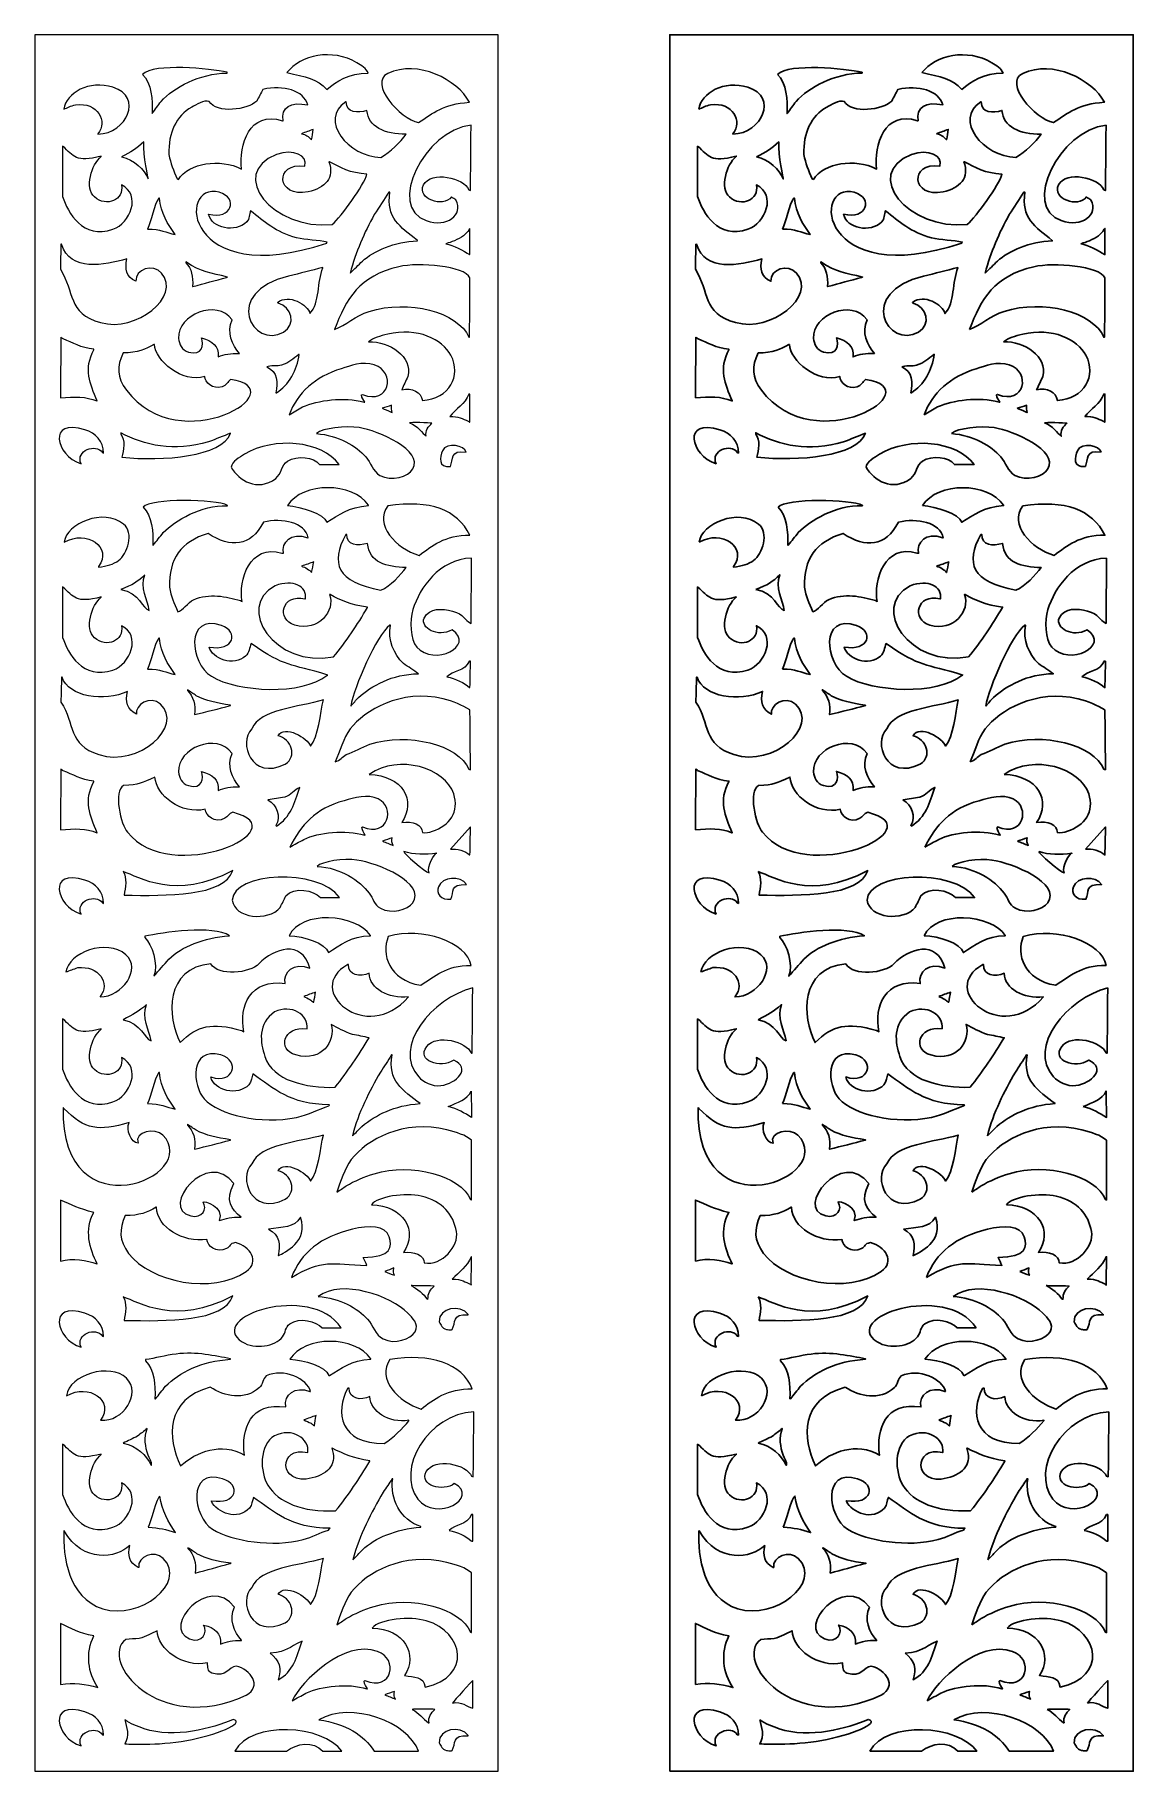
# Model space of a CAD drawing. Header units: centimetres. Extents: x -10.1 to 6.9, y -13.2 to 13.7.
import ezdxf

# ---------------------------------------------------------------- set-up
doc = ezdxf.new("R2010")
doc.units = ezdxf.units.CM
doc.header["$MEASUREMENT"] = 0
doc.layers.add('layer 1', color=7, linetype='Continuous')

msp = doc.modelspace()

# ---------------------------------------------------------------- linework, layer by layer
at = {"layer": 'layer 1', "color": 250, "lineweight": 9}
for points, knots in [([(-10.09148, -13.15504), (-10.09148, -13.15504), (-10.09148, 13.69214), (-10.09148, 13.69214), (-10.09148, 13.69214), (-10.09148, 13.69214), (-2.92545, 13.69214), (-2.92545, 13.69214), (-2.92545, 13.69214), (-2.92545, 13.69214), (-2.92545, -13.15504), (-2.92545, -13.15504), (-2.92545, -13.15504), (-2.92545, -13.15504), (-10.09148, -13.15504), (-10.09148, -13.15504)], [0, 0, 0, 0, 0.2, 0.2, 0.2, 0.2, 0.4, 0.4, 0.4, 0.4, 0.6, 0.6, 0.6, 0.6, 1, 1, 1, 1]), ([(-6.19202, 13.10622), (-5.98019, 13.38292), (-5.49318, 13.48281), (-5.11081, 13.25924), (-5.11081, 13.25924), (-5.0421, 13.21905), (-4.96279, 13.17194), (-4.93782, 13.09957), (-4.93782, 13.09957), (-5.23167, 13.10028), (-5.43332, 12.96642), (-5.57789, 12.84678), (-5.57789, 12.84678), (-5.71321, 13.00918), (-5.91555, 13.04771), (-6.19202, 13.10622)], [0, 0, 0, 0, 0.2, 0.2, 0.2, 0.2, 0.4, 0.4, 0.4, 0.4, 0.6, 0.6, 0.6, 0.6, 1, 1, 1, 1]), ([(-8.42365, 13.07961), (-8.2418, 13.25794), (-7.38112, 13.16673), (-7.11752, 13.11288), (-7.11752, 13.11288), (-7.11752, 13.10845), (-7.11752, 13.10401), (-7.11752, 13.09957), (-7.11752, 13.09957), (-7.54935, 13.09197), (-7.94303, 12.87816), (-8.13821, 12.66051), (-8.13821, 12.66051), (-8.18433, 12.59842), (-8.23046, 12.53633), (-8.27659, 12.47424), (-8.27659, 12.47424), (-8.26667, 12.68205), (-8.28453, 12.94453), (-8.42365, 13.07961)], [0, 0, 0, 0, 0.16666667, 0.16666667, 0.16666667, 0.16666667, 0.33333333, 0.33333333, 0.33333333, 0.33333333, 0.5, 0.5, 0.5, 0.5, 0.66666667, 0.66666667, 0.66666667, 0.66666667, 1, 1, 1, 1]), ([(-4.63508, 13.09292), (-4.16973, 13.31186), (-3.55291, 12.99891), (-3.37221, 12.6472), (-3.37221, 12.6472), (-3.77731, 12.62399), (-3.92913, 12.48172), (-4.15934, 12.33454), (-4.15934, 12.33454), (-4.44671, 12.39265), (-4.93542, 12.94168), (-4.63508, 13.09292)], [0, 0, 0, 0, 0.25, 0.25, 0.25, 0.25, 0.5, 0.5, 0.5, 0.5, 1, 1, 1, 1]), ([(-9.64325, 12.54077), (-9.60218, 12.79103), (-9.25481, 12.99675), (-8.88207, 12.88005), (-8.88207, 12.88005), (-8.41114, 12.73255), (-8.66926, 12.16414), (-9.11562, 12.15492), (-9.11562, 12.15492), (-9.11562, 12.15715), (-9.11562, 12.15936), (-9.11562, 12.16158), (-9.11562, 12.16158), (-8.96006, 12.34725), (-9.11006, 12.65959), (-9.4616, 12.60729), (-9.4616, 12.60729), (-9.53998, 12.59562), (-9.58355, 12.56328), (-9.64325, 12.54077)], [0, 0, 0, 0, 0.16666667, 0.16666667, 0.16666667, 0.16666667, 0.33333333, 0.33333333, 0.33333333, 0.33333333, 0.5, 0.5, 0.5, 0.5, 0.66666667, 0.66666667, 0.66666667, 0.66666667, 1, 1, 1, 1]), ([(-8.0171, 11.84226), (-8.02699, 12.17497), (-7.90896, 12.43671), (-7.66246, 12.57403), (-7.66246, 12.57403), (-7.60303, 12.60713), (-7.47156, 12.68831), (-7.39433, 12.66051), (-7.39433, 12.66051), (-7.27911, 12.46577), (-6.79245, 12.52908), (-6.6591, 12.66716), (-6.6591, 12.66716), (-6.62738, 12.72702), (-6.59567, 12.7869), (-6.56395, 12.84678), (-6.56395, 12.84678), (-6.24726, 12.91866), (-5.92862, 12.8322), (-5.87199, 12.60729), (-5.87199, 12.60729), (-6.13092, 12.66122), (-6.28835, 12.57205), (-6.25257, 12.36115), (-6.25257, 12.36115), (-6.25545, 12.36115), (-6.25833, 12.36115), (-6.26121, 12.36115), (-6.26121, 12.36115), (-6.7703, 12.52918), (-6.94026, 11.98553), (-6.89264, 11.61608), (-6.89264, 11.61608), (-7.2306, 11.78421), (-7.70443, 11.71217), (-7.87006, 11.45643), (-7.87006, 11.45643), (-7.87582, 11.45863), (-7.88159, 11.46085), (-7.88736, 11.46307), (-7.88736, 11.46307), (-7.94944, 11.59766), (-7.98892, 11.70137), (-8.0171, 11.84226)], [0, 0, 0, 0, 0.08333333, 0.08333333, 0.08333333, 0.08333333, 0.16666667, 0.16666667, 0.16666667, 0.16666667, 0.25, 0.25, 0.25, 0.25, 0.33333333, 0.33333333, 0.33333333, 0.33333333, 0.41666667, 0.41666667, 0.41666667, 0.41666667, 0.5, 0.5, 0.5, 0.5, 0.58333333, 0.58333333, 0.58333333, 0.58333333, 0.66666667, 0.66666667, 0.66666667, 0.66666667, 0.75, 0.75, 0.75, 0.75, 0.83333333, 0.83333333, 0.83333333, 0.83333333, 1, 1, 1, 1]), ([(-5.2838, 12.65385), (-5.28091, 12.65385), (-5.27803, 12.65385), (-5.27515, 12.65385), (-5.27515, 12.65385), (-5.2821, 12.47947), (-5.09096, 12.47983), (-4.95512, 12.52081), (-4.95512, 12.52081), (-4.93777, 12.27296), (-4.68024, 12.14754), (-4.34964, 12.15492), (-4.34964, 12.15492), (-4.43742, 12.03284), (-4.59587, 11.87777), (-4.73886, 11.79569), (-4.73886, 11.79569), (-5.24699, 11.80259), (-5.703, 12.38069), (-5.2838, 12.65385)], [0, 0, 0, 0, 0.16666667, 0.16666667, 0.16666667, 0.16666667, 0.33333333, 0.33333333, 0.33333333, 0.33333333, 0.5, 0.5, 0.5, 0.5, 0.66666667, 0.66666667, 0.66666667, 0.66666667, 1, 1, 1, 1]), ([(-5.96713, 12.16158), (-5.90659, 12.18375), (-5.84603, 12.20593), (-5.78549, 12.2281), (-5.78549, 12.2281), (-5.79413, 12.17488), (-5.80279, 12.12165), (-5.81144, 12.06845), (-5.81144, 12.06845), (-5.87017, 12.11741), (-5.89235, 12.15145), (-5.96713, 12.16158)], [0, 0, 0, 0, 0.25, 0.25, 0.25, 0.25, 0.5, 0.5, 0.5, 0.5, 1, 1, 1, 1]), ([(-3.34626, 12.29463), (-3.34915, 11.95761), (-3.35203, 11.62048), (-3.35492, 11.28345), (-3.35492, 11.28345), (-3.36357, 11.28789), (-3.37223, 11.29232), (-3.38086, 11.29676), (-3.38086, 11.29676), (-3.45479, 11.478), (-3.96574, 11.59807), (-4.08149, 11.36993), (-4.08149, 11.36993), (-4.18741, 11.16118), (-3.77892, 11.00633), (-3.64901, 11.18366), (-3.64901, 11.18366), (-3.62594, 11.16814), (-3.60287, 11.15262), (-3.5798, 11.1371), (-3.5798, 11.1371), (-3.45774, 10.90563), (-3.71642, 10.70716), (-4.03825, 10.81779), (-4.03825, 10.81779), (-4.65241, 11.02888), (-4.07105, 12.21526), (-3.34626, 12.29463)], [0, 0, 0, 0, 0.125, 0.125, 0.125, 0.125, 0.25, 0.25, 0.25, 0.25, 0.375, 0.375, 0.375, 0.375, 0.5, 0.5, 0.5, 0.5, 0.625, 0.625, 0.625, 0.625, 0.75, 0.75, 0.75, 0.75, 1, 1, 1, 1]), ([(-9.66056, 11.19058), (-9.66056, 11.32028), (-9.66056, 11.45001), (-9.66056, 11.57975), (-9.66056, 11.57975), (-9.66056, 11.70947), (-9.66056, 11.83921), (-9.66056, 11.96892), (-9.66056, 11.96892), (-9.48055, 11.81698), (-9.46119, 11.71092), (-9.06372, 11.81591), (-9.06372, 11.81591), (-9.06372, 11.81369), (-9.06372, 11.81147), (-9.06372, 11.80925), (-9.06372, 11.80925), (-9.21725, 11.69118), (-9.32124, 11.31865), (-9.16752, 11.18393), (-9.16752, 11.18393), (-8.98316, 11.02236), (-8.7055, 11.13487), (-8.75234, 11.37019), (-8.75234, 11.37019), (-8.43507, 11.21808), (-8.61673, 10.77486), (-8.88207, 10.685), (-8.88207, 10.685), (-9.3517, 10.52594), (-9.57703, 10.94005), (-9.66056, 11.19058)], [0, 0, 0, 0, 0.11111111, 0.11111111, 0.11111111, 0.11111111, 0.22222222, 0.22222222, 0.22222222, 0.22222222, 0.33333333, 0.33333333, 0.33333333, 0.33333333, 0.44444444, 0.44444444, 0.44444444, 0.44444444, 0.55555556, 0.55555556, 0.55555556, 0.55555556, 0.66666667, 0.66666667, 0.66666667, 0.66666667, 0.77777778, 0.77777778, 0.77777778, 0.77777778, 1, 1, 1, 1]), ([(-8.75234, 11.80234), (-8.60247, 11.88072), (-8.52194, 11.9285), (-8.40633, 12.03518), (-8.40633, 12.03518), (-8.41539, 11.8101), (-8.33509, 11.46822), (-8.33714, 11.46307), (-8.33714, 11.46307), (-8.39537, 11.60867), (-8.55124, 11.76331), (-8.75234, 11.80234)], [0, 0, 0, 0, 0.25, 0.25, 0.25, 0.25, 0.5, 0.5, 0.5, 0.5, 1, 1, 1, 1]), ([(-6.35637, 11.84164), (-6.08543, 11.92947), (-5.87128, 11.82917), (-5.91523, 11.66264), (-5.91523, 11.66264), (-6.39115, 11.72375), (-6.35934, 11.16193), (-5.86334, 11.26349), (-5.86334, 11.26349), (-5.60574, 11.31628), (-5.45168, 11.48237), (-5.54329, 11.72917), (-5.54329, 11.72917), (-5.54041, 11.72917), (-5.53753, 11.72917), (-5.53465, 11.72917), (-5.53465, 11.72917), (-5.3761, 11.63907), (-5.21313, 11.55101), (-4.95512, 11.53625), (-4.95512, 11.53625), (-5.00009, 11.36512), (-5.35477, 10.88316), (-5.49139, 10.75791), (-5.49139, 10.75791), (-6.41099, 10.66597), (-7.11764, 11.53603), (-6.35637, 11.84164)], [0, 0, 0, 0, 0.125, 0.125, 0.125, 0.125, 0.25, 0.25, 0.25, 0.25, 0.375, 0.375, 0.375, 0.375, 0.5, 0.5, 0.5, 0.5, 0.625, 0.625, 0.625, 0.625, 0.75, 0.75, 0.75, 0.75, 1, 1, 1, 1]), ([(-7.23863, 11.25685), (-6.93991, 11.1676), (-7.0434, 10.82726), (-7.40297, 10.91757), (-7.40297, 10.91757), (-7.35658, 10.69322), (-6.98962, 10.62806), (-6.81479, 10.79783), (-6.81479, 10.79783), (-6.76865, 10.84262), (-6.77637, 10.92471), (-6.75424, 10.97078), (-6.75424, 10.97078), (-6.54646, 10.80367), (-6.35989, 10.6377), (-6.04498, 10.55168), (-6.04498, 10.55168), (-5.90503, 10.51346), (-5.70348, 10.52382), (-5.56925, 10.48517), (-5.56925, 10.48517), (-5.57213, 10.48073), (-5.57501, 10.47629), (-5.57789, 10.47186), (-5.57789, 10.47186), (-7.77226, 9.73144), (-7.91042, 11.42394), (-7.23863, 11.25685)], [0, 0, 0, 0, 0.125, 0.125, 0.125, 0.125, 0.25, 0.25, 0.25, 0.25, 0.375, 0.375, 0.375, 0.375, 0.5, 0.5, 0.5, 0.5, 0.625, 0.625, 0.625, 0.625, 0.75, 0.75, 0.75, 0.75, 1, 1, 1, 1]), ([(-8.34579, 10.68804), (-8.29735, 10.80387), (-8.24319, 11.06469), (-8.17279, 11.16702), (-8.17279, 11.16702), (-8.16991, 11.16702), (-8.16703, 11.16702), (-8.16415, 11.16702), (-8.16415, 11.16702), (-8.14267, 10.92945), (-8.03473, 10.76484), (-7.92195, 10.60156), (-7.92195, 10.60156), (-8.0587, 10.63604), (-8.14696, 10.68672), (-8.34579, 10.68804)], [0, 0, 0, 0, 0.2, 0.2, 0.2, 0.2, 0.4, 0.4, 0.4, 0.4, 0.6, 0.6, 0.6, 0.6, 1, 1, 1, 1]), ([(-5.2146, 10.00619), (-5.12655, 10.33242), (-4.99952, 10.63188), (-4.84267, 10.91092), (-4.84267, 10.91092), (-4.76771, 11.02621), (-4.69273, 11.14155), (-4.61777, 11.25685), (-4.61777, 11.25685), (-4.61201, 11.25685), (-4.60623, 11.25685), (-4.60047, 11.25685), (-4.60047, 11.25685), (-4.66561, 10.86197), (-4.44239, 10.72379), (-4.17663, 10.51177), (-4.17663, 10.51177), (-4.17663, 10.50955), (-4.17663, 10.50734), (-4.17663, 10.50512), (-4.17663, 10.50512), (-4.52292, 10.49492), (-4.85747, 10.34874), (-5.02431, 10.19245), (-5.02431, 10.19245), (-5.08775, 10.13037), (-5.15118, 10.06826), (-5.2146, 10.00619)], [0, 0, 0, 0, 0.125, 0.125, 0.125, 0.125, 0.25, 0.25, 0.25, 0.25, 0.375, 0.375, 0.375, 0.375, 0.5, 0.5, 0.5, 0.5, 0.625, 0.625, 0.625, 0.625, 0.75, 0.75, 0.75, 0.75, 1, 1, 1, 1]), ([(-3.7355, 10.45855), (-3.71168, 10.47199), (-3.57902, 10.5063), (-3.49535, 10.5611), (-3.49535, 10.5611), (-3.40628, 10.61943), (-3.36653, 10.69804), (-3.36357, 10.69804), (-3.36357, 10.69804), (-3.36357, 10.56278), (-3.36357, 10.4275), (-3.36357, 10.29224), (-3.36357, 10.29224), (-3.36645, 10.29224), (-3.36933, 10.29224), (-3.37221, 10.29224), (-3.37221, 10.29224), (-3.45676, 10.35727), (-3.62388, 10.43361), (-3.7355, 10.45855)], [0, 0, 0, 0, 0.16666667, 0.16666667, 0.16666667, 0.16666667, 0.33333333, 0.33333333, 0.33333333, 0.33333333, 0.5, 0.5, 0.5, 0.5, 0.66666667, 0.66666667, 0.66666667, 0.66666667, 1, 1, 1, 1]), ([(-9.69514, 10.06606), (-9.69226, 10.19466), (-9.68938, 10.32329), (-9.6865, 10.45189), (-9.6865, 10.45189), (-9.68361, 10.45189), (-9.68072, 10.45189), (-9.67784, 10.45189), (-9.67784, 10.45189), (-9.54489, 10.02183), (-9.01475, 10.12951), (-8.66583, 10.22572), (-8.66583, 10.22572), (-8.70176, 10.07128), (-8.67724, 9.94433), (-8.52744, 9.87978), (-8.52744, 9.87978), (-8.54103, 10.06879), (-8.26416, 10.16386), (-8.12955, 10.00619), (-8.12955, 10.00619), (-7.8218, 9.64573), (-8.52256, 9.08491), (-9.07236, 9.24116), (-9.07236, 9.24116), (-9.59517, 9.38974), (-9.46806, 9.71494), (-9.69514, 10.06606)], [0, 0, 0, 0, 0.125, 0.125, 0.125, 0.125, 0.25, 0.25, 0.25, 0.25, 0.375, 0.375, 0.375, 0.375, 0.5, 0.5, 0.5, 0.5, 0.625, 0.625, 0.625, 0.625, 0.75, 0.75, 0.75, 0.75, 1, 1, 1, 1]), ([(-7.75761, 10.16585), (-7.75761, 10.17029), (-7.75761, 10.17471), (-7.75761, 10.17915), (-7.75761, 10.17915), (-7.50722, 10.01442), (-7.37825, 10.01259), (-7.10888, 9.94632), (-7.10888, 9.94632), (-7.11464, 9.94409), (-7.12042, 9.94188), (-7.12618, 9.93966), (-7.12618, 9.93966), (-7.29917, 9.8931), (-7.47218, 9.84652), (-7.64517, 9.79996), (-7.64517, 9.79996), (-7.64805, 9.79996), (-7.65093, 9.79996), (-7.65381, 9.79996), (-7.65381, 9.79996), (-7.63637, 9.94717), (-7.66805, 10.08182), (-7.75761, 10.16585)], [0, 0, 0, 0, 0.14285714, 0.14285714, 0.14285714, 0.14285714, 0.28571429, 0.28571429, 0.28571429, 0.28571429, 0.42857143, 0.42857143, 0.42857143, 0.42857143, 0.57142857, 0.57142857, 0.57142857, 0.57142857, 0.71428571, 0.71428571, 0.71428571, 0.71428571, 1, 1, 1, 1]), ([(-6.16607, 9.95962), (-5.9902, 10.00397), (-5.8143, 10.04833), (-5.63844, 10.09267), (-5.63844, 10.09267), (-5.63844, 10.09045), (-5.63844, 10.08823), (-5.63844, 10.08602), (-5.63844, 10.08602), (-5.72545, 9.87299), (-5.68221, 9.54922), (-5.83738, 9.38086), (-5.83738, 9.38086), (-5.86643, 9.51829), (-6.16294, 9.6925), (-6.33906, 9.55381), (-6.33906, 9.55381), (-6.33618, 9.54938), (-6.3333, 9.54494), (-6.33042, 9.54052), (-6.33042, 9.54052), (-6.11014, 9.48889), (-6.05284, 9.20465), (-6.24393, 9.0948), (-6.24393, 9.0948), (-6.7246, 8.81844), (-7.20896, 9.71185), (-6.16607, 9.95962)], [0, 0, 0, 0, 0.125, 0.125, 0.125, 0.125, 0.25, 0.25, 0.25, 0.25, 0.375, 0.375, 0.375, 0.375, 0.5, 0.5, 0.5, 0.5, 0.625, 0.625, 0.625, 0.625, 0.75, 0.75, 0.75, 0.75, 1, 1, 1, 1]), ([(-5.4568, 9.13472), (-5.27807, 9.60925), (-5.07479, 9.96595), (-4.46208, 10.10598), (-4.46208, 10.10598), (-4.15054, 10.17716), (-3.44761, 10.11866), (-3.36357, 9.933), (-3.36357, 9.933), (-3.36357, 9.76006), (-3.36357, 9.58706), (-3.36357, 9.41411), (-3.36357, 9.41411), (-3.36645, 9.28108), (-3.36933, 9.14801), (-3.37221, 9.01498), (-3.37221, 9.01498), (-3.37511, 9.01498), (-3.37799, 9.01498), (-3.38086, 9.01498), (-3.38086, 9.01498), (-3.54681, 9.40907), (-4.31747, 9.60479), (-4.92051, 9.41411), (-4.92051, 9.41411), (-5.13689, 9.3457), (-5.27707, 9.20302), (-5.4568, 9.13472)], [0, 0, 0, 0, 0.125, 0.125, 0.125, 0.125, 0.25, 0.25, 0.25, 0.25, 0.375, 0.375, 0.375, 0.375, 0.5, 0.5, 0.5, 0.5, 0.625, 0.625, 0.625, 0.625, 0.75, 0.75, 0.75, 0.75, 1, 1, 1, 1]), ([(-7.87006, 8.99817), (-7.88329, 9.36728), (-7.27693, 9.61072), (-7.03969, 9.28423), (-7.03969, 9.28423), (-7.13154, 9.091), (-7.03426, 8.89568), (-6.92724, 8.76534), (-6.92724, 8.76534), (-7.06305, 8.77031), (-7.15944, 8.74972), (-7.25593, 8.71212), (-7.25593, 8.71212), (-7.24817, 8.88565), (-7.33819, 8.95474), (-7.51542, 9.00483), (-7.51542, 9.00483), (-7.46673, 8.90257), (-7.50127, 8.72276), (-7.71437, 8.78529), (-7.71437, 8.78529), (-7.82129, 8.81667), (-7.85692, 8.90995), (-7.87006, 8.99817)], [0, 0, 0, 0, 0.14285714, 0.14285714, 0.14285714, 0.14285714, 0.28571429, 0.28571429, 0.28571429, 0.28571429, 0.42857143, 0.42857143, 0.42857143, 0.42857143, 0.57142857, 0.57142857, 0.57142857, 0.57142857, 0.71428571, 0.71428571, 0.71428571, 0.71428571, 1, 1, 1, 1]), ([(-4.92916, 8.94179), (-4.86421, 9.00481), (-4.74687, 9.03442), (-4.63508, 9.06154), (-4.63508, 9.06154), (-4.17532, 9.17304), (-3.78883, 8.98322), (-3.65765, 8.73558), (-3.65765, 8.73558), (-3.48944, 8.41802), (-3.68145, 8.06608), (-4.09879, 8.03706), (-4.09879, 8.03706), (-4.11145, 8.16409), (-4.26385, 8.24482), (-4.41883, 8.20338), (-4.41883, 8.20338), (-4.38712, 8.27211), (-4.35539, 8.34087), (-4.32369, 8.40961), (-4.32369, 8.40961), (-4.24822, 8.71228), (-4.60741, 8.96109), (-4.92916, 8.94179)], [0, 0, 0, 0, 0.14285714, 0.14285714, 0.14285714, 0.14285714, 0.28571429, 0.28571429, 0.28571429, 0.28571429, 0.42857143, 0.42857143, 0.42857143, 0.42857143, 0.57142857, 0.57142857, 0.57142857, 0.57142857, 0.71428571, 0.71428571, 0.71428571, 0.71428571, 1, 1, 1, 1]), ([(-9.69514, 8.07699), (-9.69226, 8.38961), (-9.68938, 8.70235), (-9.6865, 9.01498), (-9.6865, 9.01498), (-9.67496, 9.00611), (-9.66344, 8.99723), (-9.6519, 8.98836), (-9.6519, 8.98836), (-9.49671, 8.93575), (-9.38991, 8.84776), (-9.17616, 8.82871), (-9.17616, 8.82871), (-9.17616, 8.82649), (-9.17616, 8.82428), (-9.17616, 8.82205), (-9.17616, 8.82205), (-9.33835, 8.52462), (-9.24127, 8.29931), (-9.12427, 8.03041), (-9.12427, 8.03041), (-9.12715, 8.03041), (-9.13003, 8.03041), (-9.13291, 8.03041), (-9.13291, 8.03041), (-9.2955, 8.1003), (-9.47624, 8.09785), (-9.69514, 8.07699)], [0, 0, 0, 0, 0.125, 0.125, 0.125, 0.125, 0.25, 0.25, 0.25, 0.25, 0.375, 0.375, 0.375, 0.375, 0.5, 0.5, 0.5, 0.5, 0.625, 0.625, 0.625, 0.625, 0.75, 0.75, 0.75, 0.75, 1, 1, 1, 1]), ([(-8.72638, 8.77549), (-8.49499, 8.77085), (-8.37899, 8.83075), (-8.25064, 8.90188), (-8.25064, 8.90188), (-8.24776, 8.90188), (-8.24488, 8.90188), (-8.242, 8.90188), (-8.242, 8.90188), (-8.2317, 8.66124), (-7.81081, 8.29558), (-7.46353, 8.40961), (-7.46353, 8.40961), (-7.45669, 8.3166), (-7.34487, 8.20419), (-7.19538, 8.24994), (-7.19538, 8.24994), (-7.13132, 8.26956), (-7.1071, 8.32514), (-7.06563, 8.36303), (-7.06563, 8.36303), (-6.02645, 8.21636), (-7.83255, 7.10028), (-8.67448, 8.19673), (-8.67448, 8.19673), (-8.82586, 8.39387), (-8.81884, 8.56905), (-8.72638, 8.77549)], [0, 0, 0, 0, 0.125, 0.125, 0.125, 0.125, 0.25, 0.25, 0.25, 0.25, 0.375, 0.375, 0.375, 0.375, 0.5, 0.5, 0.5, 0.5, 0.625, 0.625, 0.625, 0.625, 0.75, 0.75, 0.75, 0.75, 1, 1, 1, 1]), ([(-6.5034, 8.55595), (-6.46107, 8.58345), (-6.3324, 8.56707), (-6.27852, 8.58256), (-6.27852, 8.58256), (-6.15344, 8.61854), (-6.09665, 8.68544), (-6.01037, 8.74887), (-6.01037, 8.74887), (-6.00749, 8.74887), (-6.00461, 8.74887), (-6.00173, 8.74887), (-6.00173, 8.74887), (-6.03609, 8.51468), (-6.1598, 8.26952), (-6.35637, 8.15681), (-6.35637, 8.15681), (-6.35926, 8.15681), (-6.36214, 8.15681), (-6.36502, 8.15681), (-6.36502, 8.15681), (-6.32795, 8.31348), (-6.33368, 8.48189), (-6.5034, 8.55595)], [0, 0, 0, 0, 0.14285714, 0.14285714, 0.14285714, 0.14285714, 0.28571429, 0.28571429, 0.28571429, 0.28571429, 0.42857143, 0.42857143, 0.42857143, 0.42857143, 0.57142857, 0.57142857, 0.57142857, 0.57142857, 0.71428571, 0.71428571, 0.71428571, 0.71428571, 1, 1, 1, 1]), ([(-6.15742, 7.81754), (-6.03537, 8.1539), (-5.75513, 8.40499), (-5.353, 8.52935), (-5.353, 8.52935), (-5.21829, 8.57101), (-5.02295, 8.64856), (-4.84267, 8.58922), (-4.84267, 8.58922), (-4.50565, 8.4783), (-4.60139, 7.96298), (-5.02431, 8.13019), (-5.02431, 8.13019), (-5.03007, 8.12798), (-5.03584, 8.12576), (-5.04161, 8.12356), (-5.04161, 8.12356), (-5.03544, 8.07173), (-5.01097, 8.04753), (-4.98971, 8.01046), (-4.98971, 8.01046), (-4.9926, 8.01046), (-4.99548, 8.01046), (-4.99836, 8.01046), (-4.99836, 8.01046), (-5.31347, 8.09713), (-5.7172, 8.04381), (-5.94983, 7.93728), (-5.94983, 7.93728), (-6.01902, 7.89736), (-6.08824, 7.85744), (-6.15742, 7.81754)], [0, 0, 0, 0, 0.11111111, 0.11111111, 0.11111111, 0.11111111, 0.22222222, 0.22222222, 0.22222222, 0.22222222, 0.33333333, 0.33333333, 0.33333333, 0.33333333, 0.44444444, 0.44444444, 0.44444444, 0.44444444, 0.55555556, 0.55555556, 0.55555556, 0.55555556, 0.66666667, 0.66666667, 0.66666667, 0.66666667, 0.77777778, 0.77777778, 0.77777778, 0.77777778, 1, 1, 1, 1]), ([(-3.67496, 7.79092), (-3.58363, 7.91015), (-3.43673, 7.98298), (-3.38086, 8.13685), (-3.38086, 8.13685), (-3.37511, 8.13685), (-3.36933, 8.13685), (-3.36357, 8.13685), (-3.36357, 8.13685), (-3.36357, 7.99272), (-3.36357, 7.84856), (-3.36357, 7.70444), (-3.36357, 7.70444), (-3.36645, 7.70444), (-3.36933, 7.70444), (-3.37221, 7.70444), (-3.37221, 7.70444), (-3.37799, 7.70888), (-3.38375, 7.71332), (-3.38951, 7.71775), (-3.38951, 7.71775), (-3.48272, 7.75249), (-3.5392, 7.79622), (-3.67496, 7.79092)], [0, 0, 0, 0, 0.14285714, 0.14285714, 0.14285714, 0.14285714, 0.28571429, 0.28571429, 0.28571429, 0.28571429, 0.42857143, 0.42857143, 0.42857143, 0.42857143, 0.57142857, 0.57142857, 0.57142857, 0.57142857, 0.71428571, 0.71428571, 0.71428571, 0.71428571, 1, 1, 1, 1]), ([(-4.72158, 7.91732), (-4.67256, 7.93284), (-4.62353, 7.94836), (-4.57453, 7.96389), (-4.57453, 7.96389), (-4.58237, 7.92198), (-4.5777, 7.8895), (-4.56587, 7.85079), (-4.56587, 7.85079), (-4.57453, 7.85523), (-4.58318, 7.85967), (-4.59183, 7.86411), (-4.59183, 7.86411), (-4.63507, 7.88183), (-4.67832, 7.89959), (-4.72158, 7.91732)], [0, 0, 0, 0, 0.2, 0.2, 0.2, 0.2, 0.4, 0.4, 0.4, 0.4, 0.6, 0.6, 0.6, 0.6, 1, 1, 1, 1]), ([(-9.31456, 7.5847), (-9.1531, 7.5327), (-9.0213, 7.40839), (-9.02912, 7.22547), (-9.02912, 7.22547), (-9.03488, 7.22768), (-9.04065, 7.2299), (-9.04642, 7.23212), (-9.04642, 7.23212), (-9.14042, 7.38205), (-9.468, 7.26359), (-9.37511, 7.05916), (-9.37511, 7.05916), (-9.77157, 7.18459), (-9.90184, 7.77384), (-9.31456, 7.5847)], [0, 0, 0, 0, 0.2, 0.2, 0.2, 0.2, 0.4, 0.4, 0.4, 0.4, 0.6, 0.6, 0.6, 0.6, 1, 1, 1, 1]), ([(-8.76098, 7.51817), (-8.76098, 7.52483), (-8.76098, 7.53148), (-8.76098, 7.53813), (-8.76098, 7.53813), (-8.40214, 7.34274), (-7.93691, 7.23724), (-7.40297, 7.39843), (-7.40297, 7.39843), (-7.29054, 7.44278), (-7.17808, 7.48714), (-7.06563, 7.53148), (-7.06563, 7.53148), (-7.19287, 7.16828), (-8.11331, 7.09416), (-8.74368, 7.15895), (-8.74368, 7.15895), (-8.7162, 7.26818), (-8.68767, 7.42604), (-8.76098, 7.51817)], [0, 0, 0, 0, 0.16666667, 0.16666667, 0.16666667, 0.16666667, 0.33333333, 0.33333333, 0.33333333, 0.33333333, 0.5, 0.5, 0.5, 0.5, 0.66666667, 0.66666667, 0.66666667, 0.66666667, 1, 1, 1, 1]), ([(-5.73359, 7.52483), (-5.64861, 7.61404), (-5.2805, 7.64932), (-5.07621, 7.61796), (-5.07621, 7.61796), (-4.77487, 7.57171), (-4.07958, 7.26544), (-4.24584, 6.97932), (-4.24584, 6.97932), (-4.31719, 6.85654), (-4.57525, 6.77983), (-4.75617, 6.87953), (-4.75617, 6.87953), (-4.86668, 6.94045), (-4.89614, 7.07818), (-4.9724, 7.1656), (-4.9724, 7.1656), (-5.1195, 7.33417), (-5.40242, 7.503), (-5.73359, 7.52483)], [0, 0, 0, 0, 0.16666667, 0.16666667, 0.16666667, 0.16666667, 0.33333333, 0.33333333, 0.33333333, 0.33333333, 0.5, 0.5, 0.5, 0.5, 0.66666667, 0.66666667, 0.66666667, 0.66666667, 1, 1, 1, 1]), ([(-4.29773, 7.69113), (-4.28541, 7.6974), (-3.99388, 7.69773), (-3.95175, 7.68449), (-3.95175, 7.68449), (-4.00047, 7.63906), (-4.06441, 7.56583), (-4.03825, 7.48492), (-4.03825, 7.48492), (-4.10117, 7.52896), (-4.16262, 7.64658), (-4.29773, 7.69113)], [0, 0, 0, 0, 0.25, 0.25, 0.25, 0.25, 0.5, 0.5, 0.5, 0.5, 1, 1, 1, 1]), ([(-7.05698, 7.00594), (-7.04214, 7.0971), (-6.927, 7.15922), (-6.8494, 7.20551), (-6.8494, 7.20551), (-6.39052, 7.47927), (-5.65716, 7.4208), (-5.3876, 7.04585), (-5.3876, 7.04585), (-5.4885, 7.04585), (-5.58944, 7.04585), (-5.69035, 7.04585), (-5.69035, 7.04585), (-5.76759, 7.16696), (-6.04148, 7.19121), (-6.18337, 7.09907), (-6.18337, 7.09907), (-6.27592, 7.03898), (-6.27829, 6.8987), (-6.36502, 6.83298), (-6.36502, 6.83298), (-6.64826, 6.61831), (-6.93751, 6.80379), (-7.05698, 7.00594)], [0, 0, 0, 0, 0.14285714, 0.14285714, 0.14285714, 0.14285714, 0.28571429, 0.28571429, 0.28571429, 0.28571429, 0.42857143, 0.42857143, 0.42857143, 0.42857143, 0.57142857, 0.57142857, 0.57142857, 0.57142857, 0.71428571, 0.71428571, 0.71428571, 0.71428571, 1, 1, 1, 1]), ([(-3.42411, 7.23877), (-3.67434, 7.27975), (-3.61989, 7.12017), (-3.66631, 7.01924), (-3.66631, 7.01924), (-3.85799, 6.98979), (-3.83262, 7.16485), (-3.78992, 7.25907), (-3.78992, 7.25907), (-3.72248, 7.40785), (-3.43741, 7.33523), (-3.42411, 7.23877)], [0, 0, 0, 0, 0.25, 0.25, 0.25, 0.25, 0.5, 0.5, 0.5, 0.5, 1, 1, 1, 1]), ([(-6.18337, 6.41387), (-5.94837, 6.78202), (-5.17557, 6.7769), (-4.92916, 6.42052), (-4.92916, 6.42052), (-4.92916, 6.4183), (-4.92916, 6.41608), (-4.92916, 6.41387), (-4.92916, 6.41387), (-5.24926, 6.38481), (-5.38356, 6.27114), (-5.57789, 6.15443), (-5.57789, 6.15443), (-5.61143, 6.28908), (-5.97711, 6.39372), (-6.18337, 6.41387)], [0, 0, 0, 0, 0.2, 0.2, 0.2, 0.2, 0.4, 0.4, 0.4, 0.4, 0.6, 0.6, 0.6, 0.6, 1, 1, 1, 1]), ([(-8.41499, 6.38726), (-8.29144, 6.53018), (-7.29633, 6.51679), (-7.10888, 6.41387), (-7.10888, 6.41387), (-7.11176, 6.41165), (-7.11464, 6.40943), (-7.11752, 6.40721), (-7.11752, 6.40721), (-7.51996, 6.42426), (-7.91986, 6.18239), (-8.1036, 5.99477), (-8.1036, 5.99477), (-8.15549, 5.93047), (-8.2074, 5.86615), (-8.2593, 5.80185), (-8.2593, 5.80185), (-8.26218, 5.80185), (-8.26506, 5.80185), (-8.26794, 5.80185), (-8.26794, 5.80185), (-8.25449, 5.99885), (-8.28176, 6.25936), (-8.41499, 6.38726)], [0, 0, 0, 0, 0.14285714, 0.14285714, 0.14285714, 0.14285714, 0.28571429, 0.28571429, 0.28571429, 0.28571429, 0.42857143, 0.42857143, 0.42857143, 0.42857143, 0.57142857, 0.57142857, 0.57142857, 0.57142857, 0.71428571, 0.71428571, 0.71428571, 0.71428571, 1, 1, 1, 1]), ([(-4.63508, 6.40721), (-3.9672, 6.50704), (-3.56964, 6.35336), (-3.36357, 5.95485), (-3.36357, 5.95485), (-3.75396, 5.95685), (-3.9498, 5.78754), (-4.15069, 5.64219), (-4.15069, 5.64219), (-4.4996, 5.74771), (-4.85329, 6.11785), (-4.63508, 6.40721)], [0, 0, 0, 0, 0.25, 0.25, 0.25, 0.25, 0.5, 0.5, 0.5, 0.5, 1, 1, 1, 1]), ([(-9.6346, 5.84841), (-9.60216, 6.13465), (-9.02791, 6.37791), (-8.71773, 6.12781), (-8.71773, 6.12781), (-8.5486, 5.99146), (-8.66309, 5.66395), (-8.79558, 5.56236), (-8.79558, 5.56236), (-8.86789, 5.50691), (-8.97872, 5.47431), (-9.10697, 5.46257), (-9.10697, 5.46257), (-9.10697, 5.46479), (-9.10697, 5.467), (-9.10697, 5.46922), (-9.10697, 5.46922), (-8.88126, 5.77006), (-9.29139, 6.04461), (-9.6346, 5.84841)], [0, 0, 0, 0, 0.16666667, 0.16666667, 0.16666667, 0.16666667, 0.33333333, 0.33333333, 0.33333333, 0.33333333, 0.5, 0.5, 0.5, 0.5, 0.66666667, 0.66666667, 0.66666667, 0.66666667, 1, 1, 1, 1]), ([(-8.00846, 5.14991), (-8.01986, 5.58666), (-7.83151, 5.8543), (-7.41163, 5.98147), (-7.41163, 5.98147), (-7.05934, 5.75434), (-6.75656, 5.77448), (-6.55531, 6.15443), (-6.55531, 6.15443), (-6.26441, 6.22666), (-5.91499, 6.15318), (-5.86334, 5.91494), (-5.86334, 5.91494), (-5.86622, 5.91494), (-5.8691, 5.91494), (-5.87199, 5.91494), (-5.87199, 5.91494), (-6.1337, 6.01358), (-6.28086, 5.83367), (-6.24393, 5.67545), (-6.24393, 5.67545), (-6.25257, 5.67545), (-6.26122, 5.67545), (-6.26987, 5.67545), (-6.26987, 5.67545), (-6.76524, 5.83691), (-6.94859, 5.24875), (-6.88398, 4.93038), (-6.88398, 4.93038), (-6.89264, 4.93482), (-6.9013, 4.93924), (-6.90994, 4.94368), (-6.90994, 4.94368), (-7.13419, 5.00722), (-7.39598, 5.0652), (-7.63652, 4.95699), (-7.63652, 4.95699), (-7.72042, 4.91924), (-7.81, 4.78466), (-7.87871, 4.77072), (-7.87871, 4.77072), (-7.9408, 4.90531), (-7.98027, 5.00901), (-8.00846, 5.14991)], [0, 0, 0, 0, 0.08333333, 0.08333333, 0.08333333, 0.08333333, 0.16666667, 0.16666667, 0.16666667, 0.16666667, 0.25, 0.25, 0.25, 0.25, 0.33333333, 0.33333333, 0.33333333, 0.33333333, 0.41666667, 0.41666667, 0.41666667, 0.41666667, 0.5, 0.5, 0.5, 0.5, 0.58333333, 0.58333333, 0.58333333, 0.58333333, 0.66666667, 0.66666667, 0.66666667, 0.66666667, 0.75, 0.75, 0.75, 0.75, 0.83333333, 0.83333333, 0.83333333, 0.83333333, 1, 1, 1, 1]), ([(-5.2838, 5.96816), (-5.27803, 5.96816), (-5.27227, 5.96816), (-5.26651, 5.96816), (-5.26651, 5.96816), (-5.27287, 5.79958), (-5.09882, 5.78345), (-4.94646, 5.82846), (-4.94646, 5.82846), (-4.92299, 5.52765), (-4.64693, 5.46281), (-4.34964, 5.45591), (-4.34964, 5.45591), (-4.43089, 5.34253), (-4.59487, 5.16849), (-4.73886, 5.10334), (-4.73886, 5.10334), (-5.41909, 5.23491), (-5.52736, 5.51763), (-5.2838, 5.96816)], [0, 0, 0, 0, 0.16666667, 0.16666667, 0.16666667, 0.16666667, 0.33333333, 0.33333333, 0.33333333, 0.33333333, 0.5, 0.5, 0.5, 0.5, 0.66666667, 0.66666667, 0.66666667, 0.66666667, 1, 1, 1, 1]), ([(-5.96713, 5.47588), (-5.9037, 5.49805), (-5.84026, 5.52023), (-5.77683, 5.54241), (-5.77683, 5.54241), (-5.78837, 5.48697), (-5.79991, 5.43152), (-5.81144, 5.37609), (-5.81144, 5.37609), (-5.83718, 5.41826), (-5.91002, 5.45833), (-5.96713, 5.47588)], [0, 0, 0, 0, 0.25, 0.25, 0.25, 0.25, 0.5, 0.5, 0.5, 0.5, 1, 1, 1, 1]), ([(-3.33762, 5.60228), (-3.3405, 5.26525), (-3.34338, 4.92813), (-3.34626, 4.5911), (-3.34626, 4.5911), (-3.45917, 4.64902), (-3.44452, 4.73147), (-3.63188, 4.77989), (-3.63188, 4.77989), (-3.79849, 4.82293), (-3.98216, 4.83819), (-4.07284, 4.67271), (-4.07284, 4.67271), (-4.12925, 4.52405), (-3.86518, 4.36453), (-3.64035, 4.49132), (-3.64035, 4.49132), (-3.27193, 4.24325), (-3.91609, 3.92093), (-4.18529, 4.22521), (-4.18529, 4.22521), (-4.28867, 4.34206), (-4.29775, 4.63662), (-4.24584, 4.80398), (-4.24584, 4.80398), (-4.13988, 5.14561), (-3.8446, 5.57504), (-3.33762, 5.60228)], [0, 0, 0, 0, 0.125, 0.125, 0.125, 0.125, 0.25, 0.25, 0.25, 0.25, 0.375, 0.375, 0.375, 0.375, 0.5, 0.5, 0.5, 0.5, 0.625, 0.625, 0.625, 0.625, 0.75, 0.75, 0.75, 0.75, 1, 1, 1, 1]), ([(-9.66056, 4.37573), (-9.66056, 4.50544), (-9.66056, 4.63517), (-9.66056, 4.7649), (-9.66056, 4.7649), (-9.66056, 4.89463), (-9.66056, 5.02437), (-9.66056, 5.15406), (-9.66056, 5.15406), (-9.48055, 5.00213), (-9.46119, 4.89608), (-9.06372, 5.00107), (-9.06372, 5.00107), (-9.06372, 4.99884), (-9.06372, 4.99663), (-9.06372, 4.99441), (-9.06372, 4.99441), (-9.21725, 4.87633), (-9.32124, 4.5038), (-9.16752, 4.36908), (-9.16752, 4.36908), (-8.98316, 4.2075), (-8.7055, 4.32003), (-8.75234, 4.55535), (-8.75234, 4.55535), (-8.43507, 4.40323), (-8.61673, 3.96002), (-8.88207, 3.87014), (-8.88207, 3.87014), (-9.3517, 3.7111), (-9.57703, 4.12521), (-9.66056, 4.37573)], [0, 0, 0, 0, 0.11111111, 0.11111111, 0.11111111, 0.11111111, 0.22222222, 0.22222222, 0.22222222, 0.22222222, 0.33333333, 0.33333333, 0.33333333, 0.33333333, 0.44444444, 0.44444444, 0.44444444, 0.44444444, 0.55555556, 0.55555556, 0.55555556, 0.55555556, 0.66666667, 0.66666667, 0.66666667, 0.66666667, 0.77777778, 0.77777778, 0.77777778, 0.77777778, 1, 1, 1, 1]), ([(-8.76098, 5.11665), (-8.58113, 5.18592), (-8.49451, 5.23377), (-8.38905, 5.34283), (-8.38905, 5.34283), (-8.46639, 5.14309), (-8.34871, 4.95748), (-8.31985, 4.79068), (-8.31985, 4.79068), (-8.42572, 4.8179), (-8.46682, 5.06085), (-8.76098, 5.11665)], [0, 0, 0, 0, 0.25, 0.25, 0.25, 0.25, 0.5, 0.5, 0.5, 0.5, 1, 1, 1, 1]), ([(-6.37366, 5.17412), (-6.0967, 5.27721), (-5.87668, 5.16506), (-5.90658, 4.97029), (-5.90658, 4.97029), (-5.90946, 4.97029), (-5.91235, 4.97029), (-5.91523, 4.97029), (-5.91523, 4.97029), (-6.27163, 5.05979), (-6.36315, 4.64949), (-6.07092, 4.56449), (-6.07092, 4.56449), (-5.703, 4.45748), (-5.43978, 4.78516), (-5.53465, 5.03681), (-5.53465, 5.03681), (-5.53175, 5.03681), (-5.52887, 5.03681), (-5.52599, 5.03681), (-5.52599, 5.03681), (-5.35551, 4.94709), (-5.20566, 4.87243), (-4.94646, 4.84389), (-4.94646, 4.84389), (-4.94646, 4.84169), (-4.94646, 4.83947), (-4.94646, 4.83725), (-4.94646, 4.83725), (-5.10549, 4.56871), (-5.27645, 4.31123), (-5.4741, 4.07222), (-5.4741, 4.07222), (-6.38376, 3.89989), (-7.00479, 4.84247), (-6.37366, 5.17412)], [0, 0, 0, 0, 0.1, 0.1, 0.1, 0.1, 0.2, 0.2, 0.2, 0.2, 0.3, 0.3, 0.3, 0.3, 0.4, 0.4, 0.4, 0.4, 0.5, 0.5, 0.5, 0.5, 0.6, 0.6, 0.6, 0.6, 0.7, 0.7, 0.7, 0.7, 0.8, 0.8, 0.8, 0.8, 1, 1, 1, 1]), ([(-7.20403, 4.55783), (-6.92921, 4.46482), (-7.0095, 4.15579), (-7.39433, 4.22521), (-7.39433, 4.22521), (-7.35255, 4.04198), (-7.01227, 3.91927), (-6.83209, 4.08551), (-6.83209, 4.08551), (-6.77387, 4.13924), (-6.7719, 4.21481), (-6.74559, 4.27843), (-6.74559, 4.27843), (-6.20131, 3.90147), (-6.16034, 3.97861), (-5.5606, 3.79282), (-5.5606, 3.79282), (-5.56636, 3.7906), (-5.57213, 3.78838), (-5.57789, 3.78616), (-5.57789, 3.78616), (-5.95496, 3.48028), (-6.95135, 3.52475), (-7.35972, 3.77286), (-7.35972, 3.77286), (-7.69007, 3.97355), (-7.77375, 4.75068), (-7.20403, 4.55783)], [0, 0, 0, 0, 0.125, 0.125, 0.125, 0.125, 0.25, 0.25, 0.25, 0.25, 0.375, 0.375, 0.375, 0.375, 0.5, 0.5, 0.5, 0.5, 0.625, 0.625, 0.625, 0.625, 0.75, 0.75, 0.75, 0.75, 1, 1, 1, 1]), ([(-5.20596, 3.31384), (-5.15292, 3.61133), (-4.80801, 4.40544), (-4.60047, 4.56449), (-4.60047, 4.56449), (-4.59759, 4.56449), (-4.59471, 4.56449), (-4.59183, 4.56449), (-4.59183, 4.56449), (-4.63542, 4.32897), (-4.53969, 4.11762), (-4.39288, 3.97243), (-4.39288, 3.97243), (-4.31505, 3.91921), (-4.23718, 3.86598), (-4.15934, 3.81277), (-4.15934, 3.81277), (-4.56953, 3.81126), (-4.88648, 3.62041), (-5.08486, 3.44688), (-5.08486, 3.44688), (-5.12522, 3.40254), (-5.1656, 3.35819), (-5.20596, 3.31384)], [0, 0, 0, 0, 0.14285714, 0.14285714, 0.14285714, 0.14285714, 0.28571429, 0.28571429, 0.28571429, 0.28571429, 0.42857143, 0.42857143, 0.42857143, 0.42857143, 0.57142857, 0.57142857, 0.57142857, 0.57142857, 0.71428571, 0.71428571, 0.71428571, 0.71428571, 1, 1, 1, 1]), ([(-8.34579, 3.88552), (-8.29735, 4.00136), (-8.24319, 4.26217), (-8.17279, 4.3645), (-8.17279, 4.3645), (-8.16991, 4.3645), (-8.16703, 4.3645), (-8.16415, 4.3645), (-8.16415, 4.3645), (-8.14267, 4.12693), (-8.03473, 3.96233), (-7.92195, 3.79904), (-7.92195, 3.79904), (-8.0587, 3.83353), (-8.14696, 3.88421), (-8.34579, 3.88552)], [0, 0, 0, 0, 0.2, 0.2, 0.2, 0.2, 0.4, 0.4, 0.4, 0.4, 0.6, 0.6, 0.6, 0.6, 1, 1, 1, 1]), ([(-9.6865, 3.3737), (-9.68361, 3.5023), (-9.68072, 3.63094), (-9.67784, 3.75954), (-9.67784, 3.75954), (-9.67496, 3.75954), (-9.67208, 3.75954), (-9.6692, 3.75954), (-9.6692, 3.75954), (-9.57073, 3.45476), (-9.00825, 3.36996), (-8.65719, 3.54002), (-8.65719, 3.54002), (-8.69461, 3.37769), (-8.66474, 3.26098), (-8.51878, 3.18743), (-8.51878, 3.18743), (-8.54512, 3.33165), (-8.30678, 3.48936), (-8.14685, 3.34044), (-8.14685, 3.34044), (-7.78038, 2.99923), (-8.48471, 2.36453), (-9.09831, 2.56211), (-9.09831, 2.56211), (-9.58868, 2.72), (-9.46179, 3.03654), (-9.6865, 3.3737)], [0, 0, 0, 0, 0.125, 0.125, 0.125, 0.125, 0.25, 0.25, 0.25, 0.25, 0.375, 0.375, 0.375, 0.375, 0.5, 0.5, 0.5, 0.5, 0.625, 0.625, 0.625, 0.625, 0.75, 0.75, 0.75, 0.75, 1, 1, 1, 1]), ([(-3.7182, 3.7662), (-3.6317, 3.85958), (-3.44301, 3.84474), (-3.37221, 4.01234), (-3.37221, 4.01234), (-3.36645, 4.01013), (-3.36068, 4.0079), (-3.35492, 4.00569), (-3.35492, 4.00569), (-3.3578, 3.87043), (-3.36068, 3.73515), (-3.36357, 3.5999), (-3.36357, 3.5999), (-3.36645, 3.5999), (-3.36933, 3.5999), (-3.37221, 3.5999), (-3.37221, 3.5999), (-3.44664, 3.67443), (-3.59055, 3.73476), (-3.7182, 3.7662)], [0, 0, 0, 0, 0.16666667, 0.16666667, 0.16666667, 0.16666667, 0.33333333, 0.33333333, 0.33333333, 0.33333333, 0.5, 0.5, 0.5, 0.5, 0.66666667, 0.66666667, 0.66666667, 0.66666667, 1, 1, 1, 1]), ([(-7.73165, 3.5529), (-7.73165, 3.55734), (-7.73165, 3.56177), (-7.73165, 3.56621), (-7.73165, 3.56621), (-7.68553, 3.53517), (-7.6394, 3.50411), (-7.59327, 3.47308), (-7.59327, 3.47308), (-7.44496, 3.39315), (-7.27991, 3.35895), (-7.06563, 3.32672), (-7.06563, 3.32672), (-7.06563, 3.3245), (-7.06563, 3.32228), (-7.06563, 3.32007), (-7.06563, 3.32007), (-7.25014, 3.2735), (-7.4347, 3.22693), (-7.61922, 3.18036), (-7.61922, 3.18036), (-7.60134, 3.33136), (-7.63862, 3.46773), (-7.73165, 3.5529)], [0, 0, 0, 0, 0.14285714, 0.14285714, 0.14285714, 0.14285714, 0.28571429, 0.28571429, 0.28571429, 0.28571429, 0.42857143, 0.42857143, 0.42857143, 0.42857143, 0.57142857, 0.57142857, 0.57142857, 0.57142857, 0.71428571, 0.71428571, 0.71428571, 0.71428571, 1, 1, 1, 1]), ([(-5.44815, 2.44902), (-5.3673, 2.60825), (-5.32475, 2.81811), (-5.2146, 2.96126), (-5.2146, 2.96126), (-4.99568, 3.24579), (-4.43194, 3.58074), (-3.77876, 3.42692), (-3.77876, 3.42692), (-3.6147, 3.38829), (-3.48621, 3.32303), (-3.36357, 3.25396), (-3.36357, 3.25396), (-3.36068, 2.94576), (-3.3578, 2.63747), (-3.35492, 2.32927), (-3.35492, 2.32927), (-3.36357, 2.33149), (-3.37223, 2.33371), (-3.38086, 2.33592), (-3.38086, 2.33592), (-3.5365, 2.71782), (-4.32349, 2.91329), (-4.91186, 2.72177), (-4.91186, 2.72177), (-5.03296, 2.66855), (-5.15407, 2.61532), (-5.27515, 2.56211), (-5.27515, 2.56211), (-5.33522, 2.5277), (-5.37275, 2.47134), (-5.44815, 2.44902)], [0, 0, 0, 0, 0.11111111, 0.11111111, 0.11111111, 0.11111111, 0.22222222, 0.22222222, 0.22222222, 0.22222222, 0.33333333, 0.33333333, 0.33333333, 0.33333333, 0.44444444, 0.44444444, 0.44444444, 0.44444444, 0.55555556, 0.55555556, 0.55555556, 0.55555556, 0.66666667, 0.66666667, 0.66666667, 0.66666667, 0.77777778, 0.77777778, 0.77777778, 0.77777778, 1, 1, 1, 1]), ([(-6.73695, 2.96126), (-6.60184, 3.26905), (-6.01239, 3.29378), (-5.6298, 3.40697), (-5.6298, 3.40697), (-5.67811, 3.21469), (-5.70348, 2.83018), (-5.82873, 2.69516), (-5.82873, 2.69516), (-5.8673, 2.81494), (-6.22765, 3.03177), (-6.33042, 2.85481), (-6.33042, 2.85481), (-6.12615, 2.80697), (-6.02826, 2.53521), (-6.21797, 2.41575), (-6.21797, 2.41575), (-6.74633, 2.15461), (-6.94642, 2.74714), (-6.73695, 2.96126)], [0, 0, 0, 0, 0.16666667, 0.16666667, 0.16666667, 0.16666667, 0.33333333, 0.33333333, 0.33333333, 0.33333333, 0.5, 0.5, 0.5, 0.5, 0.66666667, 0.66666667, 0.66666667, 0.66666667, 1, 1, 1, 1]), ([(-7.87006, 2.29601), (-7.88329, 2.66512), (-7.27693, 2.90855), (-7.03969, 2.58207), (-7.03969, 2.58207), (-7.13154, 2.38884), (-7.03426, 2.19353), (-6.92724, 2.06318), (-6.92724, 2.06318), (-7.06305, 2.06816), (-7.15944, 2.04756), (-7.25593, 2.00996), (-7.25593, 2.00996), (-7.24817, 2.1835), (-7.33819, 2.25258), (-7.51542, 2.30267), (-7.51542, 2.30267), (-7.46673, 2.20041), (-7.50127, 2.0206), (-7.71437, 2.08313), (-7.71437, 2.08313), (-7.82129, 2.11451), (-7.85692, 2.20779), (-7.87006, 2.29601)], [0, 0, 0, 0, 0.14285714, 0.14285714, 0.14285714, 0.14285714, 0.28571429, 0.28571429, 0.28571429, 0.28571429, 0.42857143, 0.42857143, 0.42857143, 0.42857143, 0.57142857, 0.57142857, 0.57142857, 0.57142857, 0.71428571, 0.71428571, 0.71428571, 0.71428571, 1, 1, 1, 1]), ([(-4.92051, 2.2561), (-4.45891, 2.57919), (-3.7432, 2.35384), (-3.61441, 1.95673), (-3.61441, 1.95673), (-3.52547, 1.68253), (-3.67662, 1.46156), (-3.94309, 1.37797), (-3.94309, 1.37797), (-3.99211, 1.36261), (-4.05232, 1.34204), (-4.09879, 1.35802), (-4.09879, 1.35802), (-4.09976, 1.4706), (-4.24691, 1.54651), (-4.41883, 1.51103), (-4.41883, 1.51103), (-4.18583, 1.86132), (-4.40642, 2.23533), (-4.92051, 2.2561)], [0, 0, 0, 0, 0.16666667, 0.16666667, 0.16666667, 0.16666667, 0.33333333, 0.33333333, 0.33333333, 0.33333333, 0.5, 0.5, 0.5, 0.5, 0.66666667, 0.66666667, 0.66666667, 0.66666667, 1, 1, 1, 1]), ([(-9.69514, 1.40043), (-9.69226, 1.71307), (-9.68938, 2.0258), (-9.6865, 2.33844), (-9.6865, 2.33844), (-9.67496, 2.32956), (-9.66344, 2.32069), (-9.6519, 2.31182), (-9.6519, 2.31182), (-9.49671, 2.25922), (-9.38991, 2.17123), (-9.17616, 2.15217), (-9.17616, 2.15217), (-9.17616, 2.14995), (-9.17616, 2.14773), (-9.17616, 2.14551), (-9.17616, 2.14551), (-9.33835, 1.84808), (-9.24127, 1.62276), (-9.12427, 1.35386), (-9.12427, 1.35386), (-9.12715, 1.35386), (-9.13003, 1.35386), (-9.13291, 1.35386), (-9.13291, 1.35386), (-9.2955, 1.42374), (-9.47624, 1.4213), (-9.69514, 1.40043)], [0, 0, 0, 0, 0.125, 0.125, 0.125, 0.125, 0.25, 0.25, 0.25, 0.25, 0.375, 0.375, 0.375, 0.375, 0.5, 0.5, 0.5, 0.5, 0.625, 0.625, 0.625, 0.625, 0.75, 0.75, 0.75, 0.75, 1, 1, 1, 1]), ([(-8.71773, 2.08313), (-8.47836, 2.09846), (-8.44119, 2.12613), (-8.23335, 2.21618), (-8.23335, 2.21618), (-8.22099, 1.93278), (-7.82026, 1.62936), (-7.45487, 1.71725), (-7.45487, 1.71725), (-7.44543, 1.61458), (-7.3117, 1.4961), (-7.15213, 1.57755), (-7.15213, 1.57755), (-7.10035, 1.60398), (-7.09904, 1.65503), (-7.03104, 1.67068), (-7.03104, 1.67068), (-5.96761, 1.40862), (-7.99246, 0.51751), (-8.65719, 1.3647), (-8.65719, 1.3647), (-8.75711, 1.4642), (-8.88494, 2.01106), (-8.71773, 2.08313)], [0, 0, 0, 0, 0.14285714, 0.14285714, 0.14285714, 0.14285714, 0.28571429, 0.28571429, 0.28571429, 0.28571429, 0.42857143, 0.42857143, 0.42857143, 0.42857143, 0.57142857, 0.57142857, 0.57142857, 0.57142857, 0.71428571, 0.71428571, 0.71428571, 0.71428571, 1, 1, 1, 1]), ([(-6.48612, 1.8636), (-6.39963, 1.87691), (-6.31311, 1.89022), (-6.22663, 1.90352), (-6.22663, 1.90352), (-6.12497, 1.93773), (-6.0804, 2.01764), (-5.99309, 2.05652), (-5.99309, 2.05652), (-6.07301, 1.81275), (-6.13655, 1.58965), (-6.35637, 1.45781), (-6.35637, 1.45781), (-6.35926, 1.46003), (-6.36214, 1.46225), (-6.36502, 1.46445), (-6.36502, 1.46445), (-6.27973, 1.60655), (-6.34838, 1.78572), (-6.48612, 1.8636)], [0, 0, 0, 0, 0.16666667, 0.16666667, 0.16666667, 0.16666667, 0.33333333, 0.33333333, 0.33333333, 0.33333333, 0.5, 0.5, 0.5, 0.5, 0.66666667, 0.66666667, 0.66666667, 0.66666667, 1, 1, 1, 1]), ([(-6.14878, 1.13183), (-5.97722, 1.47261), (-5.75953, 1.72426), (-5.30975, 1.8503), (-5.30975, 1.8503), (-5.14891, 1.89537), (-4.94664, 1.95607), (-4.78212, 1.87691), (-4.78212, 1.87691), (-4.5152, 1.74848), (-4.62185, 1.27821), (-5.02431, 1.4445), (-5.02431, 1.4445), (-5.02719, 1.44228), (-5.03007, 1.44007), (-5.03296, 1.43784), (-5.03296, 1.43784), (-5.02869, 1.38317), (-5.003, 1.3565), (-4.98106, 1.31811), (-4.98106, 1.31811), (-4.98394, 1.31811), (-4.98682, 1.31811), (-4.98971, 1.31811), (-4.98971, 1.31811), (-5.29629, 1.40289), (-5.69499, 1.36147), (-5.93253, 1.25158), (-5.93253, 1.25158), (-6.00461, 1.21167), (-6.0767, 1.17175), (-6.14878, 1.13183)], [0, 0, 0, 0, 0.11111111, 0.11111111, 0.11111111, 0.11111111, 0.22222222, 0.22222222, 0.22222222, 0.22222222, 0.33333333, 0.33333333, 0.33333333, 0.33333333, 0.44444444, 0.44444444, 0.44444444, 0.44444444, 0.55555556, 0.55555556, 0.55555556, 0.55555556, 0.66666667, 0.66666667, 0.66666667, 0.66666667, 0.77777778, 0.77777778, 0.77777778, 0.77777778, 1, 1, 1, 1]), ([(-3.66631, 1.09857), (-3.66631, 1.09857), (-3.35492, 1.4445), (-3.35492, 1.4445), (-3.35492, 1.4445), (-3.3578, 1.30038), (-3.36068, 1.1562), (-3.36357, 1.01209), (-3.36357, 1.01209), (-3.36645, 1.01209), (-3.36933, 1.01209), (-3.37221, 1.01209), (-3.37221, 1.01209), (-3.42899, 1.07153), (-3.56571, 1.11486), (-3.66631, 1.09857)], [0, 0, 0, 0, 0.2, 0.2, 0.2, 0.2, 0.4, 0.4, 0.4, 0.4, 0.6, 0.6, 0.6, 0.6, 1, 1, 1, 1]), ([(-4.71292, 1.22496), (-4.6639, 1.24271), (-4.61488, 1.26045), (-4.56587, 1.27818), (-4.56587, 1.27818), (-4.57556, 1.23202), (-4.57198, 1.19276), (-4.54857, 1.15845), (-4.54857, 1.15845), (-4.60335, 1.18063), (-4.65814, 1.2028), (-4.71292, 1.22496)], [0, 0, 0, 0, 0.25, 0.25, 0.25, 0.25, 0.5, 0.5, 0.5, 0.5, 1, 1, 1, 1]), ([(-9.31456, 0.62197), (-9.1531, 0.56998), (-9.0213, 0.44567), (-9.02912, 0.26275), (-9.02912, 0.26275), (-9.03488, 0.26496), (-9.04065, 0.26718), (-9.04642, 0.2694), (-9.04642, 0.2694), (-9.14042, 0.41933), (-9.468, 0.30087), (-9.37511, 0.09643), (-9.37511, 0.09643), (-9.77157, 0.22187), (-9.90184, 0.81111), (-9.31456, 0.62197)], [0, 0, 0, 0, 0.2, 0.2, 0.2, 0.2, 0.4, 0.4, 0.4, 0.4, 0.6, 0.6, 0.6, 0.6, 1, 1, 1, 1]), ([(-7.03762, 0.31359), (-7.02857, 0.73853), (-5.7123, 0.81761), (-5.37896, 0.3535), (-5.37896, 0.3535), (-5.47696, 0.3535), (-5.57502, 0.3535), (-5.67304, 0.3535), (-5.67304, 0.3535), (-5.78698, 0.46868), (-6.07156, 0.52202), (-6.20932, 0.38011), (-6.20932, 0.38011), (-6.23816, 0.32025), (-6.26699, 0.26036), (-6.29582, 0.2005), (-6.29582, 0.2005), (-6.48431, -0.02377), (-7.007, 0.02907), (-7.03762, 0.31359)], [0, 0, 0, 0, 0.16666667, 0.16666667, 0.16666667, 0.16666667, 0.33333333, 0.33333333, 0.33333333, 0.33333333, 0.5, 0.5, 0.5, 0.5, 0.66666667, 0.66666667, 0.66666667, 0.66666667, 1, 1, 1, 1]), ([(-5.72493, 0.83248), (-5.65922, 0.91518), (-5.30784, 0.95872), (-5.11081, 0.93227), (-5.11081, 0.93227), (-4.78693, 0.88878), (-4.03957, 0.57371), (-4.24584, 0.27368), (-4.24584, 0.27368), (-4.32375, 0.16034), (-4.57609, 0.09459), (-4.74752, 0.18721), (-4.74752, 0.18721), (-4.84295, 0.23877), (-4.85944, 0.3413), (-4.92051, 0.42002), (-4.92051, 0.42002), (-5.06934, 0.61186), (-5.35582, 0.8161), (-5.72493, 0.83248)], [0, 0, 0, 0, 0.16666667, 0.16666667, 0.16666667, 0.16666667, 0.33333333, 0.33333333, 0.33333333, 0.33333333, 0.5, 0.5, 0.5, 0.5, 0.66666667, 0.66666667, 0.66666667, 0.66666667, 1, 1, 1, 1]), ([(-4.38423, 1.06531), (-4.23278, 1.01168), (-4.05525, 1.01236), (-3.87389, 1.0387), (-3.87389, 1.0387), (-3.90055, 1.04561), (-4.0445, 0.83494), (-3.99499, 0.73269), (-3.99499, 0.73269), (-4.05662, 0.74928), (-4.39432, 1.03439), (-4.38423, 1.06531)], [0, 0, 0, 0, 0.25, 0.25, 0.25, 0.25, 0.5, 0.5, 0.5, 0.5, 1, 1, 1, 1]), ([(-8.72638, 0.75567), (-8.47658, 0.66919), (-7.9194, 0.29904), (-7.03104, 0.76899), (-7.03104, 0.76899), (-7.1601, 0.36548), (-8.05951, 0.38106), (-8.70908, 0.3898), (-8.70908, 0.3898), (-8.69005, 0.50132), (-8.65879, 0.66089), (-8.72638, 0.75567)], [0, 0, 0, 0, 0.25, 0.25, 0.25, 0.25, 0.5, 0.5, 0.5, 0.5, 1, 1, 1, 1]), ([(-3.85172, 0.51931), (-3.78746, 0.67175), (-3.51281, 0.70137), (-3.41547, 0.55308), (-3.41547, 0.55308), (-3.68389, 0.55936), (-3.60307, 0.4439), (-3.65765, 0.32688), (-3.65765, 0.32688), (-3.81266, 0.30763), (-3.89384, 0.4193), (-3.85172, 0.51931)], [0, 0, 0, 0, 0.25, 0.25, 0.25, 0.25, 0.5, 0.5, 0.5, 0.5, 1, 1, 1, 1]), ([(-6.15742, -0.23855), (-5.97794, 0.1601), (-5.12934, 0.09924), (-4.90322, -0.23191), (-4.90322, -0.23191), (-4.90322, -0.23411), (-4.90322, -0.23635), (-4.90322, -0.23855), (-4.90322, -0.23855), (-5.19883, -0.24252), (-5.37604, -0.38252), (-5.55195, -0.498), (-5.55195, -0.498), (-5.58772, -0.35574), (-5.93535, -0.2412), (-6.15742, -0.23855)], [0, 0, 0, 0, 0.2, 0.2, 0.2, 0.2, 0.4, 0.4, 0.4, 0.4, 0.6, 0.6, 0.6, 0.6, 1, 1, 1, 1]), ([(-8.38905, -0.26516), (-8.38905, -0.25851), (-8.38905, -0.25186), (-8.38905, -0.2452), (-8.38905, -0.2452), (-8.12197, -0.18912), (-7.3247, -0.06851), (-7.08294, -0.23855), (-7.08294, -0.23855), (-7.48063, -0.26508), (-7.82351, -0.41036), (-8.0171, -0.59779), (-8.0171, -0.59779), (-8.09494, -0.68648), (-8.17281, -0.77519), (-8.25064, -0.86388), (-8.25064, -0.86388), (-8.18006, -0.67617), (-8.27726, -0.37178), (-8.38905, -0.26516)], [0, 0, 0, 0, 0.16666667, 0.16666667, 0.16666667, 0.16666667, 0.33333333, 0.33333333, 0.33333333, 0.33333333, 0.5, 0.5, 0.5, 0.5, 0.66666667, 0.66666667, 0.66666667, 0.66666667, 1, 1, 1, 1]), ([(-4.62643, -0.25186), (-4.10331, -0.08939), (-3.41049, -0.33753), (-3.34626, -0.69758), (-3.34626, -0.69758), (-3.74451, -0.6956), (-3.90799, -0.86906), (-4.12473, -1.00358), (-4.12473, -1.00358), (-4.62272, -0.91817), (-4.7368, -0.52514), (-4.62643, -0.25186)], [0, 0, 0, 0, 0.25, 0.25, 0.25, 0.25, 0.5, 0.5, 0.5, 0.5, 1, 1, 1, 1]), ([(-9.60865, -0.79737), (-9.57474, -0.50165), (-8.97654, -0.27283), (-8.68314, -0.53126), (-8.68314, -0.53126), (-8.43341, -0.75123), (-8.73794, -1.18313), (-9.08101, -1.1832), (-9.08101, -1.1832), (-9.08101, -1.18099), (-9.08101, -1.17877), (-9.08101, -1.17655), (-9.08101, -1.17655), (-8.91133, -0.97159), (-9.10692, -0.69545), (-9.427, -0.73084), (-9.427, -0.73084), (-9.48756, -0.75301), (-9.54811, -0.77519), (-9.60865, -0.79737)], [0, 0, 0, 0, 0.16666667, 0.16666667, 0.16666667, 0.16666667, 0.33333333, 0.33333333, 0.33333333, 0.33333333, 0.5, 0.5, 0.5, 0.5, 0.66666667, 0.66666667, 0.66666667, 0.66666667, 1, 1, 1, 1]), ([(-7.36836, -0.67096), (-7.25361, -0.87154), (-6.76686, -0.81912), (-6.6245, -0.67096), (-6.6245, -0.67096), (-6.3934, -0.43045), (-5.96783, -0.2913), (-5.83738, -0.73749), (-5.83738, -0.73749), (-6.08315, -0.64096), (-6.25919, -0.79732), (-6.21797, -0.97698), (-6.21797, -0.97698), (-6.75915, -0.89963), (-6.93915, -1.32119), (-6.85804, -1.72205), (-6.85804, -1.72205), (-6.86957, -1.71541), (-6.8811, -1.70875), (-6.89264, -1.70209), (-6.89264, -1.70209), (-7.35814, -1.5727), (-7.57101, -1.62266), (-7.8441, -1.88836), (-7.8441, -1.88836), (-8.04584, -1.49339), (-8.08433, -0.73375), (-7.36836, -0.67096)], [0, 0, 0, 0, 0.125, 0.125, 0.125, 0.125, 0.25, 0.25, 0.25, 0.25, 0.375, 0.375, 0.375, 0.375, 0.5, 0.5, 0.5, 0.5, 0.625, 0.625, 0.625, 0.625, 0.75, 0.75, 0.75, 0.75, 1, 1, 1, 1]), ([(-5.24921, -0.68427), (-5.24632, -0.68427), (-5.24344, -0.68427), (-5.24055, -0.68427), (-5.24055, -0.68427), (-5.24721, -0.84801), (-5.06233, -0.87909), (-4.92051, -0.81732), (-4.92051, -0.81732), (-4.91476, -1.05739), (-4.62136, -1.21603), (-4.31503, -1.1832), (-4.31503, -1.1832), (-4.9575, -1.93709), (-5.95653, -1.06622), (-5.24921, -0.68427)], [0, 0, 0, 0, 0.2, 0.2, 0.2, 0.2, 0.4, 0.4, 0.4, 0.4, 0.6, 0.6, 0.6, 0.6, 1, 1, 1, 1]), ([(-3.32032, -1.04349), (-3.3232, -1.38053), (-3.32608, -1.71765), (-3.32896, -2.05467), (-3.32896, -2.05467), (-3.33472, -2.05245), (-3.3405, -2.05023), (-3.34626, -2.04803), (-3.34626, -2.04803), (-3.41169, -1.87728), (-3.8764, -1.74795), (-4.0296, -1.94824), (-4.0296, -1.94824), (-4.19925, -2.17005), (-3.81889, -2.29773), (-3.61441, -2.16111), (-3.61441, -2.16111), (-3.33591, -2.28006), (-3.57143, -2.52717), (-3.81334, -2.55361), (-3.81334, -2.55361), (-3.95044, -2.56858), (-4.08072, -2.50205), (-4.15603, -2.41951), (-4.15603, -2.41951), (-4.57523, -1.9602), (-3.94126, -1.20067), (-3.32032, -1.04349)], [0, 0, 0, 0, 0.125, 0.125, 0.125, 0.125, 0.25, 0.25, 0.25, 0.25, 0.375, 0.375, 0.375, 0.375, 0.5, 0.5, 0.5, 0.5, 0.625, 0.625, 0.625, 0.625, 0.75, 0.75, 0.75, 0.75, 1, 1, 1, 1]), ([(-8.72638, -1.53578), (-8.57229, -1.45829), (-8.4849, -1.40835), (-8.36309, -1.30294), (-8.36309, -1.30294), (-8.44148, -1.50555), (-8.32302, -1.69307), (-8.2939, -1.86175), (-8.2939, -1.86175), (-8.39769, -1.83515), (-8.44002, -1.5914), (-8.72638, -1.53578)], [0, 0, 0, 0, 0.25, 0.25, 0.25, 0.25, 0.5, 0.5, 0.5, 0.5, 1, 1, 1, 1]), ([(-6.38232, -1.41604), (-6.12671, -1.28756), (-5.8488, -1.46206), (-5.88064, -1.67548), (-5.88064, -1.67548), (-6.25322, -1.62821), (-6.3497, -2.00152), (-6.05363, -2.08128), (-6.05363, -2.08128), (-5.64706, -2.19082), (-5.43835, -1.8701), (-5.50871, -1.60896), (-5.50871, -1.60896), (-5.40287, -1.66049), (-5.30703, -1.72371), (-5.18, -1.76196), (-5.18, -1.76196), (-5.09352, -1.7797), (-5.007, -1.79745), (-4.92051, -1.81518), (-4.92051, -1.81518), (-5.08206, -2.08098), (-5.25581, -2.33835), (-5.44815, -2.58021), (-5.44815, -2.58021), (-5.89718, -2.59532), (-6.41185, -2.47714), (-6.53339, -2.10547), (-6.53339, -2.10547), (-6.60808, -1.87712), (-6.647, -1.59667), (-6.38232, -1.41604)], [0, 0, 0, 0, 0.11111111, 0.11111111, 0.11111111, 0.11111111, 0.22222222, 0.22222222, 0.22222222, 0.22222222, 0.33333333, 0.33333333, 0.33333333, 0.33333333, 0.44444444, 0.44444444, 0.44444444, 0.44444444, 0.55555556, 0.55555556, 0.55555556, 0.55555556, 0.66666667, 0.66666667, 0.66666667, 0.66666667, 0.77777778, 0.77777778, 0.77777778, 0.77777778, 1, 1, 1, 1]), ([(-5.93253, -1.17655), (-5.87199, -1.15438), (-5.81143, -1.1322), (-5.75089, -1.11002), (-5.75089, -1.11002), (-5.75953, -1.16103), (-5.76819, -1.21204), (-5.77683, -1.26303), (-5.77683, -1.26303), (-5.77973, -1.26303), (-5.78261, -1.26303), (-5.78549, -1.26303), (-5.78549, -1.26303), (-5.80279, -1.24973), (-5.82008, -1.23641), (-5.83738, -1.22312), (-5.83738, -1.22312), (-5.8691, -1.2076), (-5.90082, -1.19208), (-5.93253, -1.17655)], [0, 0, 0, 0, 0.16666667, 0.16666667, 0.16666667, 0.16666667, 0.33333333, 0.33333333, 0.33333333, 0.33333333, 0.5, 0.5, 0.5, 0.5, 0.66666667, 0.66666667, 0.66666667, 0.66666667, 1, 1, 1, 1]), ([(-9.66056, -2.30081), (-9.66056, -2.1711), (-9.66056, -2.04138), (-9.66056, -1.91164), (-9.66056, -1.91164), (-9.66056, -1.78191), (-9.66056, -1.65219), (-9.66056, -1.52247), (-9.66056, -1.52247), (-9.48055, -1.67441), (-9.46119, -1.78047), (-9.06372, -1.67548), (-9.06372, -1.67548), (-9.06372, -1.6777), (-9.06372, -1.67992), (-9.06372, -1.68213), (-9.06372, -1.68213), (-9.21725, -1.80022), (-9.32124, -2.17274), (-9.16752, -2.30746), (-9.16752, -2.30746), (-8.98316, -2.46904), (-8.7055, -2.35652), (-8.75234, -2.1212), (-8.75234, -2.1212), (-8.43507, -2.27331), (-8.61673, -2.71652), (-8.88207, -2.80639), (-8.88207, -2.80639), (-9.3517, -2.96545), (-9.57703, -2.55133), (-9.66056, -2.30081)], [0, 0, 0, 0, 0.11111111, 0.11111111, 0.11111111, 0.11111111, 0.22222222, 0.22222222, 0.22222222, 0.22222222, 0.33333333, 0.33333333, 0.33333333, 0.33333333, 0.44444444, 0.44444444, 0.44444444, 0.44444444, 0.55555556, 0.55555556, 0.55555556, 0.55555556, 0.66666667, 0.66666667, 0.66666667, 0.66666667, 0.77777778, 0.77777778, 0.77777778, 0.77777778, 1, 1, 1, 1]), ([(-7.21269, -2.08128), (-6.9117, -2.16405), (-7.01196, -2.54104), (-7.36836, -2.42056), (-7.36836, -2.42056), (-7.32863, -2.63025), (-6.94593, -2.72353), (-6.78019, -2.5403), (-6.78019, -2.5403), (-6.74002, -2.49589), (-6.73905, -2.41705), (-6.71965, -2.37399), (-6.71965, -2.37399), (-6.39155, -2.60201), (-6.15383, -2.84062), (-5.53465, -2.85297), (-5.53465, -2.85297), (-5.53753, -2.85741), (-5.54041, -2.86183), (-5.54329, -2.86626), (-5.54329, -2.86626), (-5.70537, -2.92199), (-5.8521, -3.005), (-6.04498, -3.04588), (-6.04498, -3.04588), (-6.59391, -3.16225), (-7.24676, -3.00701), (-7.47217, -2.75984), (-7.47217, -2.75984), (-7.64733, -2.56774), (-7.71116, -1.9442), (-7.21269, -2.08128)], [0, 0, 0, 0, 0.11111111, 0.11111111, 0.11111111, 0.11111111, 0.22222222, 0.22222222, 0.22222222, 0.22222222, 0.33333333, 0.33333333, 0.33333333, 0.33333333, 0.44444444, 0.44444444, 0.44444444, 0.44444444, 0.55555556, 0.55555556, 0.55555556, 0.55555556, 0.66666667, 0.66666667, 0.66666667, 0.66666667, 0.77777778, 0.77777778, 0.77777778, 0.77777778, 1, 1, 1, 1]), ([(-5.18, -3.33195), (-5.08768, -2.9672), (-4.91962, -2.64714), (-4.74752, -2.34737), (-4.74752, -2.34737), (-4.68986, -2.25869), (-4.63219, -2.16998), (-4.57453, -2.08128), (-4.57453, -2.08128), (-4.57165, -2.08128), (-4.56877, -2.08128), (-4.56587, -2.08128), (-4.56587, -2.08128), (-4.64148, -2.47582), (-4.40155, -2.62915), (-4.13339, -2.83301), (-4.13339, -2.83301), (-4.5415, -2.85875), (-4.81644, -3.01045), (-5.03296, -3.18559), (-5.03296, -3.18559), (-5.08197, -3.23436), (-5.131, -3.28317), (-5.18, -3.33195)], [0, 0, 0, 0, 0.14285714, 0.14285714, 0.14285714, 0.14285714, 0.28571429, 0.28571429, 0.28571429, 0.28571429, 0.42857143, 0.42857143, 0.42857143, 0.42857143, 0.57142857, 0.57142857, 0.57142857, 0.57142857, 0.71428571, 0.71428571, 0.71428571, 0.71428571, 1, 1, 1, 1]), ([(-8.34579, -2.83301), (-8.29735, -2.71717), (-8.24319, -2.45636), (-8.17279, -2.35403), (-8.17279, -2.35403), (-8.16991, -2.35403), (-8.16703, -2.35403), (-8.16415, -2.35403), (-8.16415, -2.35403), (-8.14267, -2.5916), (-8.03473, -2.75621), (-7.92195, -2.91949), (-7.92195, -2.91949), (-8.0587, -2.88501), (-8.14696, -2.83433), (-8.34579, -2.83301)], [0, 0, 0, 0, 0.2, 0.2, 0.2, 0.2, 0.4, 0.4, 0.4, 0.4, 0.6, 0.6, 0.6, 0.6, 1, 1, 1, 1]), ([(-3.70091, -2.87958), (-3.55149, -2.90958), (-3.44624, -2.98376), (-3.33762, -3.04588), (-3.33762, -3.04588), (-3.3405, -2.91064), (-3.34338, -2.77534), (-3.34626, -2.64009), (-3.34626, -2.64009), (-3.40479, -2.77642), (-3.5538, -2.81031), (-3.70091, -2.87958)], [0, 0, 0, 0, 0.25, 0.25, 0.25, 0.25, 0.5, 0.5, 0.5, 0.5, 1, 1, 1, 1]), ([(-9.6519, -2.89288), (-9.64902, -2.89732), (-9.64614, -2.90174), (-9.64325, -2.90618), (-9.64325, -2.90618), (-9.30691, -3.24802), (-9.11031, -3.25972), (-8.63123, -3.12571), (-8.63123, -3.12571), (-8.68529, -3.23824), (-8.60288, -3.43402), (-8.49284, -3.44503), (-8.49284, -3.44503), (-8.55935, -3.26616), (-8.22672, -3.20094), (-8.11225, -3.31864), (-8.11225, -3.31864), (-7.48689, -3.96151), (-9.69613, -4.8675), (-9.6519, -2.89288)], [0, 0, 0, 0, 0.16666667, 0.16666667, 0.16666667, 0.16666667, 0.33333333, 0.33333333, 0.33333333, 0.33333333, 0.5, 0.5, 0.5, 0.5, 0.66666667, 0.66666667, 0.66666667, 0.66666667, 1, 1, 1, 1]), ([(-7.73165, -3.16563), (-7.73165, -3.16119), (-7.73165, -3.15676), (-7.73165, -3.15232), (-7.73165, -3.15232), (-7.68553, -3.18337), (-7.6394, -3.21442), (-7.59327, -3.24545), (-7.59327, -3.24545), (-7.44496, -3.32539), (-7.27991, -3.35958), (-7.06563, -3.39181), (-7.06563, -3.39181), (-7.06563, -3.39403), (-7.06563, -3.39625), (-7.06563, -3.39847), (-7.06563, -3.39847), (-7.25014, -3.44503), (-7.4347, -3.4916), (-7.61922, -3.53817), (-7.61922, -3.53817), (-7.60134, -3.38717), (-7.63862, -3.2508), (-7.73165, -3.16563)], [0, 0, 0, 0, 0.14285714, 0.14285714, 0.14285714, 0.14285714, 0.28571429, 0.28571429, 0.28571429, 0.28571429, 0.42857143, 0.42857143, 0.42857143, 0.42857143, 0.57142857, 0.57142857, 0.57142857, 0.57142857, 0.71428571, 0.71428571, 0.71428571, 0.71428571, 1, 1, 1, 1]), ([(-5.4222, -4.20341), (-5.36485, -4.04806), (-5.30099, -3.83258), (-5.19731, -3.69782), (-5.19731, -3.69782), (-4.96017, -3.38965), (-4.39064, -3.0732), (-3.7182, -3.2388), (-3.7182, -3.2388), (-3.5702, -3.27526), (-3.43043, -3.31984), (-3.33762, -3.39847), (-3.33762, -3.39847), (-3.33762, -3.70666), (-3.33762, -4.01496), (-3.33762, -4.32316), (-3.33762, -4.32316), (-3.34338, -4.32094), (-3.34915, -4.31872), (-3.35492, -4.3165), (-3.35492, -4.3165), (-3.50908, -3.94001), (-4.26167, -3.74461), (-4.84267, -3.91736), (-4.84267, -3.91736), (-4.9997, -3.96405), (-5.15004, -4.02985), (-5.27515, -4.10362), (-5.27515, -4.10362), (-5.32417, -4.13689), (-5.3732, -4.17015), (-5.4222, -4.20341)], [0, 0, 0, 0, 0.11111111, 0.11111111, 0.11111111, 0.11111111, 0.22222222, 0.22222222, 0.22222222, 0.22222222, 0.33333333, 0.33333333, 0.33333333, 0.33333333, 0.44444444, 0.44444444, 0.44444444, 0.44444444, 0.55555556, 0.55555556, 0.55555556, 0.55555556, 0.66666667, 0.66666667, 0.66666667, 0.66666667, 0.77777778, 0.77777778, 0.77777778, 0.77777778, 1, 1, 1, 1]), ([(-6.73695, -3.76444), (-6.60184, -3.45664), (-6.01239, -3.43192), (-5.6298, -3.31873), (-5.6298, -3.31873), (-5.67811, -3.511), (-5.70348, -3.89552), (-5.82873, -4.03054), (-5.82873, -4.03054), (-5.8673, -3.91077), (-6.22765, -3.69394), (-6.33042, -3.87088), (-6.33042, -3.87088), (-6.12615, -3.91872), (-6.02826, -4.19048), (-6.21797, -4.30994), (-6.21797, -4.30994), (-6.74633, -4.57108), (-6.94642, -3.97856), (-6.73695, -3.76444)], [0, 0, 0, 0, 0.16666667, 0.16666667, 0.16666667, 0.16666667, 0.33333333, 0.33333333, 0.33333333, 0.33333333, 0.5, 0.5, 0.5, 0.5, 0.66666667, 0.66666667, 0.66666667, 0.66666667, 1, 1, 1, 1]), ([(-7.01373, -4.07036), (-7.15337, -4.33545), (-7.05051, -4.46028), (-6.9013, -4.58925), (-6.9013, -4.58925), (-7.04714, -4.57948), (-7.13656, -4.60833), (-7.23863, -4.64247), (-7.23863, -4.64247), (-7.14771, -4.4266), (-7.486, -4.32488), (-7.48947, -4.35641), (-7.48947, -4.35641), (-7.4186, -4.45869), (-7.4987, -4.61433), (-7.67976, -4.5693), (-7.67976, -4.5693), (-8.17527, -4.44601), (-7.41733, -3.51677), (-7.01373, -4.07036)], [0, 0, 0, 0, 0.16666667, 0.16666667, 0.16666667, 0.16666667, 0.33333333, 0.33333333, 0.33333333, 0.33333333, 0.5, 0.5, 0.5, 0.5, 0.66666667, 0.66666667, 0.66666667, 0.66666667, 1, 1, 1, 1]), ([(-4.88592, -4.39633), (-4.79399, -4.27021), (-4.36124, -4.20573), (-4.11609, -4.26328), (-4.11609, -4.26328), (-3.78478, -4.34107), (-3.61891, -4.55336), (-3.57116, -4.80879), (-3.57116, -4.80879), (-3.52906, -5.03399), (-3.79253, -5.3458), (-4.07284, -5.29441), (-4.07284, -5.29441), (-4.0653, -5.17492), (-4.23292, -5.11231), (-4.39288, -5.13474), (-4.39288, -5.13474), (-4.15927, -4.809), (-4.39042, -4.40389), (-4.88592, -4.39633)], [0, 0, 0, 0, 0.16666667, 0.16666667, 0.16666667, 0.16666667, 0.33333333, 0.33333333, 0.33333333, 0.33333333, 0.5, 0.5, 0.5, 0.5, 0.66666667, 0.66666667, 0.66666667, 0.66666667, 1, 1, 1, 1]), ([(-9.69514, -5.2678), (-9.69514, -4.95295), (-9.69514, -4.638), (-9.69514, -4.32316), (-9.69514, -4.32316), (-9.51198, -4.40385), (-9.41675, -4.45621), (-9.17616, -4.51608), (-9.17616, -4.51608), (-9.33237, -4.77318), (-9.24098, -5.08381), (-9.12427, -5.30771), (-9.12427, -5.30771), (-9.12715, -5.30771), (-9.13003, -5.30771), (-9.13291, -5.30771), (-9.13291, -5.30771), (-9.27987, -5.25441), (-9.50744, -5.2178), (-9.69514, -5.2678)], [0, 0, 0, 0, 0.16666667, 0.16666667, 0.16666667, 0.16666667, 0.33333333, 0.33333333, 0.33333333, 0.33333333, 0.5, 0.5, 0.5, 0.5, 0.66666667, 0.66666667, 0.66666667, 0.66666667, 1, 1, 1, 1]), ([(-8.69178, -4.56265), (-8.47645, -4.568), (-8.34583, -4.51084), (-8.21605, -4.43624), (-8.21605, -4.43624), (-8.21315, -4.43624), (-8.21027, -4.43624), (-8.2074, -4.43624), (-8.2074, -4.43624), (-8.19923, -4.74732), (-7.80165, -4.98322), (-7.42892, -4.93518), (-7.42892, -4.93518), (-7.42247, -5.03337), (-7.28763, -5.14874), (-7.12618, -5.07488), (-7.12618, -5.07488), (-7.06119, -5.04513), (-7.08668, -4.99358), (-6.98779, -4.98175), (-6.98779, -4.98175), (-6.76299, -5.03847), (-6.60205, -5.27214), (-6.82344, -5.42745), (-6.82344, -5.42745), (-7.34165, -5.79105), (-8.29922, -5.5934), (-8.63987, -5.14805), (-8.63987, -5.14805), (-8.79139, -4.95001), (-8.78577, -4.77272), (-8.69178, -4.56265)], [0, 0, 0, 0, 0.11111111, 0.11111111, 0.11111111, 0.11111111, 0.22222222, 0.22222222, 0.22222222, 0.22222222, 0.33333333, 0.33333333, 0.33333333, 0.33333333, 0.44444444, 0.44444444, 0.44444444, 0.44444444, 0.55555556, 0.55555556, 0.55555556, 0.55555556, 0.66666667, 0.66666667, 0.66666667, 0.66666667, 0.77777778, 0.77777778, 0.77777778, 0.77777778, 1, 1, 1, 1]), ([(-6.47747, -4.77552), (-6.26618, -4.73155), (-6.07613, -4.76431), (-5.98443, -4.58925), (-5.98443, -4.58925), (-5.84182, -4.96959), (-6.24429, -5.13709), (-6.32176, -5.18132), (-6.32176, -5.18132), (-6.32465, -5.18132), (-6.32753, -5.18132), (-6.33042, -5.18132), (-6.33042, -5.18132), (-6.29086, -5.01783), (-6.30692, -4.85971), (-6.47747, -4.77552)], [0, 0, 0, 0, 0.2, 0.2, 0.2, 0.2, 0.4, 0.4, 0.4, 0.4, 0.6, 0.6, 0.6, 0.6, 1, 1, 1, 1]), ([(-6.12282, -5.5206), (-5.98343, -5.14251), (-5.66826, -4.8898), (-5.18, -4.77552), (-5.18, -4.77552), (-4.92382, -4.71556), (-4.66821, -4.70781), (-4.61211, -4.89101), (-4.61211, -4.89101), (-4.56378, -5.04885), (-4.56658, -5.20387), (-5.01567, -5.21458), (-5.01567, -5.21458), (-4.99548, -5.25449), (-4.9753, -5.29441), (-4.95512, -5.33432), (-4.95512, -5.33432), (-5.51164, -5.31094), (-5.63973, -5.23582), (-6.12282, -5.5206)], [0, 0, 0, 0, 0.16666667, 0.16666667, 0.16666667, 0.16666667, 0.33333333, 0.33333333, 0.33333333, 0.33333333, 0.5, 0.5, 0.5, 0.5, 0.66666667, 0.66666667, 0.66666667, 0.66666667, 1, 1, 1, 1]), ([(-3.64035, -5.5472), (-3.53397, -5.43828), (-3.40181, -5.3511), (-3.34626, -5.20127), (-3.34626, -5.20127), (-3.34338, -5.20127), (-3.3405, -5.20127), (-3.33762, -5.20127), (-3.33762, -5.20127), (-3.3405, -5.34762), (-3.34338, -5.49399), (-3.34626, -5.64034), (-3.34626, -5.64034), (-3.34626, -5.6359), (-3.34626, -5.63147), (-3.34626, -5.62703), (-3.34626, -5.62703), (-3.44338, -5.59116), (-3.48204, -5.54731), (-3.64035, -5.5472)], [0, 0, 0, 0, 0.16666667, 0.16666667, 0.16666667, 0.16666667, 0.33333333, 0.33333333, 0.33333333, 0.33333333, 0.5, 0.5, 0.5, 0.5, 0.66666667, 0.66666667, 0.66666667, 0.66666667, 1, 1, 1, 1]), ([(-5.353, -6.29893), (-5.45102, -6.29893), (-5.54908, -6.29893), (-5.64708, -6.29893), (-5.64708, -6.29893), (-5.74176, -6.1959), (-5.99282, -6.12798), (-6.14878, -6.23905), (-6.14878, -6.23905), (-6.21776, -6.28819), (-6.21175, -6.37265), (-6.26121, -6.43862), (-6.26121, -6.43862), (-6.3723, -6.58678), (-6.68596, -6.63846), (-6.88398, -6.51845), (-6.88398, -6.51845), (-7.45995, -6.14118), (-5.83449, -5.58928), (-5.353, -6.29893)], [0, 0, 0, 0, 0.16666667, 0.16666667, 0.16666667, 0.16666667, 0.33333333, 0.33333333, 0.33333333, 0.33333333, 0.5, 0.5, 0.5, 0.5, 0.66666667, 0.66666667, 0.66666667, 0.66666667, 1, 1, 1, 1]), ([(-5.70764, -5.8133), (-5.34153, -5.54023), (-4.58316, -5.80721), (-4.32369, -6.07275), (-4.32369, -6.07275), (-4.25519, -6.14284), (-4.14025, -6.2417), (-4.21124, -6.3588), (-4.21124, -6.3588), (-4.28072, -6.4734), (-4.52223, -6.56256), (-4.70428, -6.4719), (-4.70428, -6.4719), (-4.83111, -6.40872), (-4.86114, -6.26114), (-4.94646, -6.16588), (-4.94646, -6.16588), (-5.09784, -5.99689), (-5.37636, -5.83966), (-5.70764, -5.8133)], [0, 0, 0, 0, 0.16666667, 0.16666667, 0.16666667, 0.16666667, 0.33333333, 0.33333333, 0.33333333, 0.33333333, 0.5, 0.5, 0.5, 0.5, 0.66666667, 0.66666667, 0.66666667, 0.66666667, 1, 1, 1, 1]), ([(-4.67832, -5.42745), (-4.6322, -5.40972), (-4.58605, -5.39198), (-4.53992, -5.37423), (-4.53992, -5.37423), (-4.53992, -5.37645), (-4.53992, -5.37867), (-4.53992, -5.38089), (-4.53992, -5.38089), (-4.5532, -5.41506), (-4.54517, -5.45684), (-4.53128, -5.48733), (-4.53128, -5.48733), (-4.58029, -5.46738), (-4.62932, -5.44741), (-4.67832, -5.42745)], [0, 0, 0, 0, 0.2, 0.2, 0.2, 0.2, 0.4, 0.4, 0.4, 0.4, 0.6, 0.6, 0.6, 0.6, 1, 1, 1, 1]), ([(-9.31456, -6.07408), (-9.1531, -6.12609), (-9.0213, -6.2504), (-9.02912, -6.43332), (-9.02912, -6.43332), (-9.03488, -6.4311), (-9.04065, -6.42889), (-9.04642, -6.42667), (-9.04642, -6.42667), (-9.14042, -6.27674), (-9.468, -6.39519), (-9.37511, -6.59964), (-9.37511, -6.59964), (-9.77157, -6.47419), (-9.90184, -5.88494), (-9.31456, -6.07408)], [0, 0, 0, 0, 0.2, 0.2, 0.2, 0.2, 0.4, 0.4, 0.4, 0.4, 0.6, 0.6, 0.6, 0.6, 1, 1, 1, 1]), ([(-8.72638, -5.81995), (-8.47658, -5.90643), (-7.9194, -6.27658), (-7.03104, -5.80664), (-7.03104, -5.80664), (-7.1601, -6.21016), (-8.05951, -6.19458), (-8.70908, -6.18583), (-8.70908, -6.18583), (-8.69005, -6.07432), (-8.65879, -5.91474), (-8.72638, -5.81995)], [0, 0, 0, 0, 0.25, 0.25, 0.25, 0.25, 0.5, 0.5, 0.5, 0.5, 1, 1, 1, 1]), ([(-4.27179, -5.64699), (-4.27179, -5.64699), (-3.92447, -5.65175), (-3.91715, -5.65364), (-3.91715, -5.65364), (-3.97991, -5.71341), (-4.01341, -5.76287), (-4.0123, -5.85986), (-4.0123, -5.85986), (-4.01806, -5.85766), (-4.02383, -5.85544), (-4.0296, -5.85321), (-4.0296, -5.85321), (-4.07047, -5.78037), (-4.18413, -5.68568), (-4.27179, -5.64699)], [0, 0, 0, 0, 0.2, 0.2, 0.2, 0.2, 0.4, 0.4, 0.4, 0.4, 0.6, 0.6, 0.6, 0.6, 1, 1, 1, 1]), ([(-3.8393, -6.20579), (-3.84765, -5.98273), (-3.51261, -5.93589), (-3.38951, -6.09271), (-3.38951, -6.09271), (-3.38951, -6.09491), (-3.38951, -6.09713), (-3.38951, -6.09935), (-3.38951, -6.09935), (-3.65305, -6.07607), (-3.57292, -6.22121), (-3.64035, -6.32554), (-3.64035, -6.32554), (-3.64612, -6.32776), (-3.65189, -6.32998), (-3.65765, -6.3322), (-3.65765, -6.3322), (-3.68073, -6.32998), (-3.70379, -6.32776), (-3.72686, -6.32554), (-3.72686, -6.32554), (-3.80038, -6.30159), (-3.80414, -6.2589), (-3.8393, -6.20579)], [0, 0, 0, 0, 0.14285714, 0.14285714, 0.14285714, 0.14285714, 0.28571429, 0.28571429, 0.28571429, 0.28571429, 0.42857143, 0.42857143, 0.42857143, 0.42857143, 0.57142857, 0.57142857, 0.57142857, 0.57142857, 0.71428571, 0.71428571, 0.71428571, 0.71428571, 1, 1, 1, 1]), ([(-6.14878, -6.78456), (-5.91311, -6.41577), (-5.14161, -6.42064), (-4.89456, -6.7779), (-4.89456, -6.7779), (-4.89456, -6.78012), (-4.89456, -6.78234), (-4.89456, -6.78456), (-4.89456, -6.78456), (-5.20642, -6.79683), (-5.35304, -6.92804), (-5.53465, -7.03735), (-5.53465, -7.03735), (-5.53753, -7.03735), (-5.54041, -7.03735), (-5.54329, -7.03735), (-5.54329, -7.03735), (-5.59337, -6.89807), (-5.92621, -6.79502), (-6.14878, -6.78456)], [0, 0, 0, 0, 0.16666667, 0.16666667, 0.16666667, 0.16666667, 0.33333333, 0.33333333, 0.33333333, 0.33333333, 0.5, 0.5, 0.5, 0.5, 0.66666667, 0.66666667, 0.66666667, 0.66666667, 1, 1, 1, 1]), ([(-8.38039, -6.81116), (-8.38039, -6.80452), (-8.38039, -6.79786), (-8.38039, -6.79121), (-8.38039, -6.79121), (-8.22713, -6.76922), (-8.07358, -6.72656), (-7.90465, -6.70473), (-7.90465, -6.70473), (-7.59468, -6.66464), (-7.29891, -6.73443), (-7.06563, -6.7779), (-7.06563, -6.7779), (-7.06563, -6.78012), (-7.06563, -6.78234), (-7.06563, -6.78456), (-7.06563, -6.78456), (-7.51425, -6.81493), (-7.85783, -6.98748), (-8.069, -7.20366), (-8.069, -7.20366), (-8.1209, -7.26796), (-8.17281, -7.33229), (-8.22469, -7.39658), (-8.22469, -7.39658), (-8.22758, -7.39658), (-8.23046, -7.39658), (-8.23335, -7.39658), (-8.23335, -7.39658), (-8.22219, -7.17827), (-8.24573, -6.94032), (-8.38039, -6.81116)], [0, 0, 0, 0, 0.11111111, 0.11111111, 0.11111111, 0.11111111, 0.22222222, 0.22222222, 0.22222222, 0.22222222, 0.33333333, 0.33333333, 0.33333333, 0.33333333, 0.44444444, 0.44444444, 0.44444444, 0.44444444, 0.55555556, 0.55555556, 0.55555556, 0.55555556, 0.66666667, 0.66666667, 0.66666667, 0.66666667, 0.77777778, 0.77777778, 0.77777778, 0.77777778, 1, 1, 1, 1]), ([(-4.60047, -6.79121), (-3.97991, -6.68677), (-3.48102, -6.85097), (-3.32896, -7.24357), (-3.32896, -7.24357), (-3.70936, -7.24143), (-3.93174, -7.40361), (-4.11609, -7.55624), (-4.11609, -7.55624), (-4.47046, -7.44812), (-4.81159, -7.08458), (-4.60047, -6.79121)], [0, 0, 0, 0, 0.25, 0.25, 0.25, 0.25, 0.5, 0.5, 0.5, 0.5, 1, 1, 1, 1]), ([(-9.60001, -7.35001), (-9.56315, -7.02133), (-8.91753, -6.83646), (-8.67448, -7.07726), (-8.67448, -7.07726), (-8.4342, -7.31536), (-8.72646, -7.75422), (-9.07236, -7.7292), (-9.07236, -7.7292), (-8.85748, -7.42494), (-9.25269, -7.14907), (-9.60001, -7.35001)], [0, 0, 0, 0, 0.25, 0.25, 0.25, 0.25, 0.5, 0.5, 0.5, 0.5, 1, 1, 1, 1]), ([(-7.37702, -7.21696), (-7.15306, -7.3591), (-6.85541, -7.43166), (-6.61586, -7.22362), (-6.61586, -7.22362), (-6.56562, -7.17999), (-6.56954, -7.08152), (-6.51205, -7.04401), (-6.51205, -7.04401), (-6.24737, -6.91101), (-5.87075, -7.09267), (-5.82873, -7.28348), (-5.82873, -7.28348), (-5.83162, -7.28348), (-5.8345, -7.28348), (-5.83738, -7.28348), (-5.83738, -7.28348), (-6.06527, -7.19338), (-6.25016, -7.33619), (-6.20932, -7.52297), (-6.20932, -7.52297), (-6.75788, -7.44633), (-6.90171, -7.85269), (-6.8494, -8.26805), (-6.8494, -8.26805), (-7.20492, -8.06297), (-7.59396, -8.21144), (-7.83546, -8.43436), (-7.83546, -8.43436), (-8.04604, -8.00253), (-8.0691, -7.401), (-7.37702, -7.21696)], [0, 0, 0, 0, 0.11111111, 0.11111111, 0.11111111, 0.11111111, 0.22222222, 0.22222222, 0.22222222, 0.22222222, 0.33333333, 0.33333333, 0.33333333, 0.33333333, 0.44444444, 0.44444444, 0.44444444, 0.44444444, 0.55555556, 0.55555556, 0.55555556, 0.55555556, 0.66666667, 0.66666667, 0.66666667, 0.66666667, 0.77777778, 0.77777778, 0.77777778, 0.77777778, 1, 1, 1, 1]), ([(-5.24921, -7.23028), (-5.24344, -7.23028), (-5.23767, -7.23028), (-5.2319, -7.23028), (-5.2319, -7.23028), (-5.23883, -7.39573), (-5.04823, -7.43098), (-4.91186, -7.36332), (-4.91186, -7.36332), (-4.89811, -7.59046), (-4.62433, -7.78012), (-4.30638, -7.7292), (-4.30638, -7.7292), (-4.30638, -7.73142), (-4.30638, -7.73364), (-4.30638, -7.73585), (-4.30638, -7.73585), (-4.4106, -7.85532), (-4.54162, -7.99995), (-4.68697, -8.08844), (-4.68697, -8.08844), (-5.37387, -8.09508), (-5.45878, -7.60322), (-5.24921, -7.23028)], [0, 0, 0, 0, 0.14285714, 0.14285714, 0.14285714, 0.14285714, 0.28571429, 0.28571429, 0.28571429, 0.28571429, 0.42857143, 0.42857143, 0.42857143, 0.42857143, 0.57142857, 0.57142857, 0.57142857, 0.57142857, 0.71428571, 0.71428571, 0.71428571, 0.71428571, 1, 1, 1, 1]), ([(-5.93253, -7.72255), (-5.86911, -7.70038), (-5.80567, -7.6782), (-5.74225, -7.65603), (-5.74225, -7.65603), (-5.75089, -7.70924), (-5.75953, -7.76246), (-5.76819, -7.81568), (-5.76819, -7.81568), (-5.78549, -7.80237), (-5.80279, -7.78907), (-5.82008, -7.77577), (-5.82008, -7.77577), (-5.85756, -7.75804), (-5.89505, -7.74029), (-5.93253, -7.72255)], [0, 0, 0, 0, 0.2, 0.2, 0.2, 0.2, 0.4, 0.4, 0.4, 0.4, 0.6, 0.6, 0.6, 0.6, 1, 1, 1, 1]), ([(-3.30302, -7.59615), (-3.3059, -7.93096), (-3.30879, -8.26586), (-3.31167, -8.60068), (-3.31167, -8.60068), (-3.32032, -8.59845), (-3.32896, -8.59624), (-3.33762, -8.59402), (-3.33762, -8.59402), (-3.40949, -8.40944), (-3.91343, -8.2959), (-4.03825, -8.52083), (-4.03825, -8.52083), (-4.15893, -8.73832), (-3.77092, -8.84036), (-3.60576, -8.7071), (-3.60576, -8.7071), (-3.19632, -8.91883), (-3.88573, -9.31547), (-4.16799, -8.94659), (-4.16799, -8.94659), (-4.51892, -8.48797), (-4.00572, -7.62959), (-3.30302, -7.59615)], [0, 0, 0, 0, 0.14285714, 0.14285714, 0.14285714, 0.14285714, 0.28571429, 0.28571429, 0.28571429, 0.28571429, 0.42857143, 0.42857143, 0.42857143, 0.42857143, 0.57142857, 0.57142857, 0.57142857, 0.57142857, 0.71428571, 0.71428571, 0.71428571, 0.71428571, 1, 1, 1, 1]), ([(-8.72638, -8.08179), (-8.65142, -8.0463), (-8.57644, -8.01082), (-8.5015, -7.97534), (-8.5015, -7.97534), (-8.45247, -7.93543), (-8.40344, -7.8955), (-8.35444, -7.85559), (-8.35444, -7.85559), (-8.35444, -7.85781), (-8.35444, -7.86003), (-8.35444, -7.86225), (-8.35444, -7.86225), (-8.40322, -7.98676), (-8.38458, -8.14769), (-8.33714, -8.26805), (-8.33714, -8.26805), (-8.32008, -8.31137), (-8.27611, -8.37768), (-8.28524, -8.42105), (-8.28524, -8.42105), (-8.28812, -8.42105), (-8.291, -8.42105), (-8.2939, -8.42105), (-8.2939, -8.42105), (-8.36645, -8.27183), (-8.50989, -8.12308), (-8.72638, -8.08179)], [0, 0, 0, 0, 0.125, 0.125, 0.125, 0.125, 0.25, 0.25, 0.25, 0.25, 0.375, 0.375, 0.375, 0.375, 0.5, 0.5, 0.5, 0.5, 0.625, 0.625, 0.625, 0.625, 0.75, 0.75, 0.75, 0.75, 1, 1, 1, 1]), ([(-6.38232, -7.96869), (-6.11944, -7.82712), (-5.83358, -8.01989), (-5.87199, -8.22814), (-5.87199, -8.22814), (-6.32605, -8.1111), (-6.33507, -8.75199), (-5.80279, -8.62062), (-5.80279, -8.62062), (-5.53473, -8.55448), (-5.41382, -8.38316), (-5.50005, -8.16161), (-5.50005, -8.16161), (-5.49717, -8.16161), (-5.49429, -8.16161), (-5.49139, -8.16161), (-5.49139, -8.16161), (-5.31193, -8.25015), (-5.17213, -8.31488), (-4.91186, -8.35453), (-4.91186, -8.35453), (-4.91186, -8.35675), (-4.91186, -8.35897), (-4.91186, -8.36119), (-4.91186, -8.36119), (-5.07097, -8.62984), (-5.24183, -8.88716), (-5.4395, -9.12622), (-5.4395, -9.12622), (-5.96063, -9.15633), (-6.32039, -8.99591), (-6.48612, -8.73372), (-6.48612, -8.73372), (-6.60952, -8.53844), (-6.63115, -8.10272), (-6.38232, -7.96869)], [0, 0, 0, 0, 0.1, 0.1, 0.1, 0.1, 0.2, 0.2, 0.2, 0.2, 0.3, 0.3, 0.3, 0.3, 0.4, 0.4, 0.4, 0.4, 0.5, 0.5, 0.5, 0.5, 0.6, 0.6, 0.6, 0.6, 0.7, 0.7, 0.7, 0.7, 0.8, 0.8, 0.8, 0.8, 1, 1, 1, 1]), ([(-9.66056, -8.87645), (-9.66056, -8.74674), (-9.66056, -8.617), (-9.66056, -8.48728), (-9.66056, -8.48728), (-9.66056, -8.35755), (-9.66056, -8.22782), (-9.66056, -8.09811), (-9.66056, -8.09811), (-9.48055, -8.25005), (-9.46119, -8.3561), (-9.06372, -8.25111), (-9.06372, -8.25111), (-9.06372, -8.25334), (-9.06372, -8.25555), (-9.06372, -8.25777), (-9.06372, -8.25777), (-9.21725, -8.37584), (-9.32124, -8.74837), (-9.16752, -8.8831), (-9.16752, -8.8831), (-8.98316, -9.04467), (-8.7055, -8.93215), (-8.75234, -8.69683), (-8.75234, -8.69683), (-8.43507, -8.84895), (-8.61673, -9.29216), (-8.88207, -9.38203), (-8.88207, -9.38203), (-9.3517, -9.54108), (-9.57703, -9.12697), (-9.66056, -8.87645)], [0, 0, 0, 0, 0.11111111, 0.11111111, 0.11111111, 0.11111111, 0.22222222, 0.22222222, 0.22222222, 0.22222222, 0.33333333, 0.33333333, 0.33333333, 0.33333333, 0.44444444, 0.44444444, 0.44444444, 0.44444444, 0.55555556, 0.55555556, 0.55555556, 0.55555556, 0.66666667, 0.66666667, 0.66666667, 0.66666667, 0.77777778, 0.77777778, 0.77777778, 0.77777778, 1, 1, 1, 1]), ([(-7.18673, -8.63393), (-6.89639, -8.72353), (-6.96193, -9.04063), (-7.35972, -8.97321), (-7.35972, -8.97321), (-7.35972, -8.97543), (-7.35972, -8.97764), (-7.35972, -8.97986), (-7.35972, -8.97986), (-7.2759, -9.16088), (-6.94955, -9.28609), (-6.77155, -9.08629), (-6.77155, -9.08629), (-6.73108, -9.04087), (-6.72898, -8.96578), (-6.711, -8.91998), (-6.711, -8.91998), (-6.38563, -9.14617), (-6.14521, -9.39207), (-5.52599, -9.39896), (-5.52599, -9.39896), (-5.53465, -9.40783), (-5.54329, -9.41671), (-5.55195, -9.42557), (-5.55195, -9.42557), (-5.68193, -9.46587), (-5.79962, -9.53412), (-5.94118, -9.57193), (-5.94118, -9.57193), (-6.40722, -9.69643), (-7.03528, -9.60066), (-7.34242, -9.41227), (-7.34242, -9.41227), (-7.65025, -9.22346), (-7.74075, -8.46295), (-7.18673, -8.63393)], [0, 0, 0, 0, 0.1, 0.1, 0.1, 0.1, 0.2, 0.2, 0.2, 0.2, 0.3, 0.3, 0.3, 0.3, 0.4, 0.4, 0.4, 0.4, 0.5, 0.5, 0.5, 0.5, 0.6, 0.6, 0.6, 0.6, 0.7, 0.7, 0.7, 0.7, 0.8, 0.8, 0.8, 0.8, 1, 1, 1, 1]), ([(-5.17136, -9.88459), (-5.07353, -9.49325), (-4.88765, -9.15914), (-4.70428, -8.84016), (-4.70428, -8.84016), (-4.65814, -8.77142), (-4.612, -8.70266), (-4.56587, -8.63393), (-4.56587, -8.63393), (-4.56299, -8.63393), (-4.56011, -8.63393), (-4.55723, -8.63393), (-4.55723, -8.63393), (-4.60605, -8.92725), (-4.43737, -9.27777), (-4.12473, -9.37236), (-4.12473, -9.37236), (-4.12473, -9.37458), (-4.12473, -9.37678), (-4.12473, -9.379), (-4.12473, -9.379), (-4.51037, -9.41496), (-4.83252, -9.54484), (-5.02431, -9.73158), (-5.02431, -9.73158), (-5.07333, -9.78258), (-5.12234, -9.83359), (-5.17136, -9.88459)], [0, 0, 0, 0, 0.125, 0.125, 0.125, 0.125, 0.25, 0.25, 0.25, 0.25, 0.375, 0.375, 0.375, 0.375, 0.5, 0.5, 0.5, 0.5, 0.625, 0.625, 0.625, 0.625, 0.75, 0.75, 0.75, 0.75, 1, 1, 1, 1]), ([(-8.33714, -9.379), (-8.30773, -9.32605), (-8.19928, -8.90002), (-8.15549, -8.90002), (-8.15549, -8.90002), (-8.12214, -9.13346), (-8.03125, -9.29184), (-7.9133, -9.46548), (-7.9133, -9.46548), (-8.06425, -9.40745), (-8.16869, -9.39863), (-8.33714, -9.379)], [0, 0, 0, 0, 0.25, 0.25, 0.25, 0.25, 0.5, 0.5, 0.5, 0.5, 1, 1, 1, 1]), ([(-3.68361, -9.43223), (-3.59805, -9.33978), (-3.40933, -9.35001), (-3.33762, -9.18608), (-3.33762, -9.18608), (-3.33185, -9.18608), (-3.32608, -9.18608), (-3.32032, -9.18608), (-3.32032, -9.18608), (-3.32032, -9.32355), (-3.32032, -9.46107), (-3.32032, -9.59854), (-3.32032, -9.59854), (-3.32896, -9.59632), (-3.33762, -9.5941), (-3.34626, -9.59188), (-3.34626, -9.59188), (-3.41754, -9.5215), (-3.55892, -9.45889), (-3.68361, -9.43223)], [0, 0, 0, 0, 0.16666667, 0.16666667, 0.16666667, 0.16666667, 0.33333333, 0.33333333, 0.33333333, 0.33333333, 0.5, 0.5, 0.5, 0.5, 0.66666667, 0.66666667, 0.66666667, 0.66666667, 1, 1, 1, 1]), ([(-9.64325, -9.43888), (-9.64037, -9.43888), (-9.63748, -9.43888), (-9.6346, -9.43888), (-9.6346, -9.43888), (-9.34381, -9.94692), (-8.83101, -9.86075), (-8.62259, -9.66506), (-8.62259, -9.66506), (-8.66062, -9.82068), (-8.62833, -9.92985), (-8.49284, -10.00433), (-8.49284, -10.00433), (-8.48996, -10.00433), (-8.48708, -10.00433), (-8.48418, -10.00433), (-8.48418, -10.00433), (-8.50524, -9.83788), (-8.24378, -9.72075), (-8.1036, -9.86463), (-8.1036, -9.86463), (-7.73169, -10.24635), (-8.47058, -10.82363), (-9.03777, -10.64297), (-9.03777, -10.64297), (-9.58347, -10.46916), (-9.65218, -9.83633), (-9.64325, -9.43888)], [0, 0, 0, 0, 0.125, 0.125, 0.125, 0.125, 0.25, 0.25, 0.25, 0.25, 0.375, 0.375, 0.375, 0.375, 0.5, 0.5, 0.5, 0.5, 0.625, 0.625, 0.625, 0.625, 0.75, 0.75, 0.75, 0.75, 1, 1, 1, 1]), ([(-7.72301, -9.71163), (-7.72301, -9.70719), (-7.72301, -9.70275), (-7.72301, -9.69833), (-7.72301, -9.69833), (-7.67689, -9.72937), (-7.63074, -9.76041), (-7.58462, -9.79146), (-7.58462, -9.79146), (-7.44232, -9.86719), (-7.27336, -9.92058), (-7.05698, -9.9378), (-7.05698, -9.9378), (-7.06275, -9.94002), (-7.06852, -9.94224), (-7.07428, -9.94446), (-7.07428, -9.94446), (-7.25302, -9.99324), (-7.43182, -10.04203), (-7.61056, -10.09081), (-7.61056, -10.09081), (-7.59229, -9.93623), (-7.62823, -9.79845), (-7.72301, -9.71163)], [0, 0, 0, 0, 0.14285714, 0.14285714, 0.14285714, 0.14285714, 0.28571429, 0.28571429, 0.28571429, 0.28571429, 0.42857143, 0.42857143, 0.42857143, 0.42857143, 0.57142857, 0.57142857, 0.57142857, 0.57142857, 0.71428571, 0.71428571, 0.71428571, 0.71428571, 1, 1, 1, 1]), ([(-6.73695, -10.31236), (-6.60184, -10.00457), (-6.01239, -9.97984), (-5.6298, -9.86665), (-5.6298, -9.86665), (-5.67811, -10.05892), (-5.70348, -10.44344), (-5.82873, -10.57846), (-5.82873, -10.57846), (-5.8673, -10.45868), (-6.22765, -10.24185), (-6.33042, -10.41881), (-6.33042, -10.41881), (-6.12615, -10.46665), (-6.02826, -10.7384), (-6.21797, -10.85786), (-6.21797, -10.85786), (-6.74633, -11.119), (-6.94642, -10.52649), (-6.73695, -10.31236)], [0, 0, 0, 0, 0.16666667, 0.16666667, 0.16666667, 0.16666667, 0.33333333, 0.33333333, 0.33333333, 0.33333333, 0.5, 0.5, 0.5, 0.5, 0.66666667, 0.66666667, 0.66666667, 0.66666667, 1, 1, 1, 1]), ([(-5.4222, -10.89242), (-5.36485, -10.73707), (-5.30099, -10.52159), (-5.19731, -10.38683), (-5.19731, -10.38683), (-4.96017, -10.07867), (-4.39064, -9.7622), (-3.7182, -9.92781), (-3.7182, -9.92781), (-3.5702, -9.96427), (-3.43043, -10.00885), (-3.33762, -10.08747), (-3.33762, -10.08747), (-3.33762, -10.39567), (-3.33762, -10.70396), (-3.33762, -11.01216), (-3.33762, -11.01216), (-3.34338, -11.00995), (-3.34915, -11.00773), (-3.35492, -11.00551), (-3.35492, -11.00551), (-3.50908, -10.62902), (-4.26167, -10.43362), (-4.84267, -10.60636), (-4.84267, -10.60636), (-4.9997, -10.65306), (-5.15004, -10.71886), (-5.27515, -10.79263), (-5.27515, -10.79263), (-5.32417, -10.82588), (-5.3732, -10.85916), (-5.4222, -10.89242)], [0, 0, 0, 0, 0.11111111, 0.11111111, 0.11111111, 0.11111111, 0.22222222, 0.22222222, 0.22222222, 0.22222222, 0.33333333, 0.33333333, 0.33333333, 0.33333333, 0.44444444, 0.44444444, 0.44444444, 0.44444444, 0.55555556, 0.55555556, 0.55555556, 0.55555556, 0.66666667, 0.66666667, 0.66666667, 0.66666667, 0.77777778, 0.77777778, 0.77777778, 0.77777778, 1, 1, 1, 1]), ([(-7.00509, -10.61636), (-7.09352, -10.80501), (-7.0068, -11.00476), (-6.89264, -11.1286), (-6.89264, -11.1286), (-6.89264, -11.13082), (-6.89264, -11.13304), (-6.89264, -11.13526), (-6.89264, -11.13526), (-7.03069, -11.12802), (-7.12483, -11.1507), (-7.22133, -11.18846), (-7.22133, -11.18846), (-7.2108, -11.02252), (-7.29999, -10.93351), (-7.48081, -10.89577), (-7.48081, -10.89577), (-7.41183, -11.00659), (-7.50072, -11.18682), (-7.69707, -11.10864), (-7.69707, -11.10864), (-8.14775, -10.92919), (-7.38647, -10.0927), (-7.00509, -10.61636)], [0, 0, 0, 0, 0.14285714, 0.14285714, 0.14285714, 0.14285714, 0.28571429, 0.28571429, 0.28571429, 0.28571429, 0.42857143, 0.42857143, 0.42857143, 0.42857143, 0.57142857, 0.57142857, 0.57142857, 0.57142857, 0.71428571, 0.71428571, 0.71428571, 0.71428571, 1, 1, 1, 1]), ([(-9.69514, -11.8138), (-9.69514, -11.49894), (-9.69514, -11.18401), (-9.69514, -10.86915), (-9.69514, -10.86915), (-9.52698, -10.94524), (-9.41124, -11.02449), (-9.17616, -11.06208), (-9.17616, -11.06208), (-9.31257, -11.32003), (-9.2675, -11.64293), (-9.11561, -11.86036), (-9.11561, -11.86036), (-9.31031, -11.80464), (-9.48166, -11.77533), (-9.69514, -11.8138)], [0, 0, 0, 0, 0.2, 0.2, 0.2, 0.2, 0.4, 0.4, 0.4, 0.4, 0.6, 0.6, 0.6, 0.6, 1, 1, 1, 1]), ([(-8.68314, -11.11529), (-8.61395, -11.11086), (-8.54472, -11.10642), (-8.47554, -11.10198), (-8.47554, -11.10198), (-8.366, -11.07752), (-8.28734, -11.0206), (-8.19875, -10.98225), (-8.19875, -10.98225), (-8.18548, -11.26855), (-7.80748, -11.55396), (-7.42027, -11.48117), (-7.42027, -11.48117), (-7.41393, -11.54948), (-7.42286, -11.6014), (-7.35583, -11.63783), (-7.35583, -11.63783), (-7.11419, -11.70887), (-7.10046, -11.54237), (-6.97915, -11.52774), (-6.97915, -11.52774), (-6.74983, -11.5871), (-6.57045, -11.83271), (-6.82344, -11.98011), (-6.82344, -11.98011), (-8.18127, -12.60837), (-9.11067, -11.43976), (-8.68314, -11.11529)], [0, 0, 0, 0, 0.125, 0.125, 0.125, 0.125, 0.25, 0.25, 0.25, 0.25, 0.375, 0.375, 0.375, 0.375, 0.5, 0.5, 0.5, 0.5, 0.625, 0.625, 0.625, 0.625, 0.75, 0.75, 0.75, 0.75, 1, 1, 1, 1]), ([(-4.87727, -10.94232), (-4.7571, -10.79862), (-4.28813, -10.75567), (-4.03825, -10.82924), (-4.03825, -10.82924), (-3.45476, -11.00102), (-3.32693, -11.69491), (-4.05554, -11.85371), (-4.05554, -11.85371), (-4.07537, -11.68616), (-4.22662, -11.70327), (-4.37559, -11.6741), (-4.37559, -11.6741), (-4.16327, -11.35605), (-4.37646, -10.94987), (-4.87727, -10.94232)], [0, 0, 0, 0, 0.2, 0.2, 0.2, 0.2, 0.4, 0.4, 0.4, 0.4, 0.6, 0.6, 0.6, 0.6, 1, 1, 1, 1]), ([(-6.45151, -11.32817), (-6.15983, -11.30125), (-6.18958, -11.24591), (-5.95848, -11.1419), (-5.95848, -11.1419), (-6.03674, -11.38107), (-6.09956, -11.62314), (-6.33042, -11.74062), (-6.33042, -11.74062), (-6.262, -11.57081), (-6.31266, -11.43626), (-6.45151, -11.32817)], [0, 0, 0, 0, 0.25, 0.25, 0.25, 0.25, 0.5, 0.5, 0.5, 0.5, 1, 1, 1, 1]), ([(-6.11418, -12.06659), (-5.96762, -11.76263), (-5.31405, -11.11519), (-4.79076, -11.30156), (-4.79076, -11.30156), (-4.46788, -11.41658), (-4.55415, -11.92512), (-4.98971, -11.75392), (-4.98971, -11.75392), (-4.9926, -11.75614), (-4.99548, -11.75836), (-4.99836, -11.76057), (-4.99836, -11.76057), (-4.99409, -11.81525), (-4.9684, -11.84193), (-4.94646, -11.88032), (-4.94646, -11.88032), (-4.94935, -11.88032), (-4.95224, -11.88032), (-4.95512, -11.88032), (-4.95512, -11.88032), (-5.25488, -11.789), (-5.6547, -11.83689), (-5.89794, -11.94684), (-5.89794, -11.94684), (-5.97001, -11.98675), (-6.0421, -12.02668), (-6.11418, -12.06659)], [0, 0, 0, 0, 0.125, 0.125, 0.125, 0.125, 0.25, 0.25, 0.25, 0.25, 0.375, 0.375, 0.375, 0.375, 0.5, 0.5, 0.5, 0.5, 0.625, 0.625, 0.625, 0.625, 0.75, 0.75, 0.75, 0.75, 1, 1, 1, 1]), ([(-3.6317, -12.09985), (-3.61204, -12.06831), (-3.32608, -11.75392), (-3.32032, -11.75392), (-3.32032, -11.75392), (-3.32032, -11.89583), (-3.32032, -12.03778), (-3.32032, -12.17969), (-3.32032, -12.17969), (-3.41705, -12.15465), (-3.48787, -12.0724), (-3.6317, -12.09985)], [0, 0, 0, 0, 0.25, 0.25, 0.25, 0.25, 0.5, 0.5, 0.5, 0.5, 1, 1, 1, 1]), ([(-9.31456, -12.23685), (-9.1531, -12.28884), (-9.0213, -12.41315), (-9.02912, -12.59607), (-9.02912, -12.59607), (-9.03488, -12.59386), (-9.04065, -12.59164), (-9.04642, -12.58942), (-9.04642, -12.58942), (-9.14042, -12.43949), (-9.468, -12.55795), (-9.37511, -12.76238), (-9.37511, -12.76238), (-9.77157, -12.63694), (-9.90184, -12.04771), (-9.31456, -12.23685)], [0, 0, 0, 0, 0.2, 0.2, 0.2, 0.2, 0.4, 0.4, 0.4, 0.4, 0.6, 0.6, 0.6, 0.6, 1, 1, 1, 1]), ([(-5.69899, -12.3593), (-5.20149, -12.06251), (-4.31437, -12.39801), (-4.15934, -12.84492), (-4.15934, -12.84492), (-4.38709, -12.84492), (-4.61491, -12.84492), (-4.84267, -12.84492), (-4.84267, -12.84492), (-5.00437, -12.58654), (-5.28244, -12.42294), (-5.69899, -12.3593)], [0, 0, 0, 0, 0.25, 0.25, 0.25, 0.25, 0.5, 0.5, 0.5, 0.5, 1, 1, 1, 1]), ([(-4.67832, -11.97346), (-4.62932, -11.95572), (-4.58029, -11.93798), (-4.53128, -11.92024), (-4.53128, -11.92024), (-4.54097, -11.9664), (-4.53739, -12.00566), (-4.51398, -12.03998), (-4.51398, -12.03998), (-4.56875, -12.01781), (-4.62354, -11.99562), (-4.67832, -11.97346)], [0, 0, 0, 0, 0.25, 0.25, 0.25, 0.25, 0.5, 0.5, 0.5, 0.5, 1, 1, 1, 1]), ([(-4.25448, -12.19964), (-4.24347, -12.19299), (-3.94274, -12.19152), (-3.9085, -12.19964), (-3.9085, -12.19964), (-3.9604, -12.25069), (-4.01427, -12.32001), (-3.99499, -12.40587), (-3.99499, -12.40587), (-3.99788, -12.40587), (-4.00076, -12.40587), (-4.00364, -12.40587), (-4.00364, -12.40587), (-4.09262, -12.34135), (-4.14932, -12.25191), (-4.25448, -12.19964)], [0, 0, 0, 0, 0.2, 0.2, 0.2, 0.2, 0.4, 0.4, 0.4, 0.4, 0.6, 0.6, 0.6, 0.6, 1, 1, 1, 1]), ([(-8.70043, -12.3593), (-8.62113, -12.4203), (-8.49783, -12.45693), (-8.40005, -12.50021), (-8.40005, -12.50021), (-7.9245, -12.6497), (-7.34757, -12.49446), (-7.02239, -12.35264), (-7.02239, -12.35264), (-6.82651, -12.40852), (-7.29746, -12.60043), (-7.73808, -12.67934), (-7.73808, -12.67934), (-8.20714, -12.76336), (-8.65566, -12.73276), (-8.70043, -12.73183), (-8.70043, -12.73183), (-8.62354, -12.60538), (-8.66721, -12.47204), (-8.70043, -12.3593)], [0, 0, 0, 0, 0.16666667, 0.16666667, 0.16666667, 0.16666667, 0.33333333, 0.33333333, 0.33333333, 0.33333333, 0.5, 0.5, 0.5, 0.5, 0.66666667, 0.66666667, 0.66666667, 0.66666667, 1, 1, 1, 1]), ([(-6.99643, -12.84492), (-6.74995, -12.37101), (-5.6287, -12.43622), (-5.34435, -12.84492), (-5.34435, -12.84492), (-5.44238, -12.84492), (-5.54042, -12.84492), (-5.63844, -12.84492), (-5.63844, -12.84492), (-5.7872, -12.67624), (-6.04357, -12.72542), (-6.20067, -12.84492), (-6.20067, -12.84492), (-6.46591, -12.84492), (-6.7312, -12.84492), (-6.99643, -12.84492)], [0, 0, 0, 0, 0.2, 0.2, 0.2, 0.2, 0.4, 0.4, 0.4, 0.4, 0.6, 0.6, 0.6, 0.6, 1, 1, 1, 1]), ([(-3.8393, -12.71437), (-3.84765, -12.4913), (-3.51261, -12.44448), (-3.38951, -12.60128), (-3.38951, -12.60128), (-3.38951, -12.6035), (-3.38951, -12.60571), (-3.38951, -12.60793), (-3.38951, -12.60793), (-3.65305, -12.58464), (-3.57292, -12.72978), (-3.64035, -12.83411), (-3.64035, -12.83411), (-3.64612, -12.83633), (-3.65189, -12.83855), (-3.65765, -12.84077), (-3.65765, -12.84077), (-3.68073, -12.83855), (-3.70379, -12.83633), (-3.72686, -12.83411), (-3.72686, -12.83411), (-3.80038, -12.81016), (-3.80414, -12.76747), (-3.8393, -12.71437)], [0, 0, 0, 0, 0.14285714, 0.14285714, 0.14285714, 0.14285714, 0.28571429, 0.28571429, 0.28571429, 0.28571429, 0.42857143, 0.42857143, 0.42857143, 0.42857143, 0.57142857, 0.57142857, 0.57142857, 0.57142857, 0.71428571, 0.71428571, 0.71428571, 0.71428571, 1, 1, 1, 1])]:
    msp.add_open_spline(points, degree=3, knots=knots, dxfattribs=at)
at = {"layer": 'layer 1', "color": 242}
for points, knots in [([(-0.27497, -13.15504), (-0.27497, -13.15504), (-0.27497, 13.69214), (-0.27497, 13.69214), (-0.27497, 13.69214), (-0.27497, 13.69214), (6.89106, 13.69214), (6.89106, 13.69214), (6.89106, 13.69214), (6.89106, 13.69214), (6.89106, -13.15504), (6.89106, -13.15504), (6.89106, -13.15504), (6.89106, -13.15504), (-0.27497, -13.15504), (-0.27497, -13.15504)], [0, 0, 0, 0, 0.2, 0.2, 0.2, 0.2, 0.4, 0.4, 0.4, 0.4, 0.6, 0.6, 0.6, 0.6, 1, 1, 1, 1]), ([(3.62449, 13.10622), (3.83632, 13.38292), (4.32333, 13.48281), (4.7057, 13.25924), (4.7057, 13.25924), (4.77441, 13.21905), (4.85372, 13.17194), (4.87869, 13.09957), (4.87869, 13.09957), (4.58484, 13.10028), (4.38319, 12.96642), (4.23862, 12.84678), (4.23862, 12.84678), (4.1033, 13.00918), (3.90096, 13.04771), (3.62449, 13.10622)], [0, 0, 0, 0, 0.2, 0.2, 0.2, 0.2, 0.4, 0.4, 0.4, 0.4, 0.6, 0.6, 0.6, 0.6, 1, 1, 1, 1]), ([(1.39286, 13.07961), (1.57471, 13.25794), (2.43539, 13.16673), (2.69899, 13.11288), (2.69899, 13.11288), (2.69899, 13.10845), (2.69899, 13.10401), (2.69899, 13.09957), (2.69899, 13.09957), (2.26716, 13.09197), (1.87348, 12.87816), (1.6783, 12.66051), (1.6783, 12.66051), (1.63218, 12.59842), (1.58605, 12.53633), (1.53992, 12.47424), (1.53992, 12.47424), (1.54984, 12.68205), (1.53198, 12.94453), (1.39286, 13.07961)], [0, 0, 0, 0, 0.16666667, 0.16666667, 0.16666667, 0.16666667, 0.33333333, 0.33333333, 0.33333333, 0.33333333, 0.5, 0.5, 0.5, 0.5, 0.66666667, 0.66666667, 0.66666667, 0.66666667, 1, 1, 1, 1]), ([(5.18143, 13.09292), (5.64678, 13.31186), (6.2636, 12.99891), (6.4443, 12.6472), (6.4443, 12.6472), (6.0392, 12.62399), (5.88738, 12.48172), (5.65717, 12.33454), (5.65717, 12.33454), (5.3698, 12.39265), (4.88109, 12.94168), (5.18143, 13.09292)], [0, 0, 0, 0, 0.25, 0.25, 0.25, 0.25, 0.5, 0.5, 0.5, 0.5, 1, 1, 1, 1]), ([(0.17326, 12.54077), (0.21433, 12.79103), (0.5617, 12.99675), (0.93444, 12.88005), (0.93444, 12.88005), (1.40537, 12.73255), (1.14725, 12.16414), (0.70089, 12.15492), (0.70089, 12.15492), (0.70089, 12.15715), (0.70089, 12.15936), (0.70089, 12.16158), (0.70089, 12.16158), (0.85645, 12.34725), (0.70645, 12.65959), (0.35491, 12.60729), (0.35491, 12.60729), (0.27653, 12.59562), (0.23296, 12.56328), (0.17326, 12.54077)], [0, 0, 0, 0, 0.16666667, 0.16666667, 0.16666667, 0.16666667, 0.33333333, 0.33333333, 0.33333333, 0.33333333, 0.5, 0.5, 0.5, 0.5, 0.66666667, 0.66666667, 0.66666667, 0.66666667, 1, 1, 1, 1]), ([(1.79941, 11.84226), (1.78952, 12.17497), (1.90755, 12.43671), (2.15405, 12.57403), (2.15405, 12.57403), (2.21348, 12.60713), (2.34495, 12.68831), (2.42218, 12.66051), (2.42218, 12.66051), (2.5374, 12.46577), (3.02406, 12.52908), (3.15741, 12.66716), (3.15741, 12.66716), (3.18913, 12.72702), (3.22084, 12.7869), (3.25256, 12.84678), (3.25256, 12.84678), (3.56925, 12.91866), (3.88789, 12.8322), (3.94452, 12.60729), (3.94452, 12.60729), (3.68559, 12.66122), (3.52816, 12.57205), (3.56394, 12.36115), (3.56394, 12.36115), (3.56106, 12.36115), (3.55818, 12.36115), (3.5553, 12.36115), (3.5553, 12.36115), (3.04621, 12.52918), (2.87625, 11.98553), (2.92387, 11.61608), (2.92387, 11.61608), (2.58591, 11.78421), (2.11208, 11.71217), (1.94645, 11.45643), (1.94645, 11.45643), (1.94069, 11.45863), (1.93492, 11.46085), (1.92915, 11.46307), (1.92915, 11.46307), (1.86707, 11.59766), (1.82759, 11.70137), (1.79941, 11.84226)], [0, 0, 0, 0, 0.08333333, 0.08333333, 0.08333333, 0.08333333, 0.16666667, 0.16666667, 0.16666667, 0.16666667, 0.25, 0.25, 0.25, 0.25, 0.33333333, 0.33333333, 0.33333333, 0.33333333, 0.41666667, 0.41666667, 0.41666667, 0.41666667, 0.5, 0.5, 0.5, 0.5, 0.58333333, 0.58333333, 0.58333333, 0.58333333, 0.66666667, 0.66666667, 0.66666667, 0.66666667, 0.75, 0.75, 0.75, 0.75, 0.83333333, 0.83333333, 0.83333333, 0.83333333, 1, 1, 1, 1]), ([(4.53271, 12.65385), (4.5356, 12.65385), (4.53848, 12.65385), (4.54136, 12.65385), (4.54136, 12.65385), (4.53441, 12.47947), (4.72555, 12.47983), (4.86139, 12.52081), (4.86139, 12.52081), (4.87874, 12.27296), (5.13627, 12.14754), (5.46687, 12.15492), (5.46687, 12.15492), (5.37909, 12.03284), (5.22064, 11.87777), (5.07765, 11.79569), (5.07765, 11.79569), (4.56952, 11.80259), (4.11351, 12.38069), (4.53271, 12.65385)], [0, 0, 0, 0, 0.16666667, 0.16666667, 0.16666667, 0.16666667, 0.33333333, 0.33333333, 0.33333333, 0.33333333, 0.5, 0.5, 0.5, 0.5, 0.66666667, 0.66666667, 0.66666667, 0.66666667, 1, 1, 1, 1]), ([(3.84938, 12.16158), (3.90992, 12.18375), (3.97048, 12.20593), (4.03102, 12.2281), (4.03102, 12.2281), (4.02238, 12.17488), (4.01372, 12.12165), (4.00507, 12.06845), (4.00507, 12.06845), (3.94634, 12.11741), (3.92416, 12.15145), (3.84938, 12.16158)], [0, 0, 0, 0, 0.25, 0.25, 0.25, 0.25, 0.5, 0.5, 0.5, 0.5, 1, 1, 1, 1]), ([(6.47025, 12.29463), (6.46736, 11.95761), (6.46448, 11.62048), (6.46159, 11.28345), (6.46159, 11.28345), (6.45294, 11.28789), (6.44428, 11.29232), (6.43565, 11.29676), (6.43565, 11.29676), (6.36172, 11.478), (5.85077, 11.59807), (5.73502, 11.36993), (5.73502, 11.36993), (5.6291, 11.16118), (6.03759, 11.00633), (6.1675, 11.18366), (6.1675, 11.18366), (6.19057, 11.16814), (6.21364, 11.15262), (6.23671, 11.1371), (6.23671, 11.1371), (6.35877, 10.90563), (6.10009, 10.70716), (5.77826, 10.81779), (5.77826, 10.81779), (5.1641, 11.02888), (5.74546, 12.21526), (6.47025, 12.29463)], [0, 0, 0, 0, 0.125, 0.125, 0.125, 0.125, 0.25, 0.25, 0.25, 0.25, 0.375, 0.375, 0.375, 0.375, 0.5, 0.5, 0.5, 0.5, 0.625, 0.625, 0.625, 0.625, 0.75, 0.75, 0.75, 0.75, 1, 1, 1, 1]), ([(0.15595, 11.19058), (0.15595, 11.32028), (0.15595, 11.45001), (0.15595, 11.57975), (0.15595, 11.57975), (0.15595, 11.70947), (0.15595, 11.83921), (0.15595, 11.96892), (0.15595, 11.96892), (0.33596, 11.81698), (0.35532, 11.71092), (0.75279, 11.81591), (0.75279, 11.81591), (0.75279, 11.81369), (0.75279, 11.81147), (0.75279, 11.80925), (0.75279, 11.80925), (0.59926, 11.69118), (0.49527, 11.31865), (0.64899, 11.18393), (0.64899, 11.18393), (0.83335, 11.02236), (1.11101, 11.13487), (1.06417, 11.37019), (1.06417, 11.37019), (1.38144, 11.21808), (1.19978, 10.77486), (0.93444, 10.685), (0.93444, 10.685), (0.46481, 10.52594), (0.23948, 10.94005), (0.15595, 11.19058)], [0, 0, 0, 0, 0.11111111, 0.11111111, 0.11111111, 0.11111111, 0.22222222, 0.22222222, 0.22222222, 0.22222222, 0.33333333, 0.33333333, 0.33333333, 0.33333333, 0.44444444, 0.44444444, 0.44444444, 0.44444444, 0.55555556, 0.55555556, 0.55555556, 0.55555556, 0.66666667, 0.66666667, 0.66666667, 0.66666667, 0.77777778, 0.77777778, 0.77777778, 0.77777778, 1, 1, 1, 1]), ([(1.06417, 11.80234), (1.21404, 11.88072), (1.29457, 11.9285), (1.41018, 12.03518), (1.41018, 12.03518), (1.40112, 11.8101), (1.48142, 11.46822), (1.47937, 11.46307), (1.47937, 11.46307), (1.42114, 11.60867), (1.26527, 11.76331), (1.06417, 11.80234)], [0, 0, 0, 0, 0.25, 0.25, 0.25, 0.25, 0.5, 0.5, 0.5, 0.5, 1, 1, 1, 1]), ([(3.46014, 11.84164), (3.73108, 11.92947), (3.94523, 11.82917), (3.90128, 11.66264), (3.90128, 11.66264), (3.42536, 11.72375), (3.45717, 11.16193), (3.95317, 11.26349), (3.95317, 11.26349), (4.21077, 11.31628), (4.36483, 11.48237), (4.27322, 11.72917), (4.27322, 11.72917), (4.2761, 11.72917), (4.27898, 11.72917), (4.28186, 11.72917), (4.28186, 11.72917), (4.44041, 11.63907), (4.60338, 11.55101), (4.86139, 11.53625), (4.86139, 11.53625), (4.81642, 11.36512), (4.46174, 10.88316), (4.32512, 10.75791), (4.32512, 10.75791), (3.40552, 10.66597), (2.69887, 11.53603), (3.46014, 11.84164)], [0, 0, 0, 0, 0.125, 0.125, 0.125, 0.125, 0.25, 0.25, 0.25, 0.25, 0.375, 0.375, 0.375, 0.375, 0.5, 0.5, 0.5, 0.5, 0.625, 0.625, 0.625, 0.625, 0.75, 0.75, 0.75, 0.75, 1, 1, 1, 1]), ([(2.57788, 11.25685), (2.8766, 11.1676), (2.77311, 10.82726), (2.41354, 10.91757), (2.41354, 10.91757), (2.45993, 10.69322), (2.82689, 10.62806), (3.00172, 10.79783), (3.00172, 10.79783), (3.04786, 10.84262), (3.04014, 10.92471), (3.06227, 10.97078), (3.06227, 10.97078), (3.27005, 10.80367), (3.45662, 10.6377), (3.77153, 10.55168), (3.77153, 10.55168), (3.91148, 10.51346), (4.11303, 10.52382), (4.24726, 10.48517), (4.24726, 10.48517), (4.24438, 10.48073), (4.2415, 10.47629), (4.23862, 10.47186), (4.23862, 10.47186), (2.04425, 9.73144), (1.90609, 11.42394), (2.57788, 11.25685)], [0, 0, 0, 0, 0.125, 0.125, 0.125, 0.125, 0.25, 0.25, 0.25, 0.25, 0.375, 0.375, 0.375, 0.375, 0.5, 0.5, 0.5, 0.5, 0.625, 0.625, 0.625, 0.625, 0.75, 0.75, 0.75, 0.75, 1, 1, 1, 1]), ([(1.47072, 10.68804), (1.51916, 10.80387), (1.57332, 11.06469), (1.64372, 11.16702), (1.64372, 11.16702), (1.6466, 11.16702), (1.64948, 11.16702), (1.65236, 11.16702), (1.65236, 11.16702), (1.67384, 10.92945), (1.78178, 10.76484), (1.89456, 10.60156), (1.89456, 10.60156), (1.75781, 10.63604), (1.66955, 10.68672), (1.47072, 10.68804)], [0, 0, 0, 0, 0.2, 0.2, 0.2, 0.2, 0.4, 0.4, 0.4, 0.4, 0.6, 0.6, 0.6, 0.6, 1, 1, 1, 1]), ([(4.60191, 10.00619), (4.68996, 10.33242), (4.81699, 10.63188), (4.97384, 10.91092), (4.97384, 10.91092), (5.0488, 11.02621), (5.12378, 11.14155), (5.19874, 11.25685), (5.19874, 11.25685), (5.2045, 11.25685), (5.21028, 11.25685), (5.21604, 11.25685), (5.21604, 11.25685), (5.1509, 10.86197), (5.37412, 10.72379), (5.63988, 10.51177), (5.63988, 10.51177), (5.63988, 10.50955), (5.63988, 10.50734), (5.63988, 10.50512), (5.63988, 10.50512), (5.29359, 10.49492), (4.95904, 10.34874), (4.7922, 10.19245), (4.7922, 10.19245), (4.72876, 10.13037), (4.66533, 10.06826), (4.60191, 10.00619)], [0, 0, 0, 0, 0.125, 0.125, 0.125, 0.125, 0.25, 0.25, 0.25, 0.25, 0.375, 0.375, 0.375, 0.375, 0.5, 0.5, 0.5, 0.5, 0.625, 0.625, 0.625, 0.625, 0.75, 0.75, 0.75, 0.75, 1, 1, 1, 1]), ([(6.08101, 10.45855), (6.10483, 10.47199), (6.23749, 10.5063), (6.32116, 10.5611), (6.32116, 10.5611), (6.41023, 10.61943), (6.44998, 10.69804), (6.45294, 10.69804), (6.45294, 10.69804), (6.45294, 10.56278), (6.45294, 10.4275), (6.45294, 10.29224), (6.45294, 10.29224), (6.45006, 10.29224), (6.44718, 10.29224), (6.4443, 10.29224), (6.4443, 10.29224), (6.35975, 10.35727), (6.19263, 10.43361), (6.08101, 10.45855)], [0, 0, 0, 0, 0.16666667, 0.16666667, 0.16666667, 0.16666667, 0.33333333, 0.33333333, 0.33333333, 0.33333333, 0.5, 0.5, 0.5, 0.5, 0.66666667, 0.66666667, 0.66666667, 0.66666667, 1, 1, 1, 1]), ([(0.12137, 10.06606), (0.12425, 10.19466), (0.12713, 10.32329), (0.13001, 10.45189), (0.13001, 10.45189), (0.1329, 10.45189), (0.13579, 10.45189), (0.13867, 10.45189), (0.13867, 10.45189), (0.27162, 10.02183), (0.80176, 10.12951), (1.15068, 10.22572), (1.15068, 10.22572), (1.11475, 10.07128), (1.13927, 9.94433), (1.28907, 9.87978), (1.28907, 9.87978), (1.27548, 10.06879), (1.55235, 10.16386), (1.68696, 10.00619), (1.68696, 10.00619), (1.99471, 9.64573), (1.29395, 9.08491), (0.74415, 9.24116), (0.74415, 9.24116), (0.22134, 9.38974), (0.34845, 9.71494), (0.12137, 10.06606)], [0, 0, 0, 0, 0.125, 0.125, 0.125, 0.125, 0.25, 0.25, 0.25, 0.25, 0.375, 0.375, 0.375, 0.375, 0.5, 0.5, 0.5, 0.5, 0.625, 0.625, 0.625, 0.625, 0.75, 0.75, 0.75, 0.75, 1, 1, 1, 1]), ([(2.0589, 10.16585), (2.0589, 10.17029), (2.0589, 10.17471), (2.0589, 10.17915), (2.0589, 10.17915), (2.30929, 10.01442), (2.43826, 10.01259), (2.70763, 9.94632), (2.70763, 9.94632), (2.70187, 9.94409), (2.69609, 9.94188), (2.69033, 9.93966), (2.69033, 9.93966), (2.51734, 9.8931), (2.34433, 9.84652), (2.17134, 9.79996), (2.17134, 9.79996), (2.16846, 9.79996), (2.16558, 9.79996), (2.1627, 9.79996), (2.1627, 9.79996), (2.18014, 9.94717), (2.14846, 10.08182), (2.0589, 10.16585)], [0, 0, 0, 0, 0.14285714, 0.14285714, 0.14285714, 0.14285714, 0.28571429, 0.28571429, 0.28571429, 0.28571429, 0.42857143, 0.42857143, 0.42857143, 0.42857143, 0.57142857, 0.57142857, 0.57142857, 0.57142857, 0.71428571, 0.71428571, 0.71428571, 0.71428571, 1, 1, 1, 1]), ([(3.65044, 9.95962), (3.82631, 10.00397), (4.00221, 10.04833), (4.17807, 10.09267), (4.17807, 10.09267), (4.17807, 10.09045), (4.17807, 10.08823), (4.17807, 10.08602), (4.17807, 10.08602), (4.09106, 9.87299), (4.1343, 9.54922), (3.97913, 9.38086), (3.97913, 9.38086), (3.95008, 9.51829), (3.65357, 9.6925), (3.47745, 9.55381), (3.47745, 9.55381), (3.48033, 9.54938), (3.48321, 9.54494), (3.48609, 9.54052), (3.48609, 9.54052), (3.70637, 9.48889), (3.76367, 9.20465), (3.57258, 9.0948), (3.57258, 9.0948), (3.09191, 8.81844), (2.60755, 9.71185), (3.65044, 9.95962)], [0, 0, 0, 0, 0.125, 0.125, 0.125, 0.125, 0.25, 0.25, 0.25, 0.25, 0.375, 0.375, 0.375, 0.375, 0.5, 0.5, 0.5, 0.5, 0.625, 0.625, 0.625, 0.625, 0.75, 0.75, 0.75, 0.75, 1, 1, 1, 1]), ([(4.35971, 9.13472), (4.53844, 9.60925), (4.74172, 9.96595), (5.35443, 10.10598), (5.35443, 10.10598), (5.66597, 10.17716), (6.3689, 10.11866), (6.45294, 9.933), (6.45294, 9.933), (6.45294, 9.76006), (6.45294, 9.58706), (6.45294, 9.41411), (6.45294, 9.41411), (6.45006, 9.28108), (6.44718, 9.14801), (6.4443, 9.01498), (6.4443, 9.01498), (6.4414, 9.01498), (6.43852, 9.01498), (6.43565, 9.01498), (6.43565, 9.01498), (6.2697, 9.40907), (5.49904, 9.60479), (4.896, 9.41411), (4.896, 9.41411), (4.67962, 9.3457), (4.53944, 9.20302), (4.35971, 9.13472)], [0, 0, 0, 0, 0.125, 0.125, 0.125, 0.125, 0.25, 0.25, 0.25, 0.25, 0.375, 0.375, 0.375, 0.375, 0.5, 0.5, 0.5, 0.5, 0.625, 0.625, 0.625, 0.625, 0.75, 0.75, 0.75, 0.75, 1, 1, 1, 1]), ([(1.94645, 8.99817), (1.93322, 9.36728), (2.53958, 9.61072), (2.77682, 9.28423), (2.77682, 9.28423), (2.68497, 9.091), (2.78225, 8.89568), (2.88927, 8.76534), (2.88927, 8.76534), (2.75346, 8.77031), (2.65707, 8.74972), (2.56058, 8.71212), (2.56058, 8.71212), (2.56834, 8.88565), (2.47832, 8.95474), (2.30109, 9.00483), (2.30109, 9.00483), (2.34978, 8.90257), (2.31524, 8.72276), (2.10214, 8.78529), (2.10214, 8.78529), (1.99522, 8.81667), (1.95959, 8.90995), (1.94645, 8.99817)], [0, 0, 0, 0, 0.14285714, 0.14285714, 0.14285714, 0.14285714, 0.28571429, 0.28571429, 0.28571429, 0.28571429, 0.42857143, 0.42857143, 0.42857143, 0.42857143, 0.57142857, 0.57142857, 0.57142857, 0.57142857, 0.71428571, 0.71428571, 0.71428571, 0.71428571, 1, 1, 1, 1]), ([(4.88735, 8.94179), (4.9523, 9.00481), (5.06964, 9.03442), (5.18143, 9.06154), (5.18143, 9.06154), (5.64119, 9.17304), (6.02768, 8.98322), (6.15886, 8.73558), (6.15886, 8.73558), (6.32707, 8.41802), (6.13506, 8.06608), (5.71772, 8.03706), (5.71772, 8.03706), (5.70506, 8.16409), (5.55266, 8.24482), (5.39768, 8.20338), (5.39768, 8.20338), (5.42939, 8.27211), (5.46112, 8.34087), (5.49282, 8.40961), (5.49282, 8.40961), (5.56829, 8.71228), (5.2091, 8.96109), (4.88735, 8.94179)], [0, 0, 0, 0, 0.14285714, 0.14285714, 0.14285714, 0.14285714, 0.28571429, 0.28571429, 0.28571429, 0.28571429, 0.42857143, 0.42857143, 0.42857143, 0.42857143, 0.57142857, 0.57142857, 0.57142857, 0.57142857, 0.71428571, 0.71428571, 0.71428571, 0.71428571, 1, 1, 1, 1]), ([(0.12137, 8.07699), (0.12425, 8.38961), (0.12713, 8.70235), (0.13001, 9.01498), (0.13001, 9.01498), (0.14155, 9.00611), (0.15307, 8.99723), (0.16461, 8.98836), (0.16461, 8.98836), (0.3198, 8.93575), (0.4266, 8.84776), (0.64035, 8.82871), (0.64035, 8.82871), (0.64035, 8.82649), (0.64035, 8.82428), (0.64035, 8.82205), (0.64035, 8.82205), (0.47816, 8.52462), (0.57524, 8.29931), (0.69224, 8.03041), (0.69224, 8.03041), (0.68936, 8.03041), (0.68648, 8.03041), (0.6836, 8.03041), (0.6836, 8.03041), (0.52101, 8.1003), (0.34027, 8.09785), (0.12137, 8.07699)], [0, 0, 0, 0, 0.125, 0.125, 0.125, 0.125, 0.25, 0.25, 0.25, 0.25, 0.375, 0.375, 0.375, 0.375, 0.5, 0.5, 0.5, 0.5, 0.625, 0.625, 0.625, 0.625, 0.75, 0.75, 0.75, 0.75, 1, 1, 1, 1]), ([(1.09013, 8.77549), (1.32152, 8.77085), (1.43752, 8.83075), (1.56587, 8.90188), (1.56587, 8.90188), (1.56875, 8.90188), (1.57163, 8.90188), (1.57451, 8.90188), (1.57451, 8.90188), (1.58481, 8.66124), (2.0057, 8.29558), (2.35298, 8.40961), (2.35298, 8.40961), (2.35982, 8.3166), (2.47164, 8.20419), (2.62113, 8.24994), (2.62113, 8.24994), (2.68519, 8.26956), (2.70941, 8.32514), (2.75088, 8.36303), (2.75088, 8.36303), (3.79006, 8.21636), (1.98396, 7.10028), (1.14203, 8.19673), (1.14203, 8.19673), (0.99065, 8.39387), (0.99767, 8.56905), (1.09013, 8.77549)], [0, 0, 0, 0, 0.125, 0.125, 0.125, 0.125, 0.25, 0.25, 0.25, 0.25, 0.375, 0.375, 0.375, 0.375, 0.5, 0.5, 0.5, 0.5, 0.625, 0.625, 0.625, 0.625, 0.75, 0.75, 0.75, 0.75, 1, 1, 1, 1]), ([(3.31311, 8.55595), (3.35544, 8.58345), (3.48411, 8.56707), (3.53799, 8.58256), (3.53799, 8.58256), (3.66307, 8.61854), (3.71986, 8.68544), (3.80614, 8.74887), (3.80614, 8.74887), (3.80902, 8.74887), (3.8119, 8.74887), (3.81478, 8.74887), (3.81478, 8.74887), (3.78042, 8.51468), (3.65671, 8.26952), (3.46014, 8.15681), (3.46014, 8.15681), (3.45725, 8.15681), (3.45437, 8.15681), (3.45149, 8.15681), (3.45149, 8.15681), (3.48856, 8.31348), (3.48283, 8.48189), (3.31311, 8.55595)], [0, 0, 0, 0, 0.14285714, 0.14285714, 0.14285714, 0.14285714, 0.28571429, 0.28571429, 0.28571429, 0.28571429, 0.42857143, 0.42857143, 0.42857143, 0.42857143, 0.57142857, 0.57142857, 0.57142857, 0.57142857, 0.71428571, 0.71428571, 0.71428571, 0.71428571, 1, 1, 1, 1]), ([(3.65909, 7.81754), (3.78114, 8.1539), (4.06138, 8.40499), (4.46351, 8.52935), (4.46351, 8.52935), (4.59822, 8.57101), (4.79356, 8.64856), (4.97384, 8.58922), (4.97384, 8.58922), (5.31086, 8.4783), (5.21512, 7.96298), (4.7922, 8.13019), (4.7922, 8.13019), (4.78644, 8.12798), (4.78067, 8.12576), (4.7749, 8.12356), (4.7749, 8.12356), (4.78107, 8.07173), (4.80554, 8.04753), (4.8268, 8.01046), (4.8268, 8.01046), (4.82391, 8.01046), (4.82103, 8.01046), (4.81815, 8.01046), (4.81815, 8.01046), (4.50304, 8.09713), (4.09931, 8.04381), (3.86668, 7.93728), (3.86668, 7.93728), (3.79749, 7.89736), (3.72827, 7.85744), (3.65909, 7.81754)], [0, 0, 0, 0, 0.11111111, 0.11111111, 0.11111111, 0.11111111, 0.22222222, 0.22222222, 0.22222222, 0.22222222, 0.33333333, 0.33333333, 0.33333333, 0.33333333, 0.44444444, 0.44444444, 0.44444444, 0.44444444, 0.55555556, 0.55555556, 0.55555556, 0.55555556, 0.66666667, 0.66666667, 0.66666667, 0.66666667, 0.77777778, 0.77777778, 0.77777778, 0.77777778, 1, 1, 1, 1]), ([(6.14155, 7.79092), (6.23288, 7.91015), (6.37978, 7.98298), (6.43565, 8.13685), (6.43565, 8.13685), (6.4414, 8.13685), (6.44718, 8.13685), (6.45294, 8.13685), (6.45294, 8.13685), (6.45294, 7.99272), (6.45294, 7.84856), (6.45294, 7.70444), (6.45294, 7.70444), (6.45006, 7.70444), (6.44718, 7.70444), (6.4443, 7.70444), (6.4443, 7.70444), (6.43852, 7.70888), (6.43276, 7.71332), (6.427, 7.71775), (6.427, 7.71775), (6.33379, 7.75249), (6.27731, 7.79622), (6.14155, 7.79092)], [0, 0, 0, 0, 0.14285714, 0.14285714, 0.14285714, 0.14285714, 0.28571429, 0.28571429, 0.28571429, 0.28571429, 0.42857143, 0.42857143, 0.42857143, 0.42857143, 0.57142857, 0.57142857, 0.57142857, 0.57142857, 0.71428571, 0.71428571, 0.71428571, 0.71428571, 1, 1, 1, 1]), ([(5.09493, 7.91732), (5.14395, 7.93284), (5.19298, 7.94836), (5.24198, 7.96389), (5.24198, 7.96389), (5.23414, 7.92198), (5.23881, 7.8895), (5.25064, 7.85079), (5.25064, 7.85079), (5.24198, 7.85523), (5.23333, 7.85967), (5.22468, 7.86411), (5.22468, 7.86411), (5.18144, 7.88183), (5.13819, 7.89959), (5.09493, 7.91732)], [0, 0, 0, 0, 0.2, 0.2, 0.2, 0.2, 0.4, 0.4, 0.4, 0.4, 0.6, 0.6, 0.6, 0.6, 1, 1, 1, 1]), ([(0.50195, 7.5847), (0.66341, 7.5327), (0.79521, 7.40839), (0.78739, 7.22547), (0.78739, 7.22547), (0.78163, 7.22768), (0.77586, 7.2299), (0.77009, 7.23212), (0.77009, 7.23212), (0.67609, 7.38205), (0.34851, 7.26359), (0.4414, 7.05916), (0.4414, 7.05916), (0.04494, 7.18459), (-0.08533, 7.77384), (0.50195, 7.5847)], [0, 0, 0, 0, 0.2, 0.2, 0.2, 0.2, 0.4, 0.4, 0.4, 0.4, 0.6, 0.6, 0.6, 0.6, 1, 1, 1, 1]), ([(1.05553, 7.51817), (1.05553, 7.52483), (1.05553, 7.53148), (1.05553, 7.53813), (1.05553, 7.53813), (1.41437, 7.34274), (1.8796, 7.23724), (2.41354, 7.39843), (2.41354, 7.39843), (2.52597, 7.44278), (2.63843, 7.48714), (2.75088, 7.53148), (2.75088, 7.53148), (2.62364, 7.16828), (1.7032, 7.09416), (1.07283, 7.15895), (1.07283, 7.15895), (1.10031, 7.26818), (1.12884, 7.42604), (1.05553, 7.51817)], [0, 0, 0, 0, 0.16666667, 0.16666667, 0.16666667, 0.16666667, 0.33333333, 0.33333333, 0.33333333, 0.33333333, 0.5, 0.5, 0.5, 0.5, 0.66666667, 0.66666667, 0.66666667, 0.66666667, 1, 1, 1, 1]), ([(4.08292, 7.52483), (4.1679, 7.61404), (4.53601, 7.64932), (4.7403, 7.61796), (4.7403, 7.61796), (5.04164, 7.57171), (5.73693, 7.26544), (5.57067, 6.97932), (5.57067, 6.97932), (5.49932, 6.85654), (5.24126, 6.77983), (5.06034, 6.87953), (5.06034, 6.87953), (4.94983, 6.94045), (4.92037, 7.07818), (4.84411, 7.1656), (4.84411, 7.1656), (4.69701, 7.33417), (4.41409, 7.503), (4.08292, 7.52483)], [0, 0, 0, 0, 0.16666667, 0.16666667, 0.16666667, 0.16666667, 0.33333333, 0.33333333, 0.33333333, 0.33333333, 0.5, 0.5, 0.5, 0.5, 0.66666667, 0.66666667, 0.66666667, 0.66666667, 1, 1, 1, 1]), ([(5.51878, 7.69113), (5.5311, 7.6974), (5.82263, 7.69773), (5.86476, 7.68449), (5.86476, 7.68449), (5.81604, 7.63906), (5.7521, 7.56583), (5.77826, 7.48492), (5.77826, 7.48492), (5.71534, 7.52896), (5.65389, 7.64658), (5.51878, 7.69113)], [0, 0, 0, 0, 0.25, 0.25, 0.25, 0.25, 0.5, 0.5, 0.5, 0.5, 1, 1, 1, 1]), ([(2.75953, 7.00594), (2.77437, 7.0971), (2.88951, 7.15922), (2.96711, 7.20551), (2.96711, 7.20551), (3.42599, 7.47927), (4.15935, 7.4208), (4.42891, 7.04585), (4.42891, 7.04585), (4.32801, 7.04585), (4.22707, 7.04585), (4.12616, 7.04585), (4.12616, 7.04585), (4.04892, 7.16696), (3.77503, 7.19121), (3.63314, 7.09907), (3.63314, 7.09907), (3.54059, 7.03898), (3.53822, 6.8987), (3.45149, 6.83298), (3.45149, 6.83298), (3.16825, 6.61831), (2.879, 6.80379), (2.75953, 7.00594)], [0, 0, 0, 0, 0.14285714, 0.14285714, 0.14285714, 0.14285714, 0.28571429, 0.28571429, 0.28571429, 0.28571429, 0.42857143, 0.42857143, 0.42857143, 0.42857143, 0.57142857, 0.57142857, 0.57142857, 0.57142857, 0.71428571, 0.71428571, 0.71428571, 0.71428571, 1, 1, 1, 1]), ([(6.3924, 7.23877), (6.14217, 7.27975), (6.19662, 7.12017), (6.1502, 7.01924), (6.1502, 7.01924), (5.95852, 6.98979), (5.98389, 7.16485), (6.02659, 7.25907), (6.02659, 7.25907), (6.09403, 7.40785), (6.3791, 7.33523), (6.3924, 7.23877)], [0, 0, 0, 0, 0.25, 0.25, 0.25, 0.25, 0.5, 0.5, 0.5, 0.5, 1, 1, 1, 1]), ([(3.63314, 6.41387), (3.86814, 6.78202), (4.64094, 6.7769), (4.88735, 6.42052), (4.88735, 6.42052), (4.88735, 6.4183), (4.88735, 6.41608), (4.88735, 6.41387), (4.88735, 6.41387), (4.56725, 6.38481), (4.43295, 6.27114), (4.23862, 6.15443), (4.23862, 6.15443), (4.20508, 6.28908), (3.8394, 6.39372), (3.63314, 6.41387)], [0, 0, 0, 0, 0.2, 0.2, 0.2, 0.2, 0.4, 0.4, 0.4, 0.4, 0.6, 0.6, 0.6, 0.6, 1, 1, 1, 1]), ([(1.40152, 6.38726), (1.52507, 6.53018), (2.52018, 6.51679), (2.70763, 6.41387), (2.70763, 6.41387), (2.70475, 6.41165), (2.70187, 6.40943), (2.69899, 6.40721), (2.69899, 6.40721), (2.29655, 6.42426), (1.89665, 6.18239), (1.71291, 5.99477), (1.71291, 5.99477), (1.66102, 5.93047), (1.60911, 5.86615), (1.55721, 5.80185), (1.55721, 5.80185), (1.55433, 5.80185), (1.55145, 5.80185), (1.54857, 5.80185), (1.54857, 5.80185), (1.56202, 5.99885), (1.53475, 6.25936), (1.40152, 6.38726)], [0, 0, 0, 0, 0.14285714, 0.14285714, 0.14285714, 0.14285714, 0.28571429, 0.28571429, 0.28571429, 0.28571429, 0.42857143, 0.42857143, 0.42857143, 0.42857143, 0.57142857, 0.57142857, 0.57142857, 0.57142857, 0.71428571, 0.71428571, 0.71428571, 0.71428571, 1, 1, 1, 1]), ([(5.18143, 6.40721), (5.84931, 6.50704), (6.24687, 6.35336), (6.45294, 5.95485), (6.45294, 5.95485), (6.06255, 5.95685), (5.86671, 5.78754), (5.66582, 5.64219), (5.66582, 5.64219), (5.31691, 5.74771), (4.96322, 6.11785), (5.18143, 6.40721)], [0, 0, 0, 0, 0.25, 0.25, 0.25, 0.25, 0.5, 0.5, 0.5, 0.5, 1, 1, 1, 1]), ([(0.18191, 5.84841), (0.21435, 6.13465), (0.7886, 6.37791), (1.09878, 6.12781), (1.09878, 6.12781), (1.26791, 5.99146), (1.15342, 5.66395), (1.02093, 5.56236), (1.02093, 5.56236), (0.94862, 5.50691), (0.83779, 5.47431), (0.70954, 5.46257), (0.70954, 5.46257), (0.70954, 5.46479), (0.70954, 5.467), (0.70954, 5.46922), (0.70954, 5.46922), (0.93525, 5.77006), (0.52512, 6.04461), (0.18191, 5.84841)], [0, 0, 0, 0, 0.16666667, 0.16666667, 0.16666667, 0.16666667, 0.33333333, 0.33333333, 0.33333333, 0.33333333, 0.5, 0.5, 0.5, 0.5, 0.66666667, 0.66666667, 0.66666667, 0.66666667, 1, 1, 1, 1]), ([(1.80805, 5.14991), (1.79665, 5.58666), (1.985, 5.8543), (2.40488, 5.98147), (2.40488, 5.98147), (2.75717, 5.75434), (3.05995, 5.77448), (3.2612, 6.15443), (3.2612, 6.15443), (3.5521, 6.22666), (3.90152, 6.15318), (3.95317, 5.91494), (3.95317, 5.91494), (3.95029, 5.91494), (3.94741, 5.91494), (3.94452, 5.91494), (3.94452, 5.91494), (3.68281, 6.01358), (3.53565, 5.83367), (3.57258, 5.67545), (3.57258, 5.67545), (3.56394, 5.67545), (3.55529, 5.67545), (3.54664, 5.67545), (3.54664, 5.67545), (3.05127, 5.83691), (2.86792, 5.24875), (2.93253, 4.93038), (2.93253, 4.93038), (2.92387, 4.93482), (2.91521, 4.93924), (2.90657, 4.94368), (2.90657, 4.94368), (2.68232, 5.00722), (2.42053, 5.0652), (2.17999, 4.95699), (2.17999, 4.95699), (2.09609, 4.91924), (2.00651, 4.78466), (1.9378, 4.77072), (1.9378, 4.77072), (1.87571, 4.90531), (1.83624, 5.00901), (1.80805, 5.14991)], [0, 0, 0, 0, 0.08333333, 0.08333333, 0.08333333, 0.08333333, 0.16666667, 0.16666667, 0.16666667, 0.16666667, 0.25, 0.25, 0.25, 0.25, 0.33333333, 0.33333333, 0.33333333, 0.33333333, 0.41666667, 0.41666667, 0.41666667, 0.41666667, 0.5, 0.5, 0.5, 0.5, 0.58333333, 0.58333333, 0.58333333, 0.58333333, 0.66666667, 0.66666667, 0.66666667, 0.66666667, 0.75, 0.75, 0.75, 0.75, 0.83333333, 0.83333333, 0.83333333, 0.83333333, 1, 1, 1, 1]), ([(4.53271, 5.96816), (4.53848, 5.96816), (4.54424, 5.96816), (4.55, 5.96816), (4.55, 5.96816), (4.54364, 5.79958), (4.71769, 5.78345), (4.87005, 5.82846), (4.87005, 5.82846), (4.89352, 5.52765), (5.16958, 5.46281), (5.46687, 5.45591), (5.46687, 5.45591), (5.38562, 5.34253), (5.22164, 5.16849), (5.07765, 5.10334), (5.07765, 5.10334), (4.39742, 5.23491), (4.28915, 5.51763), (4.53271, 5.96816)], [0, 0, 0, 0, 0.16666667, 0.16666667, 0.16666667, 0.16666667, 0.33333333, 0.33333333, 0.33333333, 0.33333333, 0.5, 0.5, 0.5, 0.5, 0.66666667, 0.66666667, 0.66666667, 0.66666667, 1, 1, 1, 1]), ([(3.84938, 5.47588), (3.91281, 5.49805), (3.97625, 5.52023), (4.03968, 5.54241), (4.03968, 5.54241), (4.02814, 5.48697), (4.0166, 5.43152), (4.00507, 5.37609), (4.00507, 5.37609), (3.97933, 5.41826), (3.90649, 5.45833), (3.84938, 5.47588)], [0, 0, 0, 0, 0.25, 0.25, 0.25, 0.25, 0.5, 0.5, 0.5, 0.5, 1, 1, 1, 1]), ([(6.47889, 5.60228), (6.47601, 5.26525), (6.47313, 4.92813), (6.47025, 4.5911), (6.47025, 4.5911), (6.35734, 4.64902), (6.37199, 4.73147), (6.18463, 4.77989), (6.18463, 4.77989), (6.01802, 4.82293), (5.83435, 4.83819), (5.74367, 4.67271), (5.74367, 4.67271), (5.68726, 4.52405), (5.95133, 4.36453), (6.17616, 4.49132), (6.17616, 4.49132), (6.54458, 4.24325), (5.90042, 3.92093), (5.63122, 4.22521), (5.63122, 4.22521), (5.52784, 4.34206), (5.51876, 4.63662), (5.57067, 4.80398), (5.57067, 4.80398), (5.67663, 5.14561), (5.97191, 5.57504), (6.47889, 5.60228)], [0, 0, 0, 0, 0.125, 0.125, 0.125, 0.125, 0.25, 0.25, 0.25, 0.25, 0.375, 0.375, 0.375, 0.375, 0.5, 0.5, 0.5, 0.5, 0.625, 0.625, 0.625, 0.625, 0.75, 0.75, 0.75, 0.75, 1, 1, 1, 1]), ([(0.15595, 4.37573), (0.15595, 4.50544), (0.15595, 4.63517), (0.15595, 4.7649), (0.15595, 4.7649), (0.15595, 4.89463), (0.15595, 5.02437), (0.15595, 5.15406), (0.15595, 5.15406), (0.33596, 5.00213), (0.35532, 4.89608), (0.75279, 5.00107), (0.75279, 5.00107), (0.75279, 4.99884), (0.75279, 4.99663), (0.75279, 4.99441), (0.75279, 4.99441), (0.59926, 4.87633), (0.49527, 4.5038), (0.64899, 4.36908), (0.64899, 4.36908), (0.83335, 4.2075), (1.11101, 4.32003), (1.06417, 4.55535), (1.06417, 4.55535), (1.38144, 4.40323), (1.19978, 3.96002), (0.93444, 3.87014), (0.93444, 3.87014), (0.46481, 3.7111), (0.23948, 4.12521), (0.15595, 4.37573)], [0, 0, 0, 0, 0.11111111, 0.11111111, 0.11111111, 0.11111111, 0.22222222, 0.22222222, 0.22222222, 0.22222222, 0.33333333, 0.33333333, 0.33333333, 0.33333333, 0.44444444, 0.44444444, 0.44444444, 0.44444444, 0.55555556, 0.55555556, 0.55555556, 0.55555556, 0.66666667, 0.66666667, 0.66666667, 0.66666667, 0.77777778, 0.77777778, 0.77777778, 0.77777778, 1, 1, 1, 1]), ([(1.05553, 5.11665), (1.23538, 5.18592), (1.322, 5.23377), (1.42746, 5.34283), (1.42746, 5.34283), (1.35012, 5.14309), (1.4678, 4.95748), (1.49666, 4.79068), (1.49666, 4.79068), (1.39079, 4.8179), (1.34969, 5.06085), (1.05553, 5.11665)], [0, 0, 0, 0, 0.25, 0.25, 0.25, 0.25, 0.5, 0.5, 0.5, 0.5, 1, 1, 1, 1]), ([(3.44285, 5.17412), (3.71981, 5.27721), (3.93983, 5.16506), (3.90993, 4.97029), (3.90993, 4.97029), (3.90705, 4.97029), (3.90416, 4.97029), (3.90128, 4.97029), (3.90128, 4.97029), (3.54488, 5.05979), (3.45336, 4.64949), (3.74559, 4.56449), (3.74559, 4.56449), (4.11351, 4.45748), (4.37673, 4.78516), (4.28186, 5.03681), (4.28186, 5.03681), (4.28476, 5.03681), (4.28764, 5.03681), (4.29052, 5.03681), (4.29052, 5.03681), (4.461, 4.94709), (4.61085, 4.87243), (4.87005, 4.84389), (4.87005, 4.84389), (4.87005, 4.84169), (4.87005, 4.83947), (4.87005, 4.83725), (4.87005, 4.83725), (4.71102, 4.56871), (4.54006, 4.31123), (4.34241, 4.07222), (4.34241, 4.07222), (3.43275, 3.89989), (2.81172, 4.84247), (3.44285, 5.17412)], [0, 0, 0, 0, 0.1, 0.1, 0.1, 0.1, 0.2, 0.2, 0.2, 0.2, 0.3, 0.3, 0.3, 0.3, 0.4, 0.4, 0.4, 0.4, 0.5, 0.5, 0.5, 0.5, 0.6, 0.6, 0.6, 0.6, 0.7, 0.7, 0.7, 0.7, 0.8, 0.8, 0.8, 0.8, 1, 1, 1, 1]), ([(2.61248, 4.55783), (2.8873, 4.46482), (2.80701, 4.15579), (2.42218, 4.22521), (2.42218, 4.22521), (2.46396, 4.04198), (2.80424, 3.91927), (2.98442, 4.08551), (2.98442, 4.08551), (3.04264, 4.13924), (3.04461, 4.21481), (3.07092, 4.27843), (3.07092, 4.27843), (3.6152, 3.90147), (3.65617, 3.97861), (4.25591, 3.79282), (4.25591, 3.79282), (4.25015, 3.7906), (4.24438, 3.78838), (4.23862, 3.78616), (4.23862, 3.78616), (3.86155, 3.48028), (2.86516, 3.52475), (2.45679, 3.77286), (2.45679, 3.77286), (2.12644, 3.97355), (2.04276, 4.75068), (2.61248, 4.55783)], [0, 0, 0, 0, 0.125, 0.125, 0.125, 0.125, 0.25, 0.25, 0.25, 0.25, 0.375, 0.375, 0.375, 0.375, 0.5, 0.5, 0.5, 0.5, 0.625, 0.625, 0.625, 0.625, 0.75, 0.75, 0.75, 0.75, 1, 1, 1, 1]), ([(4.61055, 3.31384), (4.66359, 3.61133), (5.0085, 4.40544), (5.21604, 4.56449), (5.21604, 4.56449), (5.21892, 4.56449), (5.2218, 4.56449), (5.22468, 4.56449), (5.22468, 4.56449), (5.18109, 4.32897), (5.27682, 4.11762), (5.42363, 3.97243), (5.42363, 3.97243), (5.50146, 3.91921), (5.57933, 3.86598), (5.65717, 3.81277), (5.65717, 3.81277), (5.24698, 3.81126), (4.93003, 3.62041), (4.73165, 3.44688), (4.73165, 3.44688), (4.69129, 3.40254), (4.65091, 3.35819), (4.61055, 3.31384)], [0, 0, 0, 0, 0.14285714, 0.14285714, 0.14285714, 0.14285714, 0.28571429, 0.28571429, 0.28571429, 0.28571429, 0.42857143, 0.42857143, 0.42857143, 0.42857143, 0.57142857, 0.57142857, 0.57142857, 0.57142857, 0.71428571, 0.71428571, 0.71428571, 0.71428571, 1, 1, 1, 1]), ([(1.47072, 3.88552), (1.51916, 4.00136), (1.57332, 4.26217), (1.64372, 4.3645), (1.64372, 4.3645), (1.6466, 4.3645), (1.64948, 4.3645), (1.65236, 4.3645), (1.65236, 4.3645), (1.67384, 4.12693), (1.78178, 3.96233), (1.89456, 3.79904), (1.89456, 3.79904), (1.75781, 3.83353), (1.66955, 3.88421), (1.47072, 3.88552)], [0, 0, 0, 0, 0.2, 0.2, 0.2, 0.2, 0.4, 0.4, 0.4, 0.4, 0.6, 0.6, 0.6, 0.6, 1, 1, 1, 1]), ([(0.13001, 3.3737), (0.1329, 3.5023), (0.13579, 3.63094), (0.13867, 3.75954), (0.13867, 3.75954), (0.14155, 3.75954), (0.14443, 3.75954), (0.14731, 3.75954), (0.14731, 3.75954), (0.24578, 3.45476), (0.80826, 3.36996), (1.15932, 3.54002), (1.15932, 3.54002), (1.1219, 3.37769), (1.15177, 3.26098), (1.29773, 3.18743), (1.29773, 3.18743), (1.27139, 3.33165), (1.50973, 3.48936), (1.66966, 3.34044), (1.66966, 3.34044), (2.03613, 2.99923), (1.3318, 2.36453), (0.7182, 2.56211), (0.7182, 2.56211), (0.22783, 2.72), (0.35472, 3.03654), (0.13001, 3.3737)], [0, 0, 0, 0, 0.125, 0.125, 0.125, 0.125, 0.25, 0.25, 0.25, 0.25, 0.375, 0.375, 0.375, 0.375, 0.5, 0.5, 0.5, 0.5, 0.625, 0.625, 0.625, 0.625, 0.75, 0.75, 0.75, 0.75, 1, 1, 1, 1]), ([(6.09831, 3.7662), (6.18481, 3.85958), (6.3735, 3.84474), (6.4443, 4.01234), (6.4443, 4.01234), (6.45006, 4.01013), (6.45583, 4.0079), (6.46159, 4.00569), (6.46159, 4.00569), (6.45871, 3.87043), (6.45583, 3.73515), (6.45294, 3.5999), (6.45294, 3.5999), (6.45006, 3.5999), (6.44718, 3.5999), (6.4443, 3.5999), (6.4443, 3.5999), (6.36987, 3.67443), (6.22596, 3.73476), (6.09831, 3.7662)], [0, 0, 0, 0, 0.16666667, 0.16666667, 0.16666667, 0.16666667, 0.33333333, 0.33333333, 0.33333333, 0.33333333, 0.5, 0.5, 0.5, 0.5, 0.66666667, 0.66666667, 0.66666667, 0.66666667, 1, 1, 1, 1]), ([(2.08486, 3.5529), (2.08486, 3.55734), (2.08486, 3.56177), (2.08486, 3.56621), (2.08486, 3.56621), (2.13098, 3.53517), (2.17711, 3.50411), (2.22324, 3.47308), (2.22324, 3.47308), (2.37155, 3.39315), (2.5366, 3.35895), (2.75088, 3.32672), (2.75088, 3.32672), (2.75088, 3.3245), (2.75088, 3.32228), (2.75088, 3.32007), (2.75088, 3.32007), (2.56637, 3.2735), (2.38181, 3.22693), (2.19729, 3.18036), (2.19729, 3.18036), (2.21517, 3.33136), (2.17789, 3.46773), (2.08486, 3.5529)], [0, 0, 0, 0, 0.14285714, 0.14285714, 0.14285714, 0.14285714, 0.28571429, 0.28571429, 0.28571429, 0.28571429, 0.42857143, 0.42857143, 0.42857143, 0.42857143, 0.57142857, 0.57142857, 0.57142857, 0.57142857, 0.71428571, 0.71428571, 0.71428571, 0.71428571, 1, 1, 1, 1]), ([(4.36836, 2.44902), (4.44921, 2.60825), (4.49176, 2.81811), (4.60191, 2.96126), (4.60191, 2.96126), (4.82083, 3.24579), (5.38457, 3.58074), (6.03775, 3.42692), (6.03775, 3.42692), (6.20181, 3.38829), (6.3303, 3.32303), (6.45294, 3.25396), (6.45294, 3.25396), (6.45583, 2.94576), (6.45871, 2.63747), (6.46159, 2.32927), (6.46159, 2.32927), (6.45294, 2.33149), (6.44428, 2.33371), (6.43565, 2.33592), (6.43565, 2.33592), (6.28001, 2.71782), (5.49302, 2.91329), (4.90465, 2.72177), (4.90465, 2.72177), (4.78355, 2.66855), (4.66244, 2.61532), (4.54136, 2.56211), (4.54136, 2.56211), (4.48129, 2.5277), (4.44376, 2.47134), (4.36836, 2.44902)], [0, 0, 0, 0, 0.11111111, 0.11111111, 0.11111111, 0.11111111, 0.22222222, 0.22222222, 0.22222222, 0.22222222, 0.33333333, 0.33333333, 0.33333333, 0.33333333, 0.44444444, 0.44444444, 0.44444444, 0.44444444, 0.55555556, 0.55555556, 0.55555556, 0.55555556, 0.66666667, 0.66666667, 0.66666667, 0.66666667, 0.77777778, 0.77777778, 0.77777778, 0.77777778, 1, 1, 1, 1]), ([(3.07956, 2.96126), (3.21467, 3.26905), (3.80412, 3.29378), (4.18671, 3.40697), (4.18671, 3.40697), (4.1384, 3.21469), (4.11303, 2.83018), (3.98778, 2.69516), (3.98778, 2.69516), (3.94921, 2.81494), (3.58886, 3.03177), (3.48609, 2.85481), (3.48609, 2.85481), (3.69036, 2.80697), (3.78825, 2.53521), (3.59854, 2.41575), (3.59854, 2.41575), (3.07018, 2.15461), (2.87009, 2.74714), (3.07956, 2.96126)], [0, 0, 0, 0, 0.16666667, 0.16666667, 0.16666667, 0.16666667, 0.33333333, 0.33333333, 0.33333333, 0.33333333, 0.5, 0.5, 0.5, 0.5, 0.66666667, 0.66666667, 0.66666667, 0.66666667, 1, 1, 1, 1]), ([(1.94645, 2.29601), (1.93322, 2.66512), (2.53958, 2.90855), (2.77682, 2.58207), (2.77682, 2.58207), (2.68497, 2.38884), (2.78225, 2.19353), (2.88927, 2.06318), (2.88927, 2.06318), (2.75346, 2.06816), (2.65707, 2.04756), (2.56058, 2.00996), (2.56058, 2.00996), (2.56834, 2.1835), (2.47832, 2.25258), (2.30109, 2.30267), (2.30109, 2.30267), (2.34978, 2.20041), (2.31524, 2.0206), (2.10214, 2.08313), (2.10214, 2.08313), (1.99522, 2.11451), (1.95959, 2.20779), (1.94645, 2.29601)], [0, 0, 0, 0, 0.14285714, 0.14285714, 0.14285714, 0.14285714, 0.28571429, 0.28571429, 0.28571429, 0.28571429, 0.42857143, 0.42857143, 0.42857143, 0.42857143, 0.57142857, 0.57142857, 0.57142857, 0.57142857, 0.71428571, 0.71428571, 0.71428571, 0.71428571, 1, 1, 1, 1]), ([(4.896, 2.2561), (5.3576, 2.57919), (6.07331, 2.35384), (6.2021, 1.95673), (6.2021, 1.95673), (6.29104, 1.68253), (6.13989, 1.46156), (5.87342, 1.37797), (5.87342, 1.37797), (5.8244, 1.36261), (5.76419, 1.34204), (5.71772, 1.35802), (5.71772, 1.35802), (5.71675, 1.4706), (5.5696, 1.54651), (5.39768, 1.51103), (5.39768, 1.51103), (5.63068, 1.86132), (5.41009, 2.23533), (4.896, 2.2561)], [0, 0, 0, 0, 0.16666667, 0.16666667, 0.16666667, 0.16666667, 0.33333333, 0.33333333, 0.33333333, 0.33333333, 0.5, 0.5, 0.5, 0.5, 0.66666667, 0.66666667, 0.66666667, 0.66666667, 1, 1, 1, 1]), ([(0.12137, 1.40043), (0.12425, 1.71307), (0.12713, 2.0258), (0.13001, 2.33844), (0.13001, 2.33844), (0.14155, 2.32956), (0.15307, 2.32069), (0.16461, 2.31182), (0.16461, 2.31182), (0.3198, 2.25922), (0.4266, 2.17123), (0.64035, 2.15217), (0.64035, 2.15217), (0.64035, 2.14995), (0.64035, 2.14773), (0.64035, 2.14551), (0.64035, 2.14551), (0.47816, 1.84808), (0.57524, 1.62276), (0.69224, 1.35386), (0.69224, 1.35386), (0.68936, 1.35386), (0.68648, 1.35386), (0.6836, 1.35386), (0.6836, 1.35386), (0.52101, 1.42374), (0.34027, 1.4213), (0.12137, 1.40043)], [0, 0, 0, 0, 0.125, 0.125, 0.125, 0.125, 0.25, 0.25, 0.25, 0.25, 0.375, 0.375, 0.375, 0.375, 0.5, 0.5, 0.5, 0.5, 0.625, 0.625, 0.625, 0.625, 0.75, 0.75, 0.75, 0.75, 1, 1, 1, 1]), ([(1.09878, 2.08313), (1.33815, 2.09846), (1.37532, 2.12613), (1.58316, 2.21618), (1.58316, 2.21618), (1.59552, 1.93278), (1.99625, 1.62936), (2.36164, 1.71725), (2.36164, 1.71725), (2.37108, 1.61458), (2.50481, 1.4961), (2.66438, 1.57755), (2.66438, 1.57755), (2.71616, 1.60398), (2.71747, 1.65503), (2.78547, 1.67068), (2.78547, 1.67068), (3.8489, 1.40862), (1.82405, 0.51751), (1.15932, 1.3647), (1.15932, 1.3647), (1.0594, 1.4642), (0.93157, 2.01106), (1.09878, 2.08313)], [0, 0, 0, 0, 0.14285714, 0.14285714, 0.14285714, 0.14285714, 0.28571429, 0.28571429, 0.28571429, 0.28571429, 0.42857143, 0.42857143, 0.42857143, 0.42857143, 0.57142857, 0.57142857, 0.57142857, 0.57142857, 0.71428571, 0.71428571, 0.71428571, 0.71428571, 1, 1, 1, 1]), ([(3.33039, 1.8636), (3.41688, 1.87691), (3.5034, 1.89022), (3.58988, 1.90352), (3.58988, 1.90352), (3.69154, 1.93773), (3.73611, 2.01764), (3.82342, 2.05652), (3.82342, 2.05652), (3.7435, 1.81275), (3.67996, 1.58965), (3.46014, 1.45781), (3.46014, 1.45781), (3.45725, 1.46003), (3.45437, 1.46225), (3.45149, 1.46445), (3.45149, 1.46445), (3.53678, 1.60655), (3.46813, 1.78572), (3.33039, 1.8636)], [0, 0, 0, 0, 0.16666667, 0.16666667, 0.16666667, 0.16666667, 0.33333333, 0.33333333, 0.33333333, 0.33333333, 0.5, 0.5, 0.5, 0.5, 0.66666667, 0.66666667, 0.66666667, 0.66666667, 1, 1, 1, 1]), ([(3.66773, 1.13183), (3.83929, 1.47261), (4.05698, 1.72426), (4.50676, 1.8503), (4.50676, 1.8503), (4.6676, 1.89537), (4.86987, 1.95607), (5.03439, 1.87691), (5.03439, 1.87691), (5.30131, 1.74848), (5.19466, 1.27821), (4.7922, 1.4445), (4.7922, 1.4445), (4.78932, 1.44228), (4.78644, 1.44007), (4.78355, 1.43784), (4.78355, 1.43784), (4.78782, 1.38317), (4.81351, 1.3565), (4.83545, 1.31811), (4.83545, 1.31811), (4.83257, 1.31811), (4.82969, 1.31811), (4.8268, 1.31811), (4.8268, 1.31811), (4.52022, 1.40289), (4.12152, 1.36147), (3.88398, 1.25158), (3.88398, 1.25158), (3.8119, 1.21167), (3.73981, 1.17175), (3.66773, 1.13183)], [0, 0, 0, 0, 0.11111111, 0.11111111, 0.11111111, 0.11111111, 0.22222222, 0.22222222, 0.22222222, 0.22222222, 0.33333333, 0.33333333, 0.33333333, 0.33333333, 0.44444444, 0.44444444, 0.44444444, 0.44444444, 0.55555556, 0.55555556, 0.55555556, 0.55555556, 0.66666667, 0.66666667, 0.66666667, 0.66666667, 0.77777778, 0.77777778, 0.77777778, 0.77777778, 1, 1, 1, 1]), ([(6.1502, 1.09857), (6.1502, 1.09857), (6.46159, 1.4445), (6.46159, 1.4445), (6.46159, 1.4445), (6.45871, 1.30038), (6.45583, 1.1562), (6.45294, 1.01209), (6.45294, 1.01209), (6.45006, 1.01209), (6.44718, 1.01209), (6.4443, 1.01209), (6.4443, 1.01209), (6.38752, 1.07153), (6.2508, 1.11486), (6.1502, 1.09857)], [0, 0, 0, 0, 0.2, 0.2, 0.2, 0.2, 0.4, 0.4, 0.4, 0.4, 0.6, 0.6, 0.6, 0.6, 1, 1, 1, 1]), ([(5.10359, 1.22496), (5.15261, 1.24271), (5.20163, 1.26045), (5.25064, 1.27818), (5.25064, 1.27818), (5.24095, 1.23202), (5.24453, 1.19276), (5.26794, 1.15845), (5.26794, 1.15845), (5.21316, 1.18063), (5.15837, 1.2028), (5.10359, 1.22496)], [0, 0, 0, 0, 0.25, 0.25, 0.25, 0.25, 0.5, 0.5, 0.5, 0.5, 1, 1, 1, 1]), ([(0.50195, 0.62197), (0.66341, 0.56998), (0.79521, 0.44567), (0.78739, 0.26275), (0.78739, 0.26275), (0.78163, 0.26496), (0.77586, 0.26718), (0.77009, 0.2694), (0.77009, 0.2694), (0.67609, 0.41933), (0.34851, 0.30087), (0.4414, 0.09643), (0.4414, 0.09643), (0.04494, 0.22187), (-0.08533, 0.81111), (0.50195, 0.62197)], [0, 0, 0, 0, 0.2, 0.2, 0.2, 0.2, 0.4, 0.4, 0.4, 0.4, 0.6, 0.6, 0.6, 0.6, 1, 1, 1, 1]), ([(2.77889, 0.31359), (2.78794, 0.73853), (4.10421, 0.81761), (4.43755, 0.3535), (4.43755, 0.3535), (4.33955, 0.3535), (4.24149, 0.3535), (4.14347, 0.3535), (4.14347, 0.3535), (4.02953, 0.46868), (3.74495, 0.52202), (3.60719, 0.38011), (3.60719, 0.38011), (3.57835, 0.32025), (3.54952, 0.26036), (3.52069, 0.2005), (3.52069, 0.2005), (3.3322, -0.02377), (2.80951, 0.02907), (2.77889, 0.31359)], [0, 0, 0, 0, 0.16666667, 0.16666667, 0.16666667, 0.16666667, 0.33333333, 0.33333333, 0.33333333, 0.33333333, 0.5, 0.5, 0.5, 0.5, 0.66666667, 0.66666667, 0.66666667, 0.66666667, 1, 1, 1, 1]), ([(4.09158, 0.83248), (4.15729, 0.91518), (4.50867, 0.95872), (4.7057, 0.93227), (4.7057, 0.93227), (5.02958, 0.88878), (5.77694, 0.57371), (5.57067, 0.27368), (5.57067, 0.27368), (5.49276, 0.16034), (5.24042, 0.09459), (5.06899, 0.18721), (5.06899, 0.18721), (4.97356, 0.23877), (4.95707, 0.3413), (4.896, 0.42002), (4.896, 0.42002), (4.74717, 0.61186), (4.46069, 0.8161), (4.09158, 0.83248)], [0, 0, 0, 0, 0.16666667, 0.16666667, 0.16666667, 0.16666667, 0.33333333, 0.33333333, 0.33333333, 0.33333333, 0.5, 0.5, 0.5, 0.5, 0.66666667, 0.66666667, 0.66666667, 0.66666667, 1, 1, 1, 1]), ([(5.43228, 1.06531), (5.58373, 1.01168), (5.76126, 1.01236), (5.94262, 1.0387), (5.94262, 1.0387), (5.91596, 1.04561), (5.77201, 0.83494), (5.82152, 0.73269), (5.82152, 0.73269), (5.75989, 0.74928), (5.42219, 1.03439), (5.43228, 1.06531)], [0, 0, 0, 0, 0.25, 0.25, 0.25, 0.25, 0.5, 0.5, 0.5, 0.5, 1, 1, 1, 1]), ([(1.09013, 0.75567), (1.33993, 0.66919), (1.89711, 0.29904), (2.78547, 0.76899), (2.78547, 0.76899), (2.65641, 0.36548), (1.757, 0.38106), (1.10743, 0.3898), (1.10743, 0.3898), (1.12646, 0.50132), (1.15772, 0.66089), (1.09013, 0.75567)], [0, 0, 0, 0, 0.25, 0.25, 0.25, 0.25, 0.5, 0.5, 0.5, 0.5, 1, 1, 1, 1]), ([(5.96479, 0.51931), (6.02905, 0.67175), (6.3037, 0.70137), (6.40104, 0.55308), (6.40104, 0.55308), (6.13262, 0.55936), (6.21344, 0.4439), (6.15886, 0.32688), (6.15886, 0.32688), (6.00385, 0.30763), (5.92267, 0.4193), (5.96479, 0.51931)], [0, 0, 0, 0, 0.25, 0.25, 0.25, 0.25, 0.5, 0.5, 0.5, 0.5, 1, 1, 1, 1]), ([(3.65909, -0.23855), (3.83857, 0.1601), (4.68717, 0.09924), (4.91329, -0.23191), (4.91329, -0.23191), (4.91329, -0.23411), (4.91329, -0.23635), (4.91329, -0.23855), (4.91329, -0.23855), (4.61768, -0.24252), (4.44047, -0.38252), (4.26456, -0.498), (4.26456, -0.498), (4.22879, -0.35574), (3.88116, -0.2412), (3.65909, -0.23855)], [0, 0, 0, 0, 0.2, 0.2, 0.2, 0.2, 0.4, 0.4, 0.4, 0.4, 0.6, 0.6, 0.6, 0.6, 1, 1, 1, 1]), ([(1.42746, -0.26516), (1.42746, -0.25851), (1.42746, -0.25186), (1.42746, -0.2452), (1.42746, -0.2452), (1.69454, -0.18912), (2.49181, -0.06851), (2.73357, -0.23855), (2.73357, -0.23855), (2.33588, -0.26508), (1.993, -0.41036), (1.79941, -0.59779), (1.79941, -0.59779), (1.72157, -0.68648), (1.6437, -0.77519), (1.56587, -0.86388), (1.56587, -0.86388), (1.63645, -0.67617), (1.53925, -0.37178), (1.42746, -0.26516)], [0, 0, 0, 0, 0.16666667, 0.16666667, 0.16666667, 0.16666667, 0.33333333, 0.33333333, 0.33333333, 0.33333333, 0.5, 0.5, 0.5, 0.5, 0.66666667, 0.66666667, 0.66666667, 0.66666667, 1, 1, 1, 1]), ([(5.19008, -0.25186), (5.7132, -0.08939), (6.40602, -0.33753), (6.47025, -0.69758), (6.47025, -0.69758), (6.072, -0.6956), (5.90852, -0.86906), (5.69178, -1.00358), (5.69178, -1.00358), (5.19379, -0.91817), (5.07971, -0.52514), (5.19008, -0.25186)], [0, 0, 0, 0, 0.25, 0.25, 0.25, 0.25, 0.5, 0.5, 0.5, 0.5, 1, 1, 1, 1]), ([(0.20786, -0.79737), (0.24177, -0.50165), (0.83997, -0.27283), (1.13337, -0.53126), (1.13337, -0.53126), (1.3831, -0.75123), (1.07857, -1.18313), (0.7355, -1.1832), (0.7355, -1.1832), (0.7355, -1.18099), (0.7355, -1.17877), (0.7355, -1.17655), (0.7355, -1.17655), (0.90518, -0.97159), (0.70959, -0.69545), (0.38951, -0.73084), (0.38951, -0.73084), (0.32895, -0.75301), (0.2684, -0.77519), (0.20786, -0.79737)], [0, 0, 0, 0, 0.16666667, 0.16666667, 0.16666667, 0.16666667, 0.33333333, 0.33333333, 0.33333333, 0.33333333, 0.5, 0.5, 0.5, 0.5, 0.66666667, 0.66666667, 0.66666667, 0.66666667, 1, 1, 1, 1]), ([(2.44815, -0.67096), (2.5629, -0.87154), (3.04965, -0.81912), (3.19201, -0.67096), (3.19201, -0.67096), (3.42311, -0.43045), (3.84868, -0.2913), (3.97913, -0.73749), (3.97913, -0.73749), (3.73336, -0.64096), (3.55732, -0.79732), (3.59854, -0.97698), (3.59854, -0.97698), (3.05736, -0.89963), (2.87736, -1.32119), (2.95847, -1.72205), (2.95847, -1.72205), (2.94694, -1.71541), (2.93541, -1.70875), (2.92387, -1.70209), (2.92387, -1.70209), (2.45837, -1.5727), (2.2455, -1.62266), (1.97241, -1.88836), (1.97241, -1.88836), (1.77067, -1.49339), (1.73218, -0.73375), (2.44815, -0.67096)], [0, 0, 0, 0, 0.125, 0.125, 0.125, 0.125, 0.25, 0.25, 0.25, 0.25, 0.375, 0.375, 0.375, 0.375, 0.5, 0.5, 0.5, 0.5, 0.625, 0.625, 0.625, 0.625, 0.75, 0.75, 0.75, 0.75, 1, 1, 1, 1]), ([(4.5673, -0.68427), (4.57019, -0.68427), (4.57307, -0.68427), (4.57596, -0.68427), (4.57596, -0.68427), (4.5693, -0.84801), (4.75418, -0.87909), (4.896, -0.81732), (4.896, -0.81732), (4.90175, -1.05739), (5.19515, -1.21603), (5.50148, -1.1832), (5.50148, -1.1832), (4.85901, -1.93709), (3.85998, -1.06622), (4.5673, -0.68427)], [0, 0, 0, 0, 0.2, 0.2, 0.2, 0.2, 0.4, 0.4, 0.4, 0.4, 0.6, 0.6, 0.6, 0.6, 1, 1, 1, 1]), ([(6.49619, -1.04349), (6.49331, -1.38053), (6.49043, -1.71765), (6.48755, -2.05467), (6.48755, -2.05467), (6.48179, -2.05245), (6.47601, -2.05023), (6.47025, -2.04803), (6.47025, -2.04803), (6.40482, -1.87728), (5.94011, -1.74795), (5.78691, -1.94824), (5.78691, -1.94824), (5.61726, -2.17005), (5.99762, -2.29773), (6.2021, -2.16111), (6.2021, -2.16111), (6.4806, -2.28006), (6.24508, -2.52717), (6.00317, -2.55361), (6.00317, -2.55361), (5.86607, -2.56858), (5.73579, -2.50205), (5.66048, -2.41951), (5.66048, -2.41951), (5.24128, -1.9602), (5.87525, -1.20067), (6.49619, -1.04349)], [0, 0, 0, 0, 0.125, 0.125, 0.125, 0.125, 0.25, 0.25, 0.25, 0.25, 0.375, 0.375, 0.375, 0.375, 0.5, 0.5, 0.5, 0.5, 0.625, 0.625, 0.625, 0.625, 0.75, 0.75, 0.75, 0.75, 1, 1, 1, 1]), ([(1.09013, -1.53578), (1.24422, -1.45829), (1.33161, -1.40835), (1.45342, -1.30294), (1.45342, -1.30294), (1.37503, -1.50555), (1.49349, -1.69307), (1.52261, -1.86175), (1.52261, -1.86175), (1.41882, -1.83515), (1.37649, -1.5914), (1.09013, -1.53578)], [0, 0, 0, 0, 0.25, 0.25, 0.25, 0.25, 0.5, 0.5, 0.5, 0.5, 1, 1, 1, 1]), ([(3.43419, -1.41604), (3.6898, -1.28756), (3.96771, -1.46206), (3.93587, -1.67548), (3.93587, -1.67548), (3.56329, -1.62821), (3.46681, -2.00152), (3.76288, -2.08128), (3.76288, -2.08128), (4.16945, -2.19082), (4.37816, -1.8701), (4.3078, -1.60896), (4.3078, -1.60896), (4.41364, -1.66049), (4.50948, -1.72371), (4.63651, -1.76196), (4.63651, -1.76196), (4.72299, -1.7797), (4.80951, -1.79745), (4.896, -1.81518), (4.896, -1.81518), (4.73445, -2.08098), (4.5607, -2.33835), (4.36836, -2.58021), (4.36836, -2.58021), (3.91933, -2.59532), (3.40466, -2.47714), (3.28312, -2.10547), (3.28312, -2.10547), (3.20843, -1.87712), (3.16951, -1.59667), (3.43419, -1.41604)], [0, 0, 0, 0, 0.11111111, 0.11111111, 0.11111111, 0.11111111, 0.22222222, 0.22222222, 0.22222222, 0.22222222, 0.33333333, 0.33333333, 0.33333333, 0.33333333, 0.44444444, 0.44444444, 0.44444444, 0.44444444, 0.55555556, 0.55555556, 0.55555556, 0.55555556, 0.66666667, 0.66666667, 0.66666667, 0.66666667, 0.77777778, 0.77777778, 0.77777778, 0.77777778, 1, 1, 1, 1]), ([(3.88398, -1.17655), (3.94452, -1.15438), (4.00508, -1.1322), (4.06562, -1.11002), (4.06562, -1.11002), (4.05698, -1.16103), (4.04832, -1.21204), (4.03968, -1.26303), (4.03968, -1.26303), (4.03678, -1.26303), (4.0339, -1.26303), (4.03102, -1.26303), (4.03102, -1.26303), (4.01372, -1.24973), (3.99643, -1.23641), (3.97913, -1.22312), (3.97913, -1.22312), (3.94741, -1.2076), (3.91569, -1.19208), (3.88398, -1.17655)], [0, 0, 0, 0, 0.16666667, 0.16666667, 0.16666667, 0.16666667, 0.33333333, 0.33333333, 0.33333333, 0.33333333, 0.5, 0.5, 0.5, 0.5, 0.66666667, 0.66666667, 0.66666667, 0.66666667, 1, 1, 1, 1]), ([(0.15595, -2.30081), (0.15595, -2.1711), (0.15595, -2.04138), (0.15595, -1.91164), (0.15595, -1.91164), (0.15595, -1.78191), (0.15595, -1.65219), (0.15595, -1.52247), (0.15595, -1.52247), (0.33596, -1.67441), (0.35532, -1.78047), (0.75279, -1.67548), (0.75279, -1.67548), (0.75279, -1.6777), (0.75279, -1.67992), (0.75279, -1.68213), (0.75279, -1.68213), (0.59926, -1.80022), (0.49527, -2.17274), (0.64899, -2.30746), (0.64899, -2.30746), (0.83335, -2.46904), (1.11101, -2.35652), (1.06417, -2.1212), (1.06417, -2.1212), (1.38144, -2.27331), (1.19978, -2.71652), (0.93444, -2.80639), (0.93444, -2.80639), (0.46481, -2.96545), (0.23948, -2.55133), (0.15595, -2.30081)], [0, 0, 0, 0, 0.11111111, 0.11111111, 0.11111111, 0.11111111, 0.22222222, 0.22222222, 0.22222222, 0.22222222, 0.33333333, 0.33333333, 0.33333333, 0.33333333, 0.44444444, 0.44444444, 0.44444444, 0.44444444, 0.55555556, 0.55555556, 0.55555556, 0.55555556, 0.66666667, 0.66666667, 0.66666667, 0.66666667, 0.77777778, 0.77777778, 0.77777778, 0.77777778, 1, 1, 1, 1]), ([(2.60382, -2.08128), (2.90481, -2.16405), (2.80455, -2.54104), (2.44815, -2.42056), (2.44815, -2.42056), (2.48788, -2.63025), (2.87058, -2.72353), (3.03632, -2.5403), (3.03632, -2.5403), (3.07649, -2.49589), (3.07746, -2.41705), (3.09686, -2.37399), (3.09686, -2.37399), (3.42496, -2.60201), (3.66268, -2.84062), (4.28186, -2.85297), (4.28186, -2.85297), (4.27898, -2.85741), (4.2761, -2.86183), (4.27322, -2.86626), (4.27322, -2.86626), (4.11114, -2.92199), (3.96441, -3.005), (3.77153, -3.04588), (3.77153, -3.04588), (3.2226, -3.16225), (2.56975, -3.00701), (2.34434, -2.75984), (2.34434, -2.75984), (2.16918, -2.56774), (2.10535, -1.9442), (2.60382, -2.08128)], [0, 0, 0, 0, 0.11111111, 0.11111111, 0.11111111, 0.11111111, 0.22222222, 0.22222222, 0.22222222, 0.22222222, 0.33333333, 0.33333333, 0.33333333, 0.33333333, 0.44444444, 0.44444444, 0.44444444, 0.44444444, 0.55555556, 0.55555556, 0.55555556, 0.55555556, 0.66666667, 0.66666667, 0.66666667, 0.66666667, 0.77777778, 0.77777778, 0.77777778, 0.77777778, 1, 1, 1, 1]), ([(4.63651, -3.33195), (4.72883, -2.9672), (4.89689, -2.64714), (5.06899, -2.34737), (5.06899, -2.34737), (5.12665, -2.25869), (5.18432, -2.16998), (5.24198, -2.08128), (5.24198, -2.08128), (5.24486, -2.08128), (5.24774, -2.08128), (5.25064, -2.08128), (5.25064, -2.08128), (5.17503, -2.47582), (5.41496, -2.62915), (5.68312, -2.83301), (5.68312, -2.83301), (5.27501, -2.85875), (5.00007, -3.01045), (4.78355, -3.18559), (4.78355, -3.18559), (4.73454, -3.23436), (4.68551, -3.28317), (4.63651, -3.33195)], [0, 0, 0, 0, 0.14285714, 0.14285714, 0.14285714, 0.14285714, 0.28571429, 0.28571429, 0.28571429, 0.28571429, 0.42857143, 0.42857143, 0.42857143, 0.42857143, 0.57142857, 0.57142857, 0.57142857, 0.57142857, 0.71428571, 0.71428571, 0.71428571, 0.71428571, 1, 1, 1, 1]), ([(1.47072, -2.83301), (1.51916, -2.71717), (1.57332, -2.45636), (1.64372, -2.35403), (1.64372, -2.35403), (1.6466, -2.35403), (1.64948, -2.35403), (1.65236, -2.35403), (1.65236, -2.35403), (1.67384, -2.5916), (1.78178, -2.75621), (1.89456, -2.91949), (1.89456, -2.91949), (1.75781, -2.88501), (1.66955, -2.83433), (1.47072, -2.83301)], [0, 0, 0, 0, 0.2, 0.2, 0.2, 0.2, 0.4, 0.4, 0.4, 0.4, 0.6, 0.6, 0.6, 0.6, 1, 1, 1, 1]), ([(6.1156, -2.87958), (6.26502, -2.90958), (6.37027, -2.98376), (6.47889, -3.04588), (6.47889, -3.04588), (6.47601, -2.91064), (6.47313, -2.77534), (6.47025, -2.64009), (6.47025, -2.64009), (6.41172, -2.77642), (6.26271, -2.81031), (6.1156, -2.87958)], [0, 0, 0, 0, 0.25, 0.25, 0.25, 0.25, 0.5, 0.5, 0.5, 0.5, 1, 1, 1, 1]), ([(0.16461, -2.89288), (0.16749, -2.89732), (0.17037, -2.90174), (0.17326, -2.90618), (0.17326, -2.90618), (0.5096, -3.24802), (0.7062, -3.25972), (1.18528, -3.12571), (1.18528, -3.12571), (1.13122, -3.23824), (1.21363, -3.43402), (1.32367, -3.44503), (1.32367, -3.44503), (1.25716, -3.26616), (1.58979, -3.20094), (1.70426, -3.31864), (1.70426, -3.31864), (2.32962, -3.96151), (0.12038, -4.8675), (0.16461, -2.89288)], [0, 0, 0, 0, 0.16666667, 0.16666667, 0.16666667, 0.16666667, 0.33333333, 0.33333333, 0.33333333, 0.33333333, 0.5, 0.5, 0.5, 0.5, 0.66666667, 0.66666667, 0.66666667, 0.66666667, 1, 1, 1, 1]), ([(2.08486, -3.16563), (2.08486, -3.16119), (2.08486, -3.15676), (2.08486, -3.15232), (2.08486, -3.15232), (2.13098, -3.18337), (2.17711, -3.21442), (2.22324, -3.24545), (2.22324, -3.24545), (2.37155, -3.32539), (2.5366, -3.35958), (2.75088, -3.39181), (2.75088, -3.39181), (2.75088, -3.39403), (2.75088, -3.39625), (2.75088, -3.39847), (2.75088, -3.39847), (2.56637, -3.44503), (2.38181, -3.4916), (2.19729, -3.53817), (2.19729, -3.53817), (2.21517, -3.38717), (2.17789, -3.2508), (2.08486, -3.16563)], [0, 0, 0, 0, 0.14285714, 0.14285714, 0.14285714, 0.14285714, 0.28571429, 0.28571429, 0.28571429, 0.28571429, 0.42857143, 0.42857143, 0.42857143, 0.42857143, 0.57142857, 0.57142857, 0.57142857, 0.57142857, 0.71428571, 0.71428571, 0.71428571, 0.71428571, 1, 1, 1, 1]), ([(4.39431, -4.20341), (4.45166, -4.04806), (4.51552, -3.83258), (4.6192, -3.69782), (4.6192, -3.69782), (4.85634, -3.38965), (5.42587, -3.0732), (6.09831, -3.2388), (6.09831, -3.2388), (6.24631, -3.27526), (6.38608, -3.31984), (6.47889, -3.39847), (6.47889, -3.39847), (6.47889, -3.70666), (6.47889, -4.01496), (6.47889, -4.32316), (6.47889, -4.32316), (6.47313, -4.32094), (6.46736, -4.31872), (6.46159, -4.3165), (6.46159, -4.3165), (6.30743, -3.94001), (5.55484, -3.74461), (4.97384, -3.91736), (4.97384, -3.91736), (4.81681, -3.96405), (4.66647, -4.02985), (4.54136, -4.10362), (4.54136, -4.10362), (4.49234, -4.13689), (4.44331, -4.17015), (4.39431, -4.20341)], [0, 0, 0, 0, 0.11111111, 0.11111111, 0.11111111, 0.11111111, 0.22222222, 0.22222222, 0.22222222, 0.22222222, 0.33333333, 0.33333333, 0.33333333, 0.33333333, 0.44444444, 0.44444444, 0.44444444, 0.44444444, 0.55555556, 0.55555556, 0.55555556, 0.55555556, 0.66666667, 0.66666667, 0.66666667, 0.66666667, 0.77777778, 0.77777778, 0.77777778, 0.77777778, 1, 1, 1, 1]), ([(3.07956, -3.76444), (3.21467, -3.45664), (3.80412, -3.43192), (4.18671, -3.31873), (4.18671, -3.31873), (4.1384, -3.511), (4.11303, -3.89552), (3.98778, -4.03054), (3.98778, -4.03054), (3.94921, -3.91077), (3.58886, -3.69394), (3.48609, -3.87088), (3.48609, -3.87088), (3.69036, -3.91872), (3.78825, -4.19048), (3.59854, -4.30994), (3.59854, -4.30994), (3.07018, -4.57108), (2.87009, -3.97856), (3.07956, -3.76444)], [0, 0, 0, 0, 0.16666667, 0.16666667, 0.16666667, 0.16666667, 0.33333333, 0.33333333, 0.33333333, 0.33333333, 0.5, 0.5, 0.5, 0.5, 0.66666667, 0.66666667, 0.66666667, 0.66666667, 1, 1, 1, 1]), ([(2.80278, -4.07036), (2.66314, -4.33545), (2.766, -4.46028), (2.91521, -4.58925), (2.91521, -4.58925), (2.76937, -4.57948), (2.67995, -4.60833), (2.57788, -4.64247), (2.57788, -4.64247), (2.6688, -4.4266), (2.33051, -4.32488), (2.32704, -4.35641), (2.32704, -4.35641), (2.39791, -4.45869), (2.31781, -4.61433), (2.13675, -4.5693), (2.13675, -4.5693), (1.64124, -4.44601), (2.39918, -3.51677), (2.80278, -4.07036)], [0, 0, 0, 0, 0.16666667, 0.16666667, 0.16666667, 0.16666667, 0.33333333, 0.33333333, 0.33333333, 0.33333333, 0.5, 0.5, 0.5, 0.5, 0.66666667, 0.66666667, 0.66666667, 0.66666667, 1, 1, 1, 1]), ([(4.93059, -4.39633), (5.02252, -4.27021), (5.45527, -4.20573), (5.70042, -4.26328), (5.70042, -4.26328), (6.03173, -4.34107), (6.1976, -4.55336), (6.24535, -4.80879), (6.24535, -4.80879), (6.28745, -5.03399), (6.02398, -5.3458), (5.74367, -5.29441), (5.74367, -5.29441), (5.75121, -5.17492), (5.58359, -5.11231), (5.42363, -5.13474), (5.42363, -5.13474), (5.65724, -4.809), (5.42609, -4.40389), (4.93059, -4.39633)], [0, 0, 0, 0, 0.16666667, 0.16666667, 0.16666667, 0.16666667, 0.33333333, 0.33333333, 0.33333333, 0.33333333, 0.5, 0.5, 0.5, 0.5, 0.66666667, 0.66666667, 0.66666667, 0.66666667, 1, 1, 1, 1]), ([(0.12137, -5.2678), (0.12137, -4.95295), (0.12137, -4.638), (0.12137, -4.32316), (0.12137, -4.32316), (0.30453, -4.40385), (0.39976, -4.45621), (0.64035, -4.51608), (0.64035, -4.51608), (0.48414, -4.77318), (0.57553, -5.08381), (0.69224, -5.30771), (0.69224, -5.30771), (0.68936, -5.30771), (0.68648, -5.30771), (0.6836, -5.30771), (0.6836, -5.30771), (0.53664, -5.25441), (0.30907, -5.2178), (0.12137, -5.2678)], [0, 0, 0, 0, 0.16666667, 0.16666667, 0.16666667, 0.16666667, 0.33333333, 0.33333333, 0.33333333, 0.33333333, 0.5, 0.5, 0.5, 0.5, 0.66666667, 0.66666667, 0.66666667, 0.66666667, 1, 1, 1, 1]), ([(1.12473, -4.56265), (1.34006, -4.568), (1.47068, -4.51084), (1.60046, -4.43624), (1.60046, -4.43624), (1.60336, -4.43624), (1.60624, -4.43624), (1.60911, -4.43624), (1.60911, -4.43624), (1.61728, -4.74732), (2.01486, -4.98322), (2.38759, -4.93518), (2.38759, -4.93518), (2.39404, -5.03337), (2.52888, -5.14874), (2.69033, -5.07488), (2.69033, -5.07488), (2.75532, -5.04513), (2.72983, -4.99358), (2.82872, -4.98175), (2.82872, -4.98175), (3.05352, -5.03847), (3.21446, -5.27214), (2.99307, -5.42745), (2.99307, -5.42745), (2.47486, -5.79105), (1.51729, -5.5934), (1.17664, -5.14805), (1.17664, -5.14805), (1.02512, -4.95001), (1.03074, -4.77272), (1.12473, -4.56265)], [0, 0, 0, 0, 0.11111111, 0.11111111, 0.11111111, 0.11111111, 0.22222222, 0.22222222, 0.22222222, 0.22222222, 0.33333333, 0.33333333, 0.33333333, 0.33333333, 0.44444444, 0.44444444, 0.44444444, 0.44444444, 0.55555556, 0.55555556, 0.55555556, 0.55555556, 0.66666667, 0.66666667, 0.66666667, 0.66666667, 0.77777778, 0.77777778, 0.77777778, 0.77777778, 1, 1, 1, 1]), ([(3.33904, -4.77552), (3.55033, -4.73155), (3.74038, -4.76431), (3.83208, -4.58925), (3.83208, -4.58925), (3.97469, -4.96959), (3.57222, -5.13709), (3.49475, -5.18132), (3.49475, -5.18132), (3.49186, -5.18132), (3.48898, -5.18132), (3.48609, -5.18132), (3.48609, -5.18132), (3.52565, -5.01783), (3.50959, -4.85971), (3.33904, -4.77552)], [0, 0, 0, 0, 0.2, 0.2, 0.2, 0.2, 0.4, 0.4, 0.4, 0.4, 0.6, 0.6, 0.6, 0.6, 1, 1, 1, 1]), ([(3.69369, -5.5206), (3.83308, -5.14251), (4.14825, -4.8898), (4.63651, -4.77552), (4.63651, -4.77552), (4.89269, -4.71556), (5.1483, -4.70781), (5.2044, -4.89101), (5.2044, -4.89101), (5.25273, -5.04885), (5.24993, -5.20387), (4.80084, -5.21458), (4.80084, -5.21458), (4.82103, -5.25449), (4.84121, -5.29441), (4.86139, -5.33432), (4.86139, -5.33432), (4.30487, -5.31094), (4.17678, -5.23582), (3.69369, -5.5206)], [0, 0, 0, 0, 0.16666667, 0.16666667, 0.16666667, 0.16666667, 0.33333333, 0.33333333, 0.33333333, 0.33333333, 0.5, 0.5, 0.5, 0.5, 0.66666667, 0.66666667, 0.66666667, 0.66666667, 1, 1, 1, 1]), ([(6.17616, -5.5472), (6.28254, -5.43828), (6.4147, -5.3511), (6.47025, -5.20127), (6.47025, -5.20127), (6.47313, -5.20127), (6.47601, -5.20127), (6.47889, -5.20127), (6.47889, -5.20127), (6.47601, -5.34762), (6.47313, -5.49399), (6.47025, -5.64034), (6.47025, -5.64034), (6.47025, -5.6359), (6.47025, -5.63147), (6.47025, -5.62703), (6.47025, -5.62703), (6.37313, -5.59116), (6.33447, -5.54731), (6.17616, -5.5472)], [0, 0, 0, 0, 0.16666667, 0.16666667, 0.16666667, 0.16666667, 0.33333333, 0.33333333, 0.33333333, 0.33333333, 0.5, 0.5, 0.5, 0.5, 0.66666667, 0.66666667, 0.66666667, 0.66666667, 1, 1, 1, 1]), ([(4.46351, -6.29893), (4.36549, -6.29893), (4.26743, -6.29893), (4.16943, -6.29893), (4.16943, -6.29893), (4.07475, -6.1959), (3.82369, -6.12798), (3.66773, -6.23905), (3.66773, -6.23905), (3.59875, -6.28819), (3.60476, -6.37265), (3.5553, -6.43862), (3.5553, -6.43862), (3.44421, -6.58678), (3.13055, -6.63846), (2.93253, -6.51845), (2.93253, -6.51845), (2.35656, -6.14118), (3.98202, -5.58928), (4.46351, -6.29893)], [0, 0, 0, 0, 0.16666667, 0.16666667, 0.16666667, 0.16666667, 0.33333333, 0.33333333, 0.33333333, 0.33333333, 0.5, 0.5, 0.5, 0.5, 0.66666667, 0.66666667, 0.66666667, 0.66666667, 1, 1, 1, 1]), ([(4.10887, -5.8133), (4.47498, -5.54023), (5.23335, -5.80721), (5.49282, -6.07275), (5.49282, -6.07275), (5.56132, -6.14284), (5.67626, -6.2417), (5.60527, -6.3588), (5.60527, -6.3588), (5.53579, -6.4734), (5.29428, -6.56256), (5.11223, -6.4719), (5.11223, -6.4719), (4.9854, -6.40872), (4.95537, -6.26114), (4.87005, -6.16588), (4.87005, -6.16588), (4.71867, -5.99689), (4.44015, -5.83966), (4.10887, -5.8133)], [0, 0, 0, 0, 0.16666667, 0.16666667, 0.16666667, 0.16666667, 0.33333333, 0.33333333, 0.33333333, 0.33333333, 0.5, 0.5, 0.5, 0.5, 0.66666667, 0.66666667, 0.66666667, 0.66666667, 1, 1, 1, 1]), ([(5.13819, -5.42745), (5.18431, -5.40972), (5.23046, -5.39198), (5.27659, -5.37423), (5.27659, -5.37423), (5.27659, -5.37645), (5.27659, -5.37867), (5.27659, -5.38089), (5.27659, -5.38089), (5.26331, -5.41506), (5.27134, -5.45684), (5.28523, -5.48733), (5.28523, -5.48733), (5.23622, -5.46738), (5.18719, -5.44741), (5.13819, -5.42745)], [0, 0, 0, 0, 0.2, 0.2, 0.2, 0.2, 0.4, 0.4, 0.4, 0.4, 0.6, 0.6, 0.6, 0.6, 1, 1, 1, 1]), ([(0.50195, -6.07408), (0.66341, -6.12609), (0.79521, -6.2504), (0.78739, -6.43332), (0.78739, -6.43332), (0.78163, -6.4311), (0.77586, -6.42889), (0.77009, -6.42667), (0.77009, -6.42667), (0.67609, -6.27674), (0.34851, -6.39519), (0.4414, -6.59964), (0.4414, -6.59964), (0.04494, -6.47419), (-0.08533, -5.88494), (0.50195, -6.07408)], [0, 0, 0, 0, 0.2, 0.2, 0.2, 0.2, 0.4, 0.4, 0.4, 0.4, 0.6, 0.6, 0.6, 0.6, 1, 1, 1, 1]), ([(1.09013, -5.81995), (1.33993, -5.90643), (1.89711, -6.27658), (2.78547, -5.80664), (2.78547, -5.80664), (2.65641, -6.21016), (1.757, -6.19458), (1.10743, -6.18583), (1.10743, -6.18583), (1.12646, -6.07432), (1.15772, -5.91474), (1.09013, -5.81995)], [0, 0, 0, 0, 0.25, 0.25, 0.25, 0.25, 0.5, 0.5, 0.5, 0.5, 1, 1, 1, 1]), ([(5.54472, -5.64699), (5.54472, -5.64699), (5.89204, -5.65175), (5.89936, -5.65364), (5.89936, -5.65364), (5.8366, -5.71341), (5.8031, -5.76287), (5.80421, -5.85986), (5.80421, -5.85986), (5.79845, -5.85766), (5.79268, -5.85544), (5.78691, -5.85321), (5.78691, -5.85321), (5.74604, -5.78037), (5.63238, -5.68568), (5.54472, -5.64699)], [0, 0, 0, 0, 0.2, 0.2, 0.2, 0.2, 0.4, 0.4, 0.4, 0.4, 0.6, 0.6, 0.6, 0.6, 1, 1, 1, 1]), ([(5.97721, -6.20579), (5.96886, -5.98273), (6.3039, -5.93589), (6.427, -6.09271), (6.427, -6.09271), (6.427, -6.09491), (6.427, -6.09713), (6.427, -6.09935), (6.427, -6.09935), (6.16346, -6.07607), (6.24359, -6.22121), (6.17616, -6.32554), (6.17616, -6.32554), (6.17039, -6.32776), (6.16462, -6.32998), (6.15886, -6.3322), (6.15886, -6.3322), (6.13578, -6.32998), (6.11272, -6.32776), (6.08965, -6.32554), (6.08965, -6.32554), (6.01613, -6.30159), (6.01237, -6.2589), (5.97721, -6.20579)], [0, 0, 0, 0, 0.14285714, 0.14285714, 0.14285714, 0.14285714, 0.28571429, 0.28571429, 0.28571429, 0.28571429, 0.42857143, 0.42857143, 0.42857143, 0.42857143, 0.57142857, 0.57142857, 0.57142857, 0.57142857, 0.71428571, 0.71428571, 0.71428571, 0.71428571, 1, 1, 1, 1]), ([(3.66773, -6.78456), (3.9034, -6.41577), (4.6749, -6.42064), (4.92195, -6.7779), (4.92195, -6.7779), (4.92195, -6.78012), (4.92195, -6.78234), (4.92195, -6.78456), (4.92195, -6.78456), (4.61009, -6.79683), (4.46347, -6.92804), (4.28186, -7.03735), (4.28186, -7.03735), (4.27898, -7.03735), (4.2761, -7.03735), (4.27322, -7.03735), (4.27322, -7.03735), (4.22314, -6.89807), (3.8903, -6.79502), (3.66773, -6.78456)], [0, 0, 0, 0, 0.16666667, 0.16666667, 0.16666667, 0.16666667, 0.33333333, 0.33333333, 0.33333333, 0.33333333, 0.5, 0.5, 0.5, 0.5, 0.66666667, 0.66666667, 0.66666667, 0.66666667, 1, 1, 1, 1]), ([(1.43612, -6.81116), (1.43612, -6.80452), (1.43612, -6.79786), (1.43612, -6.79121), (1.43612, -6.79121), (1.58938, -6.76922), (1.74293, -6.72656), (1.91186, -6.70473), (1.91186, -6.70473), (2.22183, -6.66464), (2.5176, -6.73443), (2.75088, -6.7779), (2.75088, -6.7779), (2.75088, -6.78012), (2.75088, -6.78234), (2.75088, -6.78456), (2.75088, -6.78456), (2.30226, -6.81493), (1.95868, -6.98748), (1.74751, -7.20366), (1.74751, -7.20366), (1.69561, -7.26796), (1.6437, -7.33229), (1.59182, -7.39658), (1.59182, -7.39658), (1.58893, -7.39658), (1.58605, -7.39658), (1.58316, -7.39658), (1.58316, -7.39658), (1.59432, -7.17827), (1.57078, -6.94032), (1.43612, -6.81116)], [0, 0, 0, 0, 0.11111111, 0.11111111, 0.11111111, 0.11111111, 0.22222222, 0.22222222, 0.22222222, 0.22222222, 0.33333333, 0.33333333, 0.33333333, 0.33333333, 0.44444444, 0.44444444, 0.44444444, 0.44444444, 0.55555556, 0.55555556, 0.55555556, 0.55555556, 0.66666667, 0.66666667, 0.66666667, 0.66666667, 0.77777778, 0.77777778, 0.77777778, 0.77777778, 1, 1, 1, 1]), ([(5.21604, -6.79121), (5.8366, -6.68677), (6.33549, -6.85097), (6.48755, -7.24357), (6.48755, -7.24357), (6.10715, -7.24143), (5.88477, -7.40361), (5.70042, -7.55624), (5.70042, -7.55624), (5.34605, -7.44812), (5.00492, -7.08458), (5.21604, -6.79121)], [0, 0, 0, 0, 0.25, 0.25, 0.25, 0.25, 0.5, 0.5, 0.5, 0.5, 1, 1, 1, 1]), ([(0.2165, -7.35001), (0.25336, -7.02133), (0.89898, -6.83646), (1.14203, -7.07726), (1.14203, -7.07726), (1.38231, -7.31536), (1.09005, -7.75422), (0.74415, -7.7292), (0.74415, -7.7292), (0.95903, -7.42494), (0.56382, -7.14907), (0.2165, -7.35001)], [0, 0, 0, 0, 0.25, 0.25, 0.25, 0.25, 0.5, 0.5, 0.5, 0.5, 1, 1, 1, 1]), ([(2.43949, -7.21696), (2.66345, -7.3591), (2.9611, -7.43166), (3.20065, -7.22362), (3.20065, -7.22362), (3.25089, -7.17999), (3.24697, -7.08152), (3.30446, -7.04401), (3.30446, -7.04401), (3.56914, -6.91101), (3.94576, -7.09267), (3.98778, -7.28348), (3.98778, -7.28348), (3.98489, -7.28348), (3.98201, -7.28348), (3.97913, -7.28348), (3.97913, -7.28348), (3.75124, -7.19338), (3.56635, -7.33619), (3.60719, -7.52297), (3.60719, -7.52297), (3.05863, -7.44633), (2.9148, -7.85269), (2.96711, -8.26805), (2.96711, -8.26805), (2.61159, -8.06297), (2.22255, -8.21144), (1.98105, -8.43436), (1.98105, -8.43436), (1.77047, -8.00253), (1.74741, -7.401), (2.43949, -7.21696)], [0, 0, 0, 0, 0.11111111, 0.11111111, 0.11111111, 0.11111111, 0.22222222, 0.22222222, 0.22222222, 0.22222222, 0.33333333, 0.33333333, 0.33333333, 0.33333333, 0.44444444, 0.44444444, 0.44444444, 0.44444444, 0.55555556, 0.55555556, 0.55555556, 0.55555556, 0.66666667, 0.66666667, 0.66666667, 0.66666667, 0.77777778, 0.77777778, 0.77777778, 0.77777778, 1, 1, 1, 1]), ([(4.5673, -7.23028), (4.57307, -7.23028), (4.57884, -7.23028), (4.58461, -7.23028), (4.58461, -7.23028), (4.57768, -7.39573), (4.76828, -7.43098), (4.90465, -7.36332), (4.90465, -7.36332), (4.9184, -7.59046), (5.19218, -7.78012), (5.51013, -7.7292), (5.51013, -7.7292), (5.51013, -7.73142), (5.51013, -7.73364), (5.51013, -7.73585), (5.51013, -7.73585), (5.40591, -7.85532), (5.27489, -7.99995), (5.12954, -8.08844), (5.12954, -8.08844), (4.44264, -8.09508), (4.35773, -7.60322), (4.5673, -7.23028)], [0, 0, 0, 0, 0.14285714, 0.14285714, 0.14285714, 0.14285714, 0.28571429, 0.28571429, 0.28571429, 0.28571429, 0.42857143, 0.42857143, 0.42857143, 0.42857143, 0.57142857, 0.57142857, 0.57142857, 0.57142857, 0.71428571, 0.71428571, 0.71428571, 0.71428571, 1, 1, 1, 1]), ([(3.88398, -7.72255), (3.9474, -7.70038), (4.01084, -7.6782), (4.07426, -7.65603), (4.07426, -7.65603), (4.06562, -7.70924), (4.05698, -7.76246), (4.04832, -7.81568), (4.04832, -7.81568), (4.03102, -7.80237), (4.01372, -7.78907), (3.99643, -7.77577), (3.99643, -7.77577), (3.95895, -7.75804), (3.92146, -7.74029), (3.88398, -7.72255)], [0, 0, 0, 0, 0.2, 0.2, 0.2, 0.2, 0.4, 0.4, 0.4, 0.4, 0.6, 0.6, 0.6, 0.6, 1, 1, 1, 1]), ([(6.51349, -7.59615), (6.51061, -7.93096), (6.50772, -8.26586), (6.50484, -8.60068), (6.50484, -8.60068), (6.49619, -8.59845), (6.48755, -8.59624), (6.47889, -8.59402), (6.47889, -8.59402), (6.40702, -8.40944), (5.90308, -8.2959), (5.77826, -8.52083), (5.77826, -8.52083), (5.65758, -8.73832), (6.04559, -8.84036), (6.21075, -8.7071), (6.21075, -8.7071), (6.62019, -8.91883), (5.93078, -9.31547), (5.64852, -8.94659), (5.64852, -8.94659), (5.29759, -8.48797), (5.81079, -7.62959), (6.51349, -7.59615)], [0, 0, 0, 0, 0.14285714, 0.14285714, 0.14285714, 0.14285714, 0.28571429, 0.28571429, 0.28571429, 0.28571429, 0.42857143, 0.42857143, 0.42857143, 0.42857143, 0.57142857, 0.57142857, 0.57142857, 0.57142857, 0.71428571, 0.71428571, 0.71428571, 0.71428571, 1, 1, 1, 1]), ([(1.09013, -8.08179), (1.16509, -8.0463), (1.24007, -8.01082), (1.31501, -7.97534), (1.31501, -7.97534), (1.36404, -7.93543), (1.41307, -7.8955), (1.46207, -7.85559), (1.46207, -7.85559), (1.46207, -7.85781), (1.46207, -7.86003), (1.46207, -7.86225), (1.46207, -7.86225), (1.41329, -7.98676), (1.43193, -8.14769), (1.47937, -8.26805), (1.47937, -8.26805), (1.49643, -8.31137), (1.5404, -8.37768), (1.53127, -8.42105), (1.53127, -8.42105), (1.52839, -8.42105), (1.52551, -8.42105), (1.52261, -8.42105), (1.52261, -8.42105), (1.45006, -8.27183), (1.30662, -8.12308), (1.09013, -8.08179)], [0, 0, 0, 0, 0.125, 0.125, 0.125, 0.125, 0.25, 0.25, 0.25, 0.25, 0.375, 0.375, 0.375, 0.375, 0.5, 0.5, 0.5, 0.5, 0.625, 0.625, 0.625, 0.625, 0.75, 0.75, 0.75, 0.75, 1, 1, 1, 1]), ([(3.43419, -7.96869), (3.69707, -7.82712), (3.98293, -8.01989), (3.94452, -8.22814), (3.94452, -8.22814), (3.49046, -8.1111), (3.48144, -8.75199), (4.01372, -8.62062), (4.01372, -8.62062), (4.28178, -8.55448), (4.40269, -8.38316), (4.31646, -8.16161), (4.31646, -8.16161), (4.31934, -8.16161), (4.32222, -8.16161), (4.32512, -8.16161), (4.32512, -8.16161), (4.50458, -8.25015), (4.64438, -8.31488), (4.90465, -8.35453), (4.90465, -8.35453), (4.90465, -8.35675), (4.90465, -8.35897), (4.90465, -8.36119), (4.90465, -8.36119), (4.74554, -8.62984), (4.57468, -8.88716), (4.37701, -9.12622), (4.37701, -9.12622), (3.85588, -9.15633), (3.49612, -8.99591), (3.33039, -8.73372), (3.33039, -8.73372), (3.20699, -8.53844), (3.18536, -8.10272), (3.43419, -7.96869)], [0, 0, 0, 0, 0.1, 0.1, 0.1, 0.1, 0.2, 0.2, 0.2, 0.2, 0.3, 0.3, 0.3, 0.3, 0.4, 0.4, 0.4, 0.4, 0.5, 0.5, 0.5, 0.5, 0.6, 0.6, 0.6, 0.6, 0.7, 0.7, 0.7, 0.7, 0.8, 0.8, 0.8, 0.8, 1, 1, 1, 1]), ([(0.15595, -8.87645), (0.15595, -8.74674), (0.15595, -8.617), (0.15595, -8.48728), (0.15595, -8.48728), (0.15595, -8.35755), (0.15595, -8.22782), (0.15595, -8.09811), (0.15595, -8.09811), (0.33596, -8.25005), (0.35532, -8.3561), (0.75279, -8.25111), (0.75279, -8.25111), (0.75279, -8.25334), (0.75279, -8.25555), (0.75279, -8.25777), (0.75279, -8.25777), (0.59926, -8.37584), (0.49527, -8.74837), (0.64899, -8.8831), (0.64899, -8.8831), (0.83335, -9.04467), (1.11101, -8.93215), (1.06417, -8.69683), (1.06417, -8.69683), (1.38144, -8.84895), (1.19978, -9.29216), (0.93444, -9.38203), (0.93444, -9.38203), (0.46481, -9.54108), (0.23948, -9.12697), (0.15595, -8.87645)], [0, 0, 0, 0, 0.11111111, 0.11111111, 0.11111111, 0.11111111, 0.22222222, 0.22222222, 0.22222222, 0.22222222, 0.33333333, 0.33333333, 0.33333333, 0.33333333, 0.44444444, 0.44444444, 0.44444444, 0.44444444, 0.55555556, 0.55555556, 0.55555556, 0.55555556, 0.66666667, 0.66666667, 0.66666667, 0.66666667, 0.77777778, 0.77777778, 0.77777778, 0.77777778, 1, 1, 1, 1]), ([(2.62978, -8.63393), (2.92012, -8.72353), (2.85458, -9.04063), (2.45679, -8.97321), (2.45679, -8.97321), (2.45679, -8.97543), (2.45679, -8.97764), (2.45679, -8.97986), (2.45679, -8.97986), (2.54061, -9.16088), (2.86696, -9.28609), (3.04496, -9.08629), (3.04496, -9.08629), (3.08543, -9.04087), (3.08753, -8.96578), (3.10551, -8.91998), (3.10551, -8.91998), (3.43088, -9.14617), (3.6713, -9.39207), (4.29052, -9.39896), (4.29052, -9.39896), (4.28186, -9.40783), (4.27322, -9.41671), (4.26456, -9.42557), (4.26456, -9.42557), (4.13458, -9.46587), (4.01689, -9.53412), (3.87533, -9.57193), (3.87533, -9.57193), (3.40929, -9.69643), (2.78123, -9.60066), (2.47409, -9.41227), (2.47409, -9.41227), (2.16626, -9.22346), (2.07576, -8.46295), (2.62978, -8.63393)], [0, 0, 0, 0, 0.1, 0.1, 0.1, 0.1, 0.2, 0.2, 0.2, 0.2, 0.3, 0.3, 0.3, 0.3, 0.4, 0.4, 0.4, 0.4, 0.5, 0.5, 0.5, 0.5, 0.6, 0.6, 0.6, 0.6, 0.7, 0.7, 0.7, 0.7, 0.8, 0.8, 0.8, 0.8, 1, 1, 1, 1]), ([(4.64515, -9.88459), (4.74298, -9.49325), (4.92886, -9.15914), (5.11223, -8.84016), (5.11223, -8.84016), (5.15837, -8.77142), (5.20451, -8.70266), (5.25064, -8.63393), (5.25064, -8.63393), (5.25352, -8.63393), (5.2564, -8.63393), (5.25928, -8.63393), (5.25928, -8.63393), (5.21046, -8.92725), (5.37914, -9.27777), (5.69178, -9.37236), (5.69178, -9.37236), (5.69178, -9.37458), (5.69178, -9.37678), (5.69178, -9.379), (5.69178, -9.379), (5.30614, -9.41496), (4.98399, -9.54484), (4.7922, -9.73158), (4.7922, -9.73158), (4.74318, -9.78258), (4.69417, -9.83359), (4.64515, -9.88459)], [0, 0, 0, 0, 0.125, 0.125, 0.125, 0.125, 0.25, 0.25, 0.25, 0.25, 0.375, 0.375, 0.375, 0.375, 0.5, 0.5, 0.5, 0.5, 0.625, 0.625, 0.625, 0.625, 0.75, 0.75, 0.75, 0.75, 1, 1, 1, 1]), ([(1.47937, -9.379), (1.50878, -9.32605), (1.61723, -8.90002), (1.66102, -8.90002), (1.66102, -8.90002), (1.69437, -9.13346), (1.78526, -9.29184), (1.90321, -9.46548), (1.90321, -9.46548), (1.75226, -9.40745), (1.64782, -9.39863), (1.47937, -9.379)], [0, 0, 0, 0, 0.25, 0.25, 0.25, 0.25, 0.5, 0.5, 0.5, 0.5, 1, 1, 1, 1]), ([(6.1329, -9.43223), (6.21846, -9.33978), (6.40718, -9.35001), (6.47889, -9.18608), (6.47889, -9.18608), (6.48466, -9.18608), (6.49043, -9.18608), (6.49619, -9.18608), (6.49619, -9.18608), (6.49619, -9.32355), (6.49619, -9.46107), (6.49619, -9.59854), (6.49619, -9.59854), (6.48755, -9.59632), (6.47889, -9.5941), (6.47025, -9.59188), (6.47025, -9.59188), (6.39897, -9.5215), (6.25759, -9.45889), (6.1329, -9.43223)], [0, 0, 0, 0, 0.16666667, 0.16666667, 0.16666667, 0.16666667, 0.33333333, 0.33333333, 0.33333333, 0.33333333, 0.5, 0.5, 0.5, 0.5, 0.66666667, 0.66666667, 0.66666667, 0.66666667, 1, 1, 1, 1]), ([(0.17326, -9.43888), (0.17614, -9.43888), (0.17903, -9.43888), (0.18191, -9.43888), (0.18191, -9.43888), (0.4727, -9.94692), (0.9855, -9.86075), (1.19392, -9.66506), (1.19392, -9.66506), (1.15589, -9.82068), (1.18818, -9.92985), (1.32367, -10.00433), (1.32367, -10.00433), (1.32655, -10.00433), (1.32943, -10.00433), (1.33233, -10.00433), (1.33233, -10.00433), (1.31127, -9.83788), (1.57273, -9.72075), (1.71291, -9.86463), (1.71291, -9.86463), (2.08482, -10.24635), (1.34593, -10.82363), (0.77874, -10.64297), (0.77874, -10.64297), (0.23304, -10.46916), (0.16433, -9.83633), (0.17326, -9.43888)], [0, 0, 0, 0, 0.125, 0.125, 0.125, 0.125, 0.25, 0.25, 0.25, 0.25, 0.375, 0.375, 0.375, 0.375, 0.5, 0.5, 0.5, 0.5, 0.625, 0.625, 0.625, 0.625, 0.75, 0.75, 0.75, 0.75, 1, 1, 1, 1]), ([(2.0935, -9.71163), (2.0935, -9.70719), (2.0935, -9.70275), (2.0935, -9.69833), (2.0935, -9.69833), (2.13962, -9.72937), (2.18577, -9.76041), (2.23189, -9.79146), (2.23189, -9.79146), (2.37419, -9.86719), (2.54315, -9.92058), (2.75953, -9.9378), (2.75953, -9.9378), (2.75376, -9.94002), (2.74799, -9.94224), (2.74223, -9.94446), (2.74223, -9.94446), (2.56349, -9.99324), (2.38469, -10.04203), (2.20595, -10.09081), (2.20595, -10.09081), (2.22422, -9.93623), (2.18828, -9.79845), (2.0935, -9.71163)], [0, 0, 0, 0, 0.14285714, 0.14285714, 0.14285714, 0.14285714, 0.28571429, 0.28571429, 0.28571429, 0.28571429, 0.42857143, 0.42857143, 0.42857143, 0.42857143, 0.57142857, 0.57142857, 0.57142857, 0.57142857, 0.71428571, 0.71428571, 0.71428571, 0.71428571, 1, 1, 1, 1]), ([(3.07956, -10.31236), (3.21467, -10.00457), (3.80412, -9.97984), (4.18671, -9.86665), (4.18671, -9.86665), (4.1384, -10.05892), (4.11303, -10.44344), (3.98778, -10.57846), (3.98778, -10.57846), (3.94921, -10.45868), (3.58886, -10.24185), (3.48609, -10.41881), (3.48609, -10.41881), (3.69036, -10.46665), (3.78825, -10.7384), (3.59854, -10.85786), (3.59854, -10.85786), (3.07018, -11.119), (2.87009, -10.52649), (3.07956, -10.31236)], [0, 0, 0, 0, 0.16666667, 0.16666667, 0.16666667, 0.16666667, 0.33333333, 0.33333333, 0.33333333, 0.33333333, 0.5, 0.5, 0.5, 0.5, 0.66666667, 0.66666667, 0.66666667, 0.66666667, 1, 1, 1, 1]), ([(4.39431, -10.89242), (4.45166, -10.73707), (4.51552, -10.52159), (4.6192, -10.38683), (4.6192, -10.38683), (4.85634, -10.07867), (5.42587, -9.7622), (6.09831, -9.92781), (6.09831, -9.92781), (6.24631, -9.96427), (6.38608, -10.00885), (6.47889, -10.08747), (6.47889, -10.08747), (6.47889, -10.39567), (6.47889, -10.70396), (6.47889, -11.01216), (6.47889, -11.01216), (6.47313, -11.00995), (6.46736, -11.00773), (6.46159, -11.00551), (6.46159, -11.00551), (6.30743, -10.62902), (5.55484, -10.43362), (4.97384, -10.60636), (4.97384, -10.60636), (4.81681, -10.65306), (4.66647, -10.71886), (4.54136, -10.79263), (4.54136, -10.79263), (4.49234, -10.82588), (4.44331, -10.85916), (4.39431, -10.89242)], [0, 0, 0, 0, 0.11111111, 0.11111111, 0.11111111, 0.11111111, 0.22222222, 0.22222222, 0.22222222, 0.22222222, 0.33333333, 0.33333333, 0.33333333, 0.33333333, 0.44444444, 0.44444444, 0.44444444, 0.44444444, 0.55555556, 0.55555556, 0.55555556, 0.55555556, 0.66666667, 0.66666667, 0.66666667, 0.66666667, 0.77777778, 0.77777778, 0.77777778, 0.77777778, 1, 1, 1, 1]), ([(2.81142, -10.61636), (2.72299, -10.80501), (2.80971, -11.00476), (2.92387, -11.1286), (2.92387, -11.1286), (2.92387, -11.13082), (2.92387, -11.13304), (2.92387, -11.13526), (2.92387, -11.13526), (2.78582, -11.12802), (2.69168, -11.1507), (2.59518, -11.18846), (2.59518, -11.18846), (2.60571, -11.02252), (2.51652, -10.93351), (2.3357, -10.89577), (2.3357, -10.89577), (2.40468, -11.00659), (2.31579, -11.18682), (2.11944, -11.10864), (2.11944, -11.10864), (1.66876, -10.92919), (2.43004, -10.0927), (2.81142, -10.61636)], [0, 0, 0, 0, 0.14285714, 0.14285714, 0.14285714, 0.14285714, 0.28571429, 0.28571429, 0.28571429, 0.28571429, 0.42857143, 0.42857143, 0.42857143, 0.42857143, 0.57142857, 0.57142857, 0.57142857, 0.57142857, 0.71428571, 0.71428571, 0.71428571, 0.71428571, 1, 1, 1, 1]), ([(0.12137, -11.8138), (0.12137, -11.49894), (0.12137, -11.18401), (0.12137, -10.86915), (0.12137, -10.86915), (0.28953, -10.94524), (0.40527, -11.02449), (0.64035, -11.06208), (0.64035, -11.06208), (0.50394, -11.32003), (0.54901, -11.64293), (0.7009, -11.86036), (0.7009, -11.86036), (0.5062, -11.80464), (0.33485, -11.77533), (0.12137, -11.8138)], [0, 0, 0, 0, 0.2, 0.2, 0.2, 0.2, 0.4, 0.4, 0.4, 0.4, 0.6, 0.6, 0.6, 0.6, 1, 1, 1, 1]), ([(1.13337, -11.11529), (1.20256, -11.11086), (1.27179, -11.10642), (1.34097, -11.10198), (1.34097, -11.10198), (1.45051, -11.07752), (1.52917, -11.0206), (1.61776, -10.98225), (1.61776, -10.98225), (1.63103, -11.26855), (2.00903, -11.55396), (2.39624, -11.48117), (2.39624, -11.48117), (2.40258, -11.54948), (2.39365, -11.6014), (2.46068, -11.63783), (2.46068, -11.63783), (2.70232, -11.70887), (2.71605, -11.54237), (2.83736, -11.52774), (2.83736, -11.52774), (3.06668, -11.5871), (3.24606, -11.83271), (2.99307, -11.98011), (2.99307, -11.98011), (1.63524, -12.60837), (0.70584, -11.43976), (1.13337, -11.11529)], [0, 0, 0, 0, 0.125, 0.125, 0.125, 0.125, 0.25, 0.25, 0.25, 0.25, 0.375, 0.375, 0.375, 0.375, 0.5, 0.5, 0.5, 0.5, 0.625, 0.625, 0.625, 0.625, 0.75, 0.75, 0.75, 0.75, 1, 1, 1, 1]), ([(4.93924, -10.94232), (5.05941, -10.79862), (5.52838, -10.75567), (5.77826, -10.82924), (5.77826, -10.82924), (6.36175, -11.00102), (6.48958, -11.69491), (5.76097, -11.85371), (5.76097, -11.85371), (5.74114, -11.68616), (5.58989, -11.70327), (5.44092, -11.6741), (5.44092, -11.6741), (5.65324, -11.35605), (5.44005, -10.94987), (4.93924, -10.94232)], [0, 0, 0, 0, 0.2, 0.2, 0.2, 0.2, 0.4, 0.4, 0.4, 0.4, 0.6, 0.6, 0.6, 0.6, 1, 1, 1, 1]), ([(3.365, -11.32817), (3.65668, -11.30125), (3.62693, -11.24591), (3.85803, -11.1419), (3.85803, -11.1419), (3.77977, -11.38107), (3.71695, -11.62314), (3.48609, -11.74062), (3.48609, -11.74062), (3.55451, -11.57081), (3.50385, -11.43626), (3.365, -11.32817)], [0, 0, 0, 0, 0.25, 0.25, 0.25, 0.25, 0.5, 0.5, 0.5, 0.5, 1, 1, 1, 1]), ([(3.70233, -12.06659), (3.84889, -11.76263), (4.50246, -11.11519), (5.02575, -11.30156), (5.02575, -11.30156), (5.34863, -11.41658), (5.26236, -11.92512), (4.8268, -11.75392), (4.8268, -11.75392), (4.82391, -11.75614), (4.82103, -11.75836), (4.81815, -11.76057), (4.81815, -11.76057), (4.82242, -11.81525), (4.84811, -11.84193), (4.87005, -11.88032), (4.87005, -11.88032), (4.86716, -11.88032), (4.86427, -11.88032), (4.86139, -11.88032), (4.86139, -11.88032), (4.56163, -11.789), (4.16181, -11.83689), (3.91857, -11.94684), (3.91857, -11.94684), (3.8465, -11.98675), (3.77441, -12.02668), (3.70233, -12.06659)], [0, 0, 0, 0, 0.125, 0.125, 0.125, 0.125, 0.25, 0.25, 0.25, 0.25, 0.375, 0.375, 0.375, 0.375, 0.5, 0.5, 0.5, 0.5, 0.625, 0.625, 0.625, 0.625, 0.75, 0.75, 0.75, 0.75, 1, 1, 1, 1]), ([(6.18481, -12.09985), (6.20447, -12.06831), (6.49043, -11.75392), (6.49619, -11.75392), (6.49619, -11.75392), (6.49619, -11.89583), (6.49619, -12.03778), (6.49619, -12.17969), (6.49619, -12.17969), (6.39946, -12.15465), (6.32864, -12.0724), (6.18481, -12.09985)], [0, 0, 0, 0, 0.25, 0.25, 0.25, 0.25, 0.5, 0.5, 0.5, 0.5, 1, 1, 1, 1]), ([(0.50195, -12.23685), (0.66341, -12.28884), (0.79521, -12.41315), (0.78739, -12.59607), (0.78739, -12.59607), (0.78163, -12.59386), (0.77586, -12.59164), (0.77009, -12.58942), (0.77009, -12.58942), (0.67609, -12.43949), (0.34851, -12.55795), (0.4414, -12.76238), (0.4414, -12.76238), (0.04494, -12.63694), (-0.08533, -12.04771), (0.50195, -12.23685)], [0, 0, 0, 0, 0.2, 0.2, 0.2, 0.2, 0.4, 0.4, 0.4, 0.4, 0.6, 0.6, 0.6, 0.6, 1, 1, 1, 1]), ([(4.11752, -12.3593), (4.61502, -12.06251), (5.50214, -12.39801), (5.65717, -12.84492), (5.65717, -12.84492), (5.42942, -12.84492), (5.2016, -12.84492), (4.97384, -12.84492), (4.97384, -12.84492), (4.81214, -12.58654), (4.53407, -12.42294), (4.11752, -12.3593)], [0, 0, 0, 0, 0.25, 0.25, 0.25, 0.25, 0.5, 0.5, 0.5, 0.5, 1, 1, 1, 1]), ([(5.13819, -11.97346), (5.18719, -11.95572), (5.23622, -11.93798), (5.28523, -11.92024), (5.28523, -11.92024), (5.27554, -11.9664), (5.27912, -12.00566), (5.30253, -12.03998), (5.30253, -12.03998), (5.24776, -12.01781), (5.19297, -11.99562), (5.13819, -11.97346)], [0, 0, 0, 0, 0.25, 0.25, 0.25, 0.25, 0.5, 0.5, 0.5, 0.5, 1, 1, 1, 1]), ([(5.56203, -12.19964), (5.57304, -12.19299), (5.87377, -12.19152), (5.90801, -12.19964), (5.90801, -12.19964), (5.85611, -12.25069), (5.80224, -12.32001), (5.82152, -12.40587), (5.82152, -12.40587), (5.81863, -12.40587), (5.81575, -12.40587), (5.81287, -12.40587), (5.81287, -12.40587), (5.72389, -12.34135), (5.66719, -12.25191), (5.56203, -12.19964)], [0, 0, 0, 0, 0.2, 0.2, 0.2, 0.2, 0.4, 0.4, 0.4, 0.4, 0.6, 0.6, 0.6, 0.6, 1, 1, 1, 1]), ([(1.11608, -12.3593), (1.19538, -12.4203), (1.31868, -12.45693), (1.41646, -12.50021), (1.41646, -12.50021), (1.89201, -12.6497), (2.46894, -12.49446), (2.79412, -12.35264), (2.79412, -12.35264), (2.99, -12.40852), (2.51905, -12.60043), (2.07843, -12.67934), (2.07843, -12.67934), (1.60937, -12.76336), (1.16085, -12.73276), (1.11608, -12.73183), (1.11608, -12.73183), (1.19297, -12.60538), (1.1493, -12.47204), (1.11608, -12.3593)], [0, 0, 0, 0, 0.16666667, 0.16666667, 0.16666667, 0.16666667, 0.33333333, 0.33333333, 0.33333333, 0.33333333, 0.5, 0.5, 0.5, 0.5, 0.66666667, 0.66666667, 0.66666667, 0.66666667, 1, 1, 1, 1]), ([(2.82008, -12.84492), (3.06656, -12.37101), (4.18781, -12.43622), (4.47216, -12.84492), (4.47216, -12.84492), (4.37413, -12.84492), (4.27609, -12.84492), (4.17807, -12.84492), (4.17807, -12.84492), (4.02931, -12.67624), (3.77294, -12.72542), (3.61584, -12.84492), (3.61584, -12.84492), (3.3506, -12.84492), (3.08531, -12.84492), (2.82008, -12.84492)], [0, 0, 0, 0, 0.2, 0.2, 0.2, 0.2, 0.4, 0.4, 0.4, 0.4, 0.6, 0.6, 0.6, 0.6, 1, 1, 1, 1]), ([(5.97721, -12.71437), (5.96886, -12.4913), (6.3039, -12.44448), (6.427, -12.60128), (6.427, -12.60128), (6.427, -12.6035), (6.427, -12.60571), (6.427, -12.60793), (6.427, -12.60793), (6.16346, -12.58464), (6.24359, -12.72978), (6.17616, -12.83411), (6.17616, -12.83411), (6.17039, -12.83633), (6.16462, -12.83855), (6.15886, -12.84077), (6.15886, -12.84077), (6.13578, -12.83855), (6.11272, -12.83633), (6.08965, -12.83411), (6.08965, -12.83411), (6.01613, -12.81016), (6.01237, -12.76747), (5.97721, -12.71437)], [0, 0, 0, 0, 0.14285714, 0.14285714, 0.14285714, 0.14285714, 0.28571429, 0.28571429, 0.28571429, 0.28571429, 0.42857143, 0.42857143, 0.42857143, 0.42857143, 0.57142857, 0.57142857, 0.57142857, 0.57142857, 0.71428571, 0.71428571, 0.71428571, 0.71428571, 1, 1, 1, 1])]:
    msp.add_open_spline(points, degree=3, knots=knots, dxfattribs=at)

doc.saveas('drawing.dxf')
